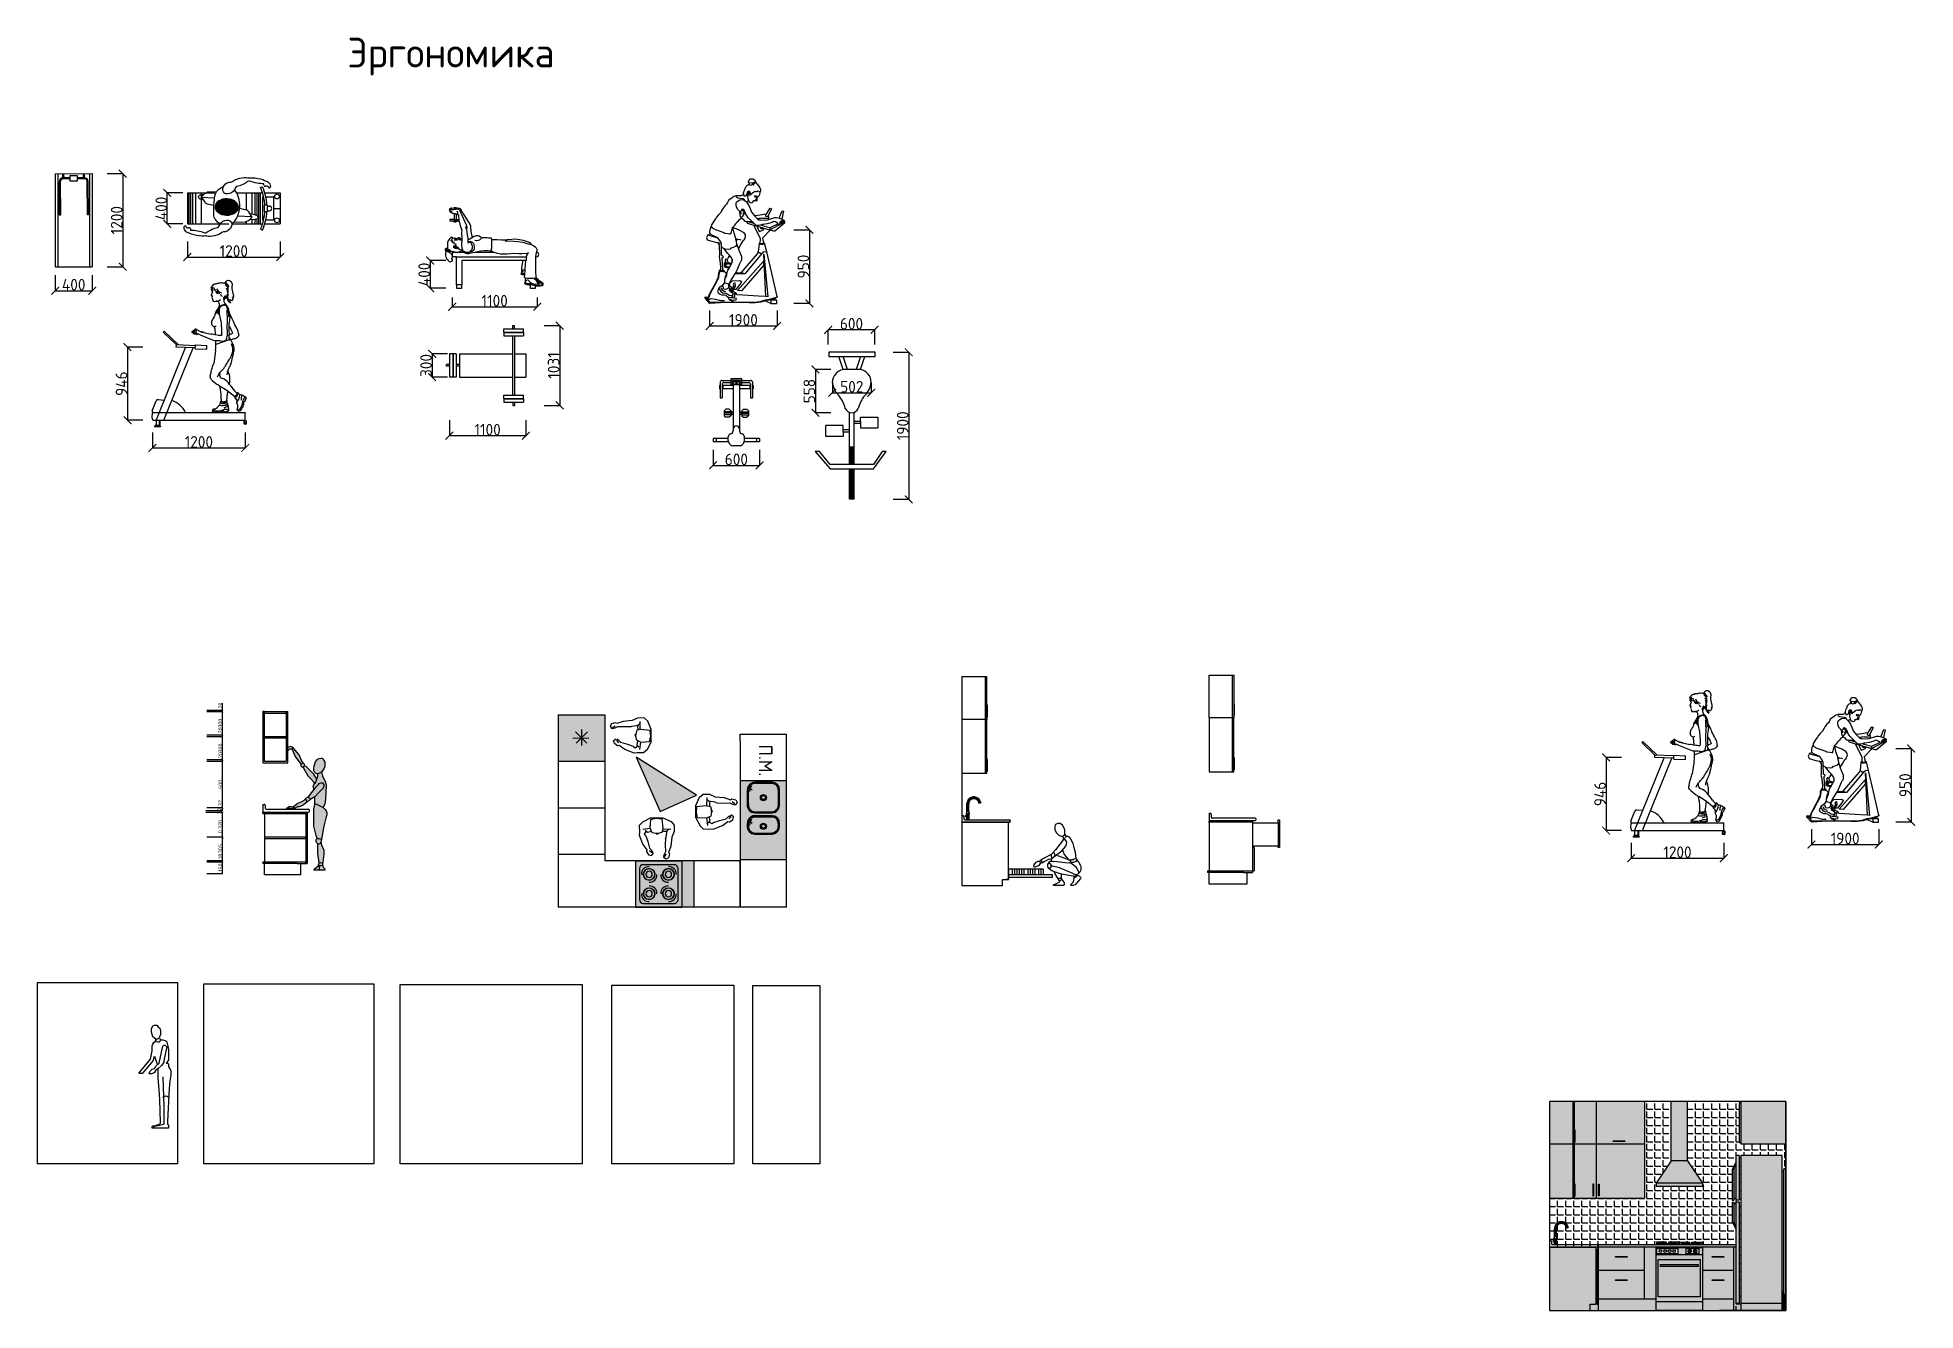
# Model space of a CAD drawing. Header units: millimetres. Extents: x -79936 to 190348, y -17907 to 78730.
# Drawn here: x 128760 to 153018, y -5146 to 11297 of the extents above; entities that cross this region are included whole.
import ezdxf

# ---------------------------------------------------------------- set-up
doc = ezdxf.new("R2010")
doc.units = ezdxf.units.MM
for name, color, linetype in [('Acessórios', 251, 'Continuous'), ('freecads.com', 7, 'Continuous'), ('FUR', 42, 'Continuous'), ('furn', 251, 'Continuous'), ('furn section', 47, 'Continuous'), ('KITSHEN', 44, 'Continuous'), ('Plan 1', 7, 'Continuous')]:
    doc.layers.add(name, color=color, linetype=linetype)
doc.styles.add('gost', font='GOST Common.ttf')
doc.dimstyles.new('Copy of GOST', dxfattribs={"dimtxt": 150, "dimasz": 100, "dimexe": 0.18, "dimexo": 0.06, "dimgap": 3, "dimtad": 1, "dimdec": 0, "dimzin": 0, "dimdsep": 46, "dimtxsty": 'gost', "dimblk": 'ARCHTICK', "dimcen": 0.09, "dimclrt": 256, "dimadec": 0, "dimazin": 0, "dimtfac": 1, "dimtdec": 0, "dimtofl": 0, "dimtmove": 0, "dimatfit": 3, "dimldrblk": 'ARCHTICK', "dimfxl": 200, "dimfxlon": 1, "dimtolj": 1, "dimtzin": 0, "dimarcsym": 0})
picture_1 = doc.add_image_def('image9.png', size_in_pixel=(211, 273))
picture_2 = doc.add_image_def('image10.png', size_in_pixel=(256, 271))
picture_3 = doc.add_image_def('image11.png', size_in_pixel=(248, 244))
picture_4 = doc.add_image_def('image12.png', size_in_pixel=(208, 304))
picture_5 = doc.add_image_def('image13.png', size_in_pixel=(80, 213))

msp = doc.modelspace()

# ---------------------------------------------------------------- texts
at = {"layer": 'Plan 1', "insert": (132761.946, 11295.636), "char_height": 384.87481, "attachment_point": 1, "style": 'gost'}
msp.add_mtext_dynamic_manual_height_columns('\\pt5388.24732;Эргономика', width=12549.72034, gutter_width=0.55, heights=[0], dxfattribs=at)
at = {"layer": 'Plan 1', "color": 18, "true_color": 0x000000, "insert": (138252.838, 2163.838), "char_height": 174.4749, "attachment_point": 1, "rotation": 270, "style": 'gost'}
msp.add_mtext_dynamic_manual_height_columns('П.М.', width=5689.15112, gutter_width=0.249, heights=[0], dxfattribs=at)

# ---------------------------------------------------------------- blocks, each defined once
blk = doc.blocks.new('Hex Nut ½ in. -side')
for p, q in [((0, -0.32), (0, 0.32)), ((0.03, 0.22), (0.42, 0.22)), ((0.45, 0.32), (0.45, -0.32)), ((0.03, -0.22), (0.42, -0.22))]:
    blk.add_line(p, q)
for points in [[(0.03, 0.43), (0.42, 0.43)], [(0.42, -0.43), (0.03, -0.43)]]:
    blk.add_lwpolyline(points)
for centre, radius, start, end in [((0.21, 0.32), 0.21, 149.0201, 210.9799), ((0.8, 0), 0.796, 164.2217, 195.7782), ((0.24, 0.32), 0.21, 329.0201, 30.9799), ((-0.35, 0), 0.796, 344.2218, 15.7782), ((0.21, -0.32), 0.21, 149.0201, 210.9799), ((0.24, -0.32), 0.21, 329.0201, 30.9799)]:
    blk.add_arc(centre, radius, start, end)
blk = doc.blocks.new('_ArchTick')
at = {"color": 0, "linetype": 'ByBlock', "const_width": 0.15}
blk.add_lwpolyline([(-0.5, -0.5), (0.5, 0.5)], dxfattribs=at)
blk = doc.blocks.new('*D149')
at = {"color": 0, "lineweight": -2, "transparency": 16777216}
for p, q in [((130948, 650), (131149, 650)), ((130948, 500), (131149, 500)), ((131148, 500), (131148, 650))]:
    blk.add_line(p, q, dxfattribs=at)
at = {"layer": 'Defpoints', "color": 0, "transparency": 16777216}
for p in [(130776, 650), (130776, 500), (131148, 650)]:
    blk.add_point(p, dxfattribs=at)
at = {"color": 0, "lineweight": -2, "transparency": 16777216, "xscale": 25, "yscale": 25, "zscale": 25}
for p, rotation in [((131148, 650), 90), ((131148, 500), 270)]:
    blk.add_blockref('_ArchTick', p, dxfattribs=dict(at, rotation=rotation))
at = {"transparency": 16777216, "insert": (131120, 575), "char_height": 50, "attachment_point": 5, "rotation": 90, "style": 'gost'}
blk.add_mtext('\\A1;150', dxfattribs=at)
blk = doc.blocks.new('*D150')
at = {"color": 0, "lineweight": -2, "transparency": 16777216}
for p, q in [((131148, 667), (131148, 748)), ((130948, 667), (131149, 667)), ((130948, 650), (131149, 650)), ((131148, 650), (131148, 667))]:
    blk.add_line(p, q, dxfattribs=at)
at = {"layer": 'Defpoints', "color": 0, "transparency": 16777216}
for p in [(130662, 667), (130776, 650), (131148, 667)]:
    blk.add_point(p, dxfattribs=at)
at = {"color": 0, "lineweight": -2, "transparency": 16777216, "xscale": 25, "yscale": 25, "zscale": 25}
for p, rotation in [((131148, 667), 90), ((131148, 650), 270)]:
    blk.add_blockref('_ArchTick', p, dxfattribs=dict(at, rotation=rotation))
at = {"transparency": 16777216, "insert": (131120, 720), "char_height": 50, "attachment_point": 5, "rotation": 90, "style": 'gost'}
blk.add_mtext('\\A1;18', dxfattribs=at)
blk = doc.blocks.new('*D153')
at = {"color": 0, "lineweight": -2, "transparency": 16777216}
for p, q in [((130948, 973), (131149, 973)), ((131148, 667), (131148, 973)), ((130948, 667), (131149, 667))]:
    blk.add_line(p, q, dxfattribs=at)
at = {"layer": 'Defpoints', "color": 0, "transparency": 16777216}
for p in [(130662, 973), (131148, 973), (130662, 667)]:
    blk.add_point(p, dxfattribs=at)
at = {"color": 0, "lineweight": -2, "transparency": 16777216, "xscale": 25, "yscale": 25, "zscale": 25}
for p, rotation in [((131148, 973), 90), ((131148, 667), 270)]:
    blk.add_blockref('_ArchTick', p, dxfattribs=dict(at, rotation=rotation))
at = {"transparency": 16777216, "insert": (131120, 820), "char_height": 50, "attachment_point": 5, "rotation": 90, "style": 'gost'}
blk.add_mtext('\\A1;305', dxfattribs=at)
blk = doc.blocks.new('*D154')
at = {"color": 0, "lineweight": -2, "transparency": 16777216}
for p, q in [((130948, 973), (131149, 973)), ((130948, 973), (131149, 973)), ((131148, 973), (131148, 1054)), ((131148, 973), (131148, 948))]:
    blk.add_line(p, q, dxfattribs=at)
at = {"layer": 'Defpoints', "color": 0, "transparency": 16777216}
for p in [(130662, 973), (130666, 973), (131148, 973)]:
    blk.add_point(p, dxfattribs=at)
at = {"color": 0, "lineweight": -2, "transparency": 16777216, "xscale": 25, "yscale": 25, "zscale": 25}
for rotation in [90, 270]:
    blk.add_blockref('_ArchTick', (131148, 973), dxfattribs=dict(at, rotation=rotation))
at = {"transparency": 16777216, "insert": (131120, 1038), "char_height": 50, "attachment_point": 5, "rotation": 90, "style": 'gost'}
blk.add_mtext('\\A1;0', dxfattribs=at)
blk = doc.blocks.new('*D155')
at = {"color": 0, "lineweight": -2, "transparency": 16777216}
for p, q in [((130948, 1293), (131149, 1293)), ((131148, 973), (131148, 1293)), ((130948, 973), (131149, 973))]:
    blk.add_line(p, q, dxfattribs=at)
at = {"layer": 'Defpoints', "color": 0, "transparency": 16777216}
for p in [(130662, 1293), (131148, 1293), (130666, 973)]:
    blk.add_point(p, dxfattribs=at)
at = {"color": 0, "lineweight": -2, "transparency": 16777216, "xscale": 25, "yscale": 25, "zscale": 25}
for p, rotation in [((131148, 1293), 90), ((131148, 973), 270)]:
    blk.add_blockref('_ArchTick', p, dxfattribs=dict(at, rotation=rotation))
at = {"transparency": 16777216, "insert": (131120, 1133), "char_height": 50, "attachment_point": 5, "rotation": 90, "style": 'gost'}
blk.add_mtext('\\A1;320', dxfattribs=at)
blk = doc.blocks.new('*D156')
at = {"color": 0, "lineweight": -2, "transparency": 16777216}
for p, q in [((130936, 1313), (131136, 1313)), ((130936, 1293), (131136, 1293)), ((131136, 1293), (131136, 1313))]:
    blk.add_line(p, q, dxfattribs=at)
at = {"layer": 'Defpoints', "color": 0, "transparency": 16777216}
for p in [(130662, 1313), (130662, 1293), (131136, 1313)]:
    blk.add_point(p, dxfattribs=at)
at = {"color": 0, "lineweight": -2, "transparency": 16777216, "xscale": 25, "yscale": 25, "zscale": 25}
for p, rotation in [((131136, 1313), 90), ((131136, 1293), 270)]:
    blk.add_blockref('_ArchTick', p, dxfattribs=dict(at, rotation=rotation))
at = {"transparency": 16777216, "insert": (131108, 1303), "char_height": 50, "attachment_point": 5, "rotation": 90, "style": 'gost'}
blk.add_mtext('\\A1;20', dxfattribs=at)
blk = doc.blocks.new('*D157')
at = {"color": 0, "lineweight": -2, "transparency": 16777216}
for p, q in [((130948, 1350), (131149, 1350)), ((130948, 1313), (131149, 1313)), ((131148, 1350), (131148, 1441)), ((131148, 1313), (131148, 1350))]:
    blk.add_line(p, q, dxfattribs=at)
at = {"layer": 'Defpoints', "color": 0, "transparency": 16777216}
for p in [(130662, 1350), (130662, 1313), (131148, 1350)]:
    blk.add_point(p, dxfattribs=at)
at = {"color": 0, "lineweight": -2, "transparency": 16777216, "xscale": 25, "yscale": 25, "zscale": 25}
for p, rotation in [((131148, 1350), 90), ((131148, 1313), 270)]:
    blk.add_blockref('_ArchTick', p, dxfattribs=dict(at, rotation=rotation))
at = {"transparency": 16777216, "insert": (131120, 1408), "char_height": 50, "attachment_point": 5, "rotation": 90, "style": 'gost'}
blk.add_mtext('\\A1;37', dxfattribs=at)
blk = doc.blocks.new('*D158')
at = {"color": 0, "lineweight": -2, "transparency": 16777216}
for p, q in [((130948, 1950), (131149, 1950)), ((131148, 1350), (131148, 1950)), ((130948, 1350), (131149, 1350))]:
    blk.add_line(p, q, dxfattribs=at)
at = {"layer": 'Defpoints', "color": 0, "transparency": 16777216}
for p in [(130432, 1950), (131148, 1950), (130662, 1350)]:
    blk.add_point(p, dxfattribs=at)
at = {"color": 0, "lineweight": -2, "transparency": 16777216, "xscale": 25, "yscale": 25, "zscale": 25}
for p, rotation in [((131148, 1950), 90), ((131148, 1350), 270)]:
    blk.add_blockref('_ArchTick', p, dxfattribs=dict(at, rotation=rotation))
at = {"transparency": 16777216, "insert": (131120, 1650), "char_height": 50, "attachment_point": 5, "rotation": 90, "style": 'gost'}
blk.add_mtext('\\A1;600', dxfattribs=at)
blk = doc.blocks.new('*D159')
at = {"color": 0, "lineweight": -2, "transparency": 16777216}
for p, q in [((130948, 1970), (131149, 1970)), ((130948, 1950), (131149, 1950)), ((131148, 1970), (131148, 2061)), ((131148, 1950), (131148, 1970))]:
    blk.add_line(p, q, dxfattribs=at)
at = {"layer": 'Defpoints', "color": 0, "transparency": 16777216}
for p in [(130412, 1970), (130432, 1950), (131148, 1970)]:
    blk.add_point(p, dxfattribs=at)
at = {"color": 0, "lineweight": -2, "transparency": 16777216, "xscale": 25, "yscale": 25, "zscale": 25}
for p, rotation in [((131148, 1970), 90), ((131148, 1950), 270)]:
    blk.add_blockref('_ArchTick', p, dxfattribs=dict(at, rotation=rotation))
at = {"transparency": 16777216, "insert": (131120, 2028), "char_height": 50, "attachment_point": 5, "rotation": 90, "style": 'gost'}
blk.add_mtext('\\A1;20', dxfattribs=at)
blk = doc.blocks.new('*D160')
at = {"color": 0, "lineweight": -2, "transparency": 16777216}
for p, q in [((130948, 2270), (131149, 2270)), ((131148, 1970), (131148, 2270)), ((130948, 1970), (131149, 1970))]:
    blk.add_line(p, q, dxfattribs=at)
at = {"layer": 'Defpoints', "color": 0, "transparency": 16777216}
for p in [(130406, 2270), (131148, 2270), (130412, 1970)]:
    blk.add_point(p, dxfattribs=at)
at = {"color": 0, "lineweight": -2, "transparency": 16777216, "xscale": 25, "yscale": 25, "zscale": 25}
for p, rotation in [((131148, 2270), 90), ((131148, 1970), 270)]:
    blk.add_blockref('_ArchTick', p, dxfattribs=dict(at, rotation=rotation))
at = {"transparency": 16777216, "insert": (131120, 2120), "char_height": 50, "attachment_point": 5, "rotation": 90, "style": 'gost'}
blk.add_mtext('\\A1;300', dxfattribs=at)
blk = doc.blocks.new('*D161')
at = {"color": 0, "lineweight": -2, "transparency": 16777216}
for p, q in [((130948, 2290), (131149, 2290)), ((130948, 2270), (131149, 2270)), ((131148, 2290), (131148, 2381)), ((131148, 2270), (131148, 2290))]:
    blk.add_line(p, q, dxfattribs=at)
at = {"layer": 'Defpoints', "color": 0, "transparency": 16777216}
for p in [(130406, 2290), (130406, 2270), (131148, 2290)]:
    blk.add_point(p, dxfattribs=at)
at = {"color": 0, "lineweight": -2, "transparency": 16777216, "xscale": 25, "yscale": 25, "zscale": 25}
for p, rotation in [((131148, 2290), 90), ((131148, 2270), 270)]:
    blk.add_blockref('_ArchTick', p, dxfattribs=dict(at, rotation=rotation))
at = {"transparency": 16777216, "insert": (131120, 2348), "char_height": 50, "attachment_point": 5, "rotation": 90, "style": 'gost'}
blk.add_mtext('\\A1;20', dxfattribs=at)
blk = doc.blocks.new('*D162')
at = {"color": 0, "lineweight": -2, "transparency": 16777216}
for p, q in [((130948, 2590), (131149, 2590)), ((131148, 2290), (131148, 2590)), ((130948, 2290), (131149, 2290))]:
    blk.add_line(p, q, dxfattribs=at)
at = {"layer": 'Defpoints', "color": 0, "transparency": 16777216}
for p in [(130406, 2590), (131148, 2590), (130406, 2290)]:
    blk.add_point(p, dxfattribs=at)
at = {"color": 0, "lineweight": -2, "transparency": 16777216, "xscale": 25, "yscale": 25, "zscale": 25}
for p, rotation in [((131148, 2590), 90), ((131148, 2290), 270)]:
    blk.add_blockref('_ArchTick', p, dxfattribs=dict(at, rotation=rotation))
at = {"transparency": 16777216, "insert": (131120, 2440), "char_height": 50, "attachment_point": 5, "rotation": 90, "style": 'gost'}
blk.add_mtext('\\A1;300', dxfattribs=at)
blk = doc.blocks.new('*D163')
at = {"color": 0, "lineweight": -2, "transparency": 16777216}
for p, q in [((131148, 2610), (131148, 2701)), ((130948, 2610), (131149, 2610)), ((130948, 2590), (131149, 2590)), ((131148, 2590), (131148, 2610))]:
    blk.add_line(p, q, dxfattribs=at)
at = {"layer": 'Defpoints', "color": 0, "transparency": 16777216}
for p in [(130406, 2590), (130412, 2610), (131148, 2610)]:
    blk.add_point(p, dxfattribs=at)
at = {"color": 0, "lineweight": -2, "transparency": 16777216, "xscale": 25, "yscale": 25, "zscale": 25}
for p, rotation in [((131148, 2610), 90), ((131148, 2590), 270)]:
    blk.add_blockref('_ArchTick', p, dxfattribs=dict(at, rotation=rotation))
at = {"transparency": 16777216, "insert": (131120, 2668), "char_height": 50, "attachment_point": 5, "rotation": 90, "style": 'gost'}
blk.add_mtext('\\A1;20', dxfattribs=at)
blk = doc.blocks.new('*D164')
at = {"color": 0, "lineweight": -2, "transparency": 16777216}
for p, q in [((134080, 6354), (134080, 6153)), ((135068, 6354), (135068, 6153)), ((135068, 6154), (134080, 6154))]:
    blk.add_line(p, q, dxfattribs=at)
at = {"layer": 'Defpoints', "color": 0, "transparency": 16777216}
for p in [(134080, 6911), (135068, 6911), (134080, 6154)]:
    blk.add_point(p, dxfattribs=at)
at = {"color": 0, "lineweight": -2, "transparency": 16777216, "xscale": 100, "yscale": 100, "zscale": 100, "rotation": 180}
blk.add_blockref('_ArchTick', (134080, 6154), dxfattribs=at)
at = {"color": 0, "lineweight": -2, "transparency": 16777216, "xscale": 100, "yscale": 100, "zscale": 100}
blk.add_blockref('_ArchTick', (135068, 6154), dxfattribs=at)
at = {"transparency": 16777216, "insert": (134574, 6232), "char_height": 150, "attachment_point": 5, "style": 'gost'}
blk.add_mtext('\\A1;1100', dxfattribs=at)
blk = doc.blocks.new('*D165')
at = {"color": 0, "lineweight": -2, "transparency": 16777216}
for p, q in [((134032, 8418), (133832, 8418)), ((133832, 8418), (133832, 8059)), ((134032, 8059), (133832, 8059))]:
    blk.add_line(p, q, dxfattribs=at)
at = {"layer": 'Defpoints', "color": 0, "transparency": 16777216}
for p in [(134239, 8418), (133832, 8059), (134172, 8059)]:
    blk.add_point(p, dxfattribs=at)
at = {"color": 0, "lineweight": -2, "transparency": 16777216, "xscale": 100, "yscale": 100, "zscale": 100}
for p, rotation in [((133832, 8418), 90), ((133832, 8059), 270)]:
    blk.add_blockref('_ArchTick', p, dxfattribs=dict(at, rotation=rotation))
at = {"transparency": 16777216, "insert": (133754, 8238), "char_height": 150, "attachment_point": 5, "rotation": 90, "style": 'gost'}
blk.add_mtext('\\A1;400', dxfattribs=at)
blk = doc.blocks.new('*D166')
at = {"color": 0, "lineweight": -2, "transparency": 16777216}
for p, q in [((130245, 6196), (130245, 5995)), ((131443, 6196), (131443, 5995)), ((130245, 5996), (131443, 5996))]:
    blk.add_line(p, q, dxfattribs=at)
at = {"layer": 'Defpoints', "color": 0, "transparency": 16777216}
for p in [(130245, 6453), (131443, 6453), (131443, 5996)]:
    blk.add_point(p, dxfattribs=at)
at = {"color": 0, "lineweight": -2, "transparency": 16777216, "xscale": 100, "yscale": 100, "zscale": 100, "rotation": 180}
blk.add_blockref('_ArchTick', (130245, 5996), dxfattribs=at)
at = {"color": 0, "lineweight": -2, "transparency": 16777216, "xscale": 100, "yscale": 100, "zscale": 100}
blk.add_blockref('_ArchTick', (131443, 5996), dxfattribs=at)
at = {"transparency": 16777216, "insert": (130844, 6074), "char_height": 150, "attachment_point": 5, "style": 'gost'}
blk.add_mtext('\\A1;1200', dxfattribs=at)
blk = doc.blocks.new('*D167')
at = {"color": 0, "lineweight": -2, "transparency": 16777216}
for p, q in [((130636, 9290), (130436, 9290)), ((130436, 8890), (130436, 9290)), ((130636, 8890), (130436, 8890))]:
    blk.add_line(p, q, dxfattribs=at)
at = {"layer": 'Defpoints', "color": 0, "transparency": 16777216}
for p in [(130436, 9290), (130695, 9290), (130695, 8890)]:
    blk.add_point(p, dxfattribs=at)
at = {"color": 0, "lineweight": -2, "transparency": 16777216, "xscale": 100, "yscale": 100, "zscale": 100}
for p, rotation in [((130436, 9290), 90), ((130436, 8890), 270)]:
    blk.add_blockref('_ArchTick', p, dxfattribs=dict(at, rotation=rotation))
at = {"transparency": 16777216, "insert": (130358, 9090), "char_height": 150, "attachment_point": 5, "rotation": 90, "style": 'gost'}
blk.add_mtext('\\A1;400', dxfattribs=at)
blk = doc.blocks.new('*D168')
at = {"color": 0, "lineweight": -2, "transparency": 16777216}
for p, q in [((130695, 8662), (130695, 8462)), ((131895, 8662), (131895, 8462)), ((130695, 8462), (131895, 8462))]:
    blk.add_line(p, q, dxfattribs=at)
at = {"layer": 'Defpoints', "color": 0, "transparency": 16777216}
for p in [(130695, 8890), (131895, 8890), (131895, 8462)]:
    blk.add_point(p, dxfattribs=at)
at = {"color": 0, "lineweight": -2, "transparency": 16777216, "xscale": 100, "yscale": 100, "zscale": 100, "rotation": 180}
blk.add_blockref('_ArchTick', (130695, 8462), dxfattribs=at)
at = {"color": 0, "lineweight": -2, "transparency": 16777216, "xscale": 100, "yscale": 100, "zscale": 100}
blk.add_blockref('_ArchTick', (131895, 8462), dxfattribs=at)
at = {"transparency": 16777216, "insert": (131295, 8540), "char_height": 150, "attachment_point": 5, "style": 'gost'}
blk.add_mtext('\\A1;1200', dxfattribs=at)
blk = doc.blocks.new('*D169')
at = {"color": 0, "lineweight": -2, "transparency": 16777216}
for p, q in [((129660, 9540), (129860, 9540)), ((129860, 9540), (129860, 8336)), ((129660, 8336), (129860, 8336))]:
    blk.add_line(p, q, dxfattribs=at)
at = {"layer": 'Defpoints', "color": 0, "transparency": 16777216}
for p in [(129466, 9540), (129466, 8336), (129860, 8336)]:
    blk.add_point(p, dxfattribs=at)
at = {"color": 0, "lineweight": -2, "transparency": 16777216, "xscale": 100, "yscale": 100, "zscale": 100}
for p, rotation in [((129860, 9540), 90), ((129860, 8336), 270)]:
    blk.add_blockref('_ArchTick', p, dxfattribs=dict(at, rotation=rotation))
at = {"transparency": 16777216, "insert": (129782, 8938), "char_height": 150, "attachment_point": 5, "rotation": 90, "style": 'gost'}
blk.add_mtext('\\A1;1200', dxfattribs=at)
blk = doc.blocks.new('*D170')
at = {"color": 0, "lineweight": -2, "transparency": 16777216}
for p, q in [((128988, 8227), (128988, 8027)), ((128988, 8027), (129466, 8027)), ((129466, 8227), (129466, 8027))]:
    blk.add_line(p, q, dxfattribs=at)
at = {"layer": 'Defpoints', "color": 0, "transparency": 16777216}
for p in [(128988, 8336), (129466, 8336), (129466, 8027)]:
    blk.add_point(p, dxfattribs=at)
at = {"color": 0, "lineweight": -2, "transparency": 16777216, "xscale": 100, "yscale": 100, "zscale": 100, "rotation": 180}
blk.add_blockref('_ArchTick', (128988, 8027), dxfattribs=at)
at = {"color": 0, "lineweight": -2, "transparency": 16777216, "xscale": 100, "yscale": 100, "zscale": 100}
blk.add_blockref('_ArchTick', (129466, 8027), dxfattribs=at)
at = {"transparency": 16777216, "insert": (129227, 8105), "char_height": 150, "attachment_point": 5, "style": 'gost'}
blk.add_mtext('\\A1;400', dxfattribs=at)
blk = doc.blocks.new('*D171')
at = {"color": 0, "lineweight": -2, "transparency": 16777216}
for p, q in [((130122, 7299), (129922, 7299)), ((129922, 7299), (129922, 6353)), ((130122, 6353), (129922, 6353))]:
    blk.add_line(p, q, dxfattribs=at)
at = {"layer": 'Defpoints', "color": 0, "transparency": 16777216}
for p in [(130552, 7299), (129922, 6353), (130552, 6353)]:
    blk.add_point(p, dxfattribs=at)
at = {"color": 0, "lineweight": -2, "transparency": 16777216, "xscale": 100, "yscale": 100, "zscale": 100}
for p, rotation in [((129922, 7299), 90), ((129922, 6353), 270)]:
    blk.add_blockref('_ArchTick', p, dxfattribs=dict(at, rotation=rotation))
at = {"transparency": 16777216, "insert": (129844, 6826), "char_height": 150, "attachment_point": 5, "rotation": 90, "style": 'gost'}
blk.add_mtext('\\A1;946', dxfattribs=at)
blk = doc.blocks.new('*D172')
at = {"color": 0, "lineweight": -2, "transparency": 16777216}
for p, q in [((137487, 5971), (137487, 5771)), ((138087, 5971), (138087, 5771)), ((137487, 5771), (138087, 5771))]:
    blk.add_line(p, q, dxfattribs=at)
at = {"layer": 'Defpoints', "color": 0, "transparency": 16777216}
for p in [(137487, 6076), (138087, 6076), (138087, 5771)]:
    blk.add_point(p, dxfattribs=at)
at = {"color": 0, "lineweight": -2, "transparency": 16777216, "xscale": 100, "yscale": 100, "zscale": 100, "rotation": 180}
blk.add_blockref('_ArchTick', (137487, 5771), dxfattribs=at)
at = {"color": 0, "lineweight": -2, "transparency": 16777216, "xscale": 100, "yscale": 100, "zscale": 100}
blk.add_blockref('_ArchTick', (138087, 5771), dxfattribs=at)
at = {"transparency": 16777216, "insert": (137787, 5849), "char_height": 150, "attachment_point": 5, "style": 'gost'}
blk.add_mtext('\\A1;600', dxfattribs=at)
blk = doc.blocks.new('*D173')
at = {"color": 0, "lineweight": -2, "transparency": 16777216}
for p, q in [((139814, 7232), (140014, 7232)), ((140014, 7232), (140014, 5332)), ((139814, 5332), (140014, 5332))]:
    blk.add_line(p, q, dxfattribs=at)
at = {"layer": 'Defpoints', "color": 0, "transparency": 16777216}
for p in [(139281, 7232), (139280, 5332), (140014, 5332)]:
    blk.add_point(p, dxfattribs=at)
at = {"color": 0, "lineweight": -2, "transparency": 16777216, "xscale": 100, "yscale": 100, "zscale": 100}
for p, rotation in [((140014, 7232), 90), ((140014, 5332), 270)]:
    blk.add_blockref('_ArchTick', p, dxfattribs=dict(at, rotation=rotation))
at = {"transparency": 16777216, "insert": (139936, 6282), "char_height": 150, "attachment_point": 5, "rotation": 90, "style": 'gost'}
blk.add_mtext('\\A1;1900', dxfattribs=at)
blk = doc.blocks.new('*D174')
at = {"color": 0, "lineweight": -2, "transparency": 16777216}
for p, q in [((138531, 8814), (138731, 8814)), ((138731, 8814), (138731, 7864)), ((138531, 7864), (138731, 7864))]:
    blk.add_line(p, q, dxfattribs=at)
at = {"layer": 'Defpoints', "color": 0, "transparency": 16777216}
for p in [(138217, 8814), (138195, 7864), (138731, 7864)]:
    blk.add_point(p, dxfattribs=at)
at = {"color": 0, "lineweight": -2, "transparency": 16777216, "xscale": 100, "yscale": 100, "zscale": 100}
for p, rotation in [((138731, 8814), 90), ((138731, 7864), 270)]:
    blk.add_blockref('_ArchTick', p, dxfattribs=dict(at, rotation=rotation))
at = {"transparency": 16777216, "insert": (138653, 8339), "char_height": 150, "attachment_point": 5, "rotation": 90, "style": 'gost'}
blk.add_mtext('\\A1;950', dxfattribs=at)
blk = doc.blocks.new('*D175')
at = {"color": 0, "lineweight": -2, "transparency": 16777216}
for p, q in [((137442, 7772), (137442, 7572)), ((138314, 7772), (138314, 7572)), ((137442, 7572), (138314, 7572))]:
    blk.add_line(p, q, dxfattribs=at)
at = {"layer": 'Defpoints', "color": 0, "transparency": 16777216}
for p in [(137442, 7864), (138314, 7941), (138314, 7572)]:
    blk.add_point(p, dxfattribs=at)
at = {"color": 0, "lineweight": -2, "transparency": 16777216, "xscale": 100, "yscale": 100, "zscale": 100, "rotation": 180}
blk.add_blockref('_ArchTick', (137442, 7572), dxfattribs=at)
at = {"color": 0, "lineweight": -2, "transparency": 16777216, "xscale": 100, "yscale": 100, "zscale": 100}
blk.add_blockref('_ArchTick', (138314, 7572), dxfattribs=at)
at = {"transparency": 16777216, "insert": (137878, 7650), "char_height": 150, "attachment_point": 5, "style": 'gost'}
blk.add_mtext('\\A1;1900', dxfattribs=at)
blk = doc.blocks.new('*D151')
at = {"color": 0, "lineweight": -2, "transparency": 16777216}
for p, q in [((138973, 7333), (138973, 7522)), ((139574, 7522), (138973, 7522)), ((139574, 7333), (139574, 7522))]:
    blk.add_line(p, q, dxfattribs=at)
at = {"layer": 'Defpoints', "color": 0, "transparency": 16777216}
for p in [(138973, 7522), (138973, 7333), (139574, 7333)]:
    blk.add_point(p, dxfattribs=at)
at = {"color": 0, "lineweight": -2, "transparency": 16777216, "xscale": 100, "yscale": 100, "zscale": 100, "rotation": 180}
blk.add_blockref('_ArchTick', (138973, 7522), dxfattribs=at)
at = {"color": 0, "lineweight": -2, "transparency": 16777216, "xscale": 100, "yscale": 100, "zscale": 100}
blk.add_blockref('_ArchTick', (139574, 7522), dxfattribs=at)
at = {"transparency": 16777216, "insert": (139274, 7600), "char_height": 150, "attachment_point": 5, "style": 'gost'}
blk.add_mtext('\\A1;600', dxfattribs=at)
blk = doc.blocks.new('*D176')
at = {"color": 0, "lineweight": -2, "transparency": 16777216}
for p, q in [((139008, 7009), (138808, 7009)), ((138808, 7009), (138808, 6451)), ((139008, 6451), (138808, 6451))]:
    blk.add_line(p, q, dxfattribs=at)
at = {"layer": 'Defpoints', "color": 0, "transparency": 16777216}
for p in [(139278, 7009), (138808, 6451), (139278, 6451)]:
    blk.add_point(p, dxfattribs=at)
at = {"color": 0, "lineweight": -2, "transparency": 16777216, "xscale": 100, "yscale": 100, "zscale": 100}
for p, rotation in [((138808, 7009), 90), ((138808, 6451), 270)]:
    blk.add_blockref('_ArchTick', p, dxfattribs=dict(at, rotation=rotation))
at = {"transparency": 16777216, "insert": (138730, 6730), "char_height": 150, "attachment_point": 5, "rotation": 90, "style": 'gost'}
blk.add_mtext('\\A1;558', dxfattribs=at)
blk = doc.blocks.new('*D177')
at = {"color": 0, "lineweight": -2, "transparency": 16777216}
for p, q in [((139027, 6842), (139027, 6708)), ((139529, 6842), (139529, 6708)), ((139027, 6708), (139529, 6708))]:
    blk.add_line(p, q, dxfattribs=at)
at = {"layer": 'Defpoints', "color": 0, "transparency": 16777216}
for p in [(139027, 6842), (139529, 6842), (139529, 6708)]:
    blk.add_point(p, dxfattribs=at)
at = {"color": 0, "lineweight": -2, "transparency": 16777216, "xscale": 100, "yscale": 100, "zscale": 100, "rotation": 180}
blk.add_blockref('_ArchTick', (139027, 6708), dxfattribs=at)
at = {"color": 0, "lineweight": -2, "transparency": 16777216, "xscale": 100, "yscale": 100, "zscale": 100}
blk.add_blockref('_ArchTick', (139529, 6708), dxfattribs=at)
at = {"transparency": 16777216, "insert": (139278, 6786), "char_height": 150, "attachment_point": 5, "style": 'gost'}
blk.add_mtext('\\A1;502', dxfattribs=at)
blk = doc.blocks.new('*D178')
at = {"color": 0, "lineweight": -2, "transparency": 16777216}
for p, q in [((135305, 7576), (135505, 7576)), ((135505, 7576), (135505, 6546)), ((135305, 6546), (135505, 6546))]:
    blk.add_line(p, q, dxfattribs=at)
at = {"layer": 'Defpoints', "color": 0, "transparency": 16777216}
for p in [(134900, 7576), (134900, 6546), (135505, 6546)]:
    blk.add_point(p, dxfattribs=at)
at = {"color": 0, "lineweight": -2, "transparency": 16777216, "xscale": 100, "yscale": 100, "zscale": 100}
for p, rotation in [((135505, 7576), 90), ((135505, 6546), 270)]:
    blk.add_blockref('_ArchTick', p, dxfattribs=dict(at, rotation=rotation))
at = {"transparency": 16777216, "insert": (135427, 7061), "char_height": 150, "attachment_point": 5, "rotation": 90, "style": 'gost'}
blk.add_mtext('\\A1;1031', dxfattribs=at)
blk = doc.blocks.new('*D179')
at = {"color": 0, "lineweight": -2, "transparency": 16777216}
for p, q in [((134057, 7211), (133857, 7211)), ((133857, 7211), (133857, 6911)), ((134057, 6911), (133857, 6911))]:
    blk.add_line(p, q, dxfattribs=at)
at = {"layer": 'Defpoints', "color": 0, "transparency": 16777216}
for p in [(134080, 7211), (133857, 6911), (134080, 6911)]:
    blk.add_point(p, dxfattribs=at)
at = {"color": 0, "lineweight": -2, "transparency": 16777216, "xscale": 100, "yscale": 100, "zscale": 100}
for p, rotation in [((133857, 7211), 90), ((133857, 6911), 270)]:
    blk.add_blockref('_ArchTick', p, dxfattribs=dict(at, rotation=rotation))
at = {"transparency": 16777216, "insert": (133779, 7061), "char_height": 150, "attachment_point": 5, "rotation": 90, "style": 'gost'}
blk.add_mtext('\\A1;300', dxfattribs=at)
blk = doc.blocks.new('*D152')
at = {"color": 0, "lineweight": -2, "transparency": 16777216}
for p, q in [((134115, 7939), (134115, 7818)), ((134115, 7819), (135215, 7819)), ((135215, 7939), (135215, 7818))]:
    blk.add_line(p, q, dxfattribs=at)
at = {"layer": 'Defpoints', "color": 0, "transparency": 16777216}
for p in [(134115, 7939), (135215, 7939), (135215, 7819)]:
    blk.add_point(p, dxfattribs=at)
at = {"color": 0, "lineweight": -2, "transparency": 16777216, "xscale": 100, "yscale": 100, "zscale": 100, "rotation": 180}
blk.add_blockref('_ArchTick', (134115, 7819), dxfattribs=at)
at = {"color": 0, "lineweight": -2, "transparency": 16777216, "xscale": 100, "yscale": 100, "zscale": 100}
blk.add_blockref('_ArchTick', (135215, 7819), dxfattribs=at)
at = {"transparency": 16777216, "insert": (134665, 7897), "char_height": 150, "attachment_point": 5, "style": 'gost'}
blk.add_mtext('\\A1;1100', dxfattribs=at)
blk = doc.blocks.new('PLANMAN_002')
at = {"color": 0, "linetype": 'ByBlock'}
for p, q in [((0, 190), (55, 322)), ((55, 322), (113, 371)), ((113, 371), (214, 369)), ((173, 188), (174, 318)), ((214, 369), (300, 330)), ((300, 330), (443, 318)), ((443, 318), (542, 282)), ((542, 282), (566, 296)), ((566, 296), (625, 280)), ((0, 0), (0, 190)), ((0, 0), (64, -129)), ((6, 82), (15, 173)), ((26, 0), (6, 82)), ((15, 173), (162, 190)), ((162, 190), (229, 177)), ((232, 26), (163, -10)), ((182, 278), (215, 247)), ((303, 244), (201, 260)), ((223, -52), (210, 15)), ((215, 247), (211, 181)), ((229, 177), (243, 117)), ((245, 87), (232, 26)), ((243, 117), (245, 87)), ((243, 86), (245, 116)), ((245, 116), (260, 101)), ((260, 101), (246, 88)), ((327, 233), (303, 244)), ((327, 233), (419, 230)), ((419, 230), (530, 234)), ((476, -16), (510, 16)), ((510, 16), (542, 36)), ((541, 14), (516, -20)), ((530, 234), (572, 213)), ((542, 36), (541, 14)), ((591, 12), (554, 43)), ((602, 224), (568, 250)), ((572, 213), (608, 203)), ((580, -32), (591, 12)), ((608, 203), (602, 224)), ((648, 241), (617, 198)), ((625, 280), (648, 241)), ((163, -10), (26, 0)), ((64, -129), (121, -179)), ((121, -179), (223, -176)), ((168, -7), (183, -125)), ((193, -85), (223, -52)), ((255, -97), (209, -68)), ((223, -176), (271, -182)), ((281, -75), (255, -97)), ((271, -182), (417, -122)), ((281, -75), (368, -46)), ((368, -46), (476, -16)), ((417, -122), (502, -59)), ((502, -59), (528, -65)), ((528, -65), (580, -32))]:
    blk.add_line(p, q, dxfattribs=at)
blk = doc.blocks.new('xolodilnik')
at = {"true_color": 0xe3e1de, "transparency": 33554687}
h = blk.add_hatch(color=254, dxfattribs=at)
h.dxf.hatch_style = 1
h.paths.add_polyline_path([(22599, -11633), (22576, -11633), (22576, -11888), (22622, -11980), (22599, -11888)])
h.paths.add_polyline_path([(22599, -11217), (22622, -11124), (22576, -11217), (22576, -11610), (22599, -11610)])
at = {"transparency": 33554687}
h = blk.add_hatch(color=256, dxfattribs=at)
h.dxf.hatch_style = 1
h.set_gradient(color1=(173, 173, 173), color2=(51, 51, 51), tint=1, name='INVSPHERICAL')
h.paths.add_polyline_path([(23222, -12941), (23222, -11033), (22688, -11033), (22688, -12941)])
h.paths.add_polyline_path([(22665, -11033), (22622, -11033), (22622, -11610), (22665, -11610)])
h.paths.add_polyline_path([(22665, -11633), (22622, -11633), (22622, -12941), (22665, -12941)])
at = {"true_color": 0xe3e1de, "transparency": 33554687}
h = blk.add_hatch(color=254, dxfattribs=at)
h.dxf.hatch_style = 1
h.paths.add_polyline_path([(23245, -11240), (23222, -11240), (23222, -12779), (23245, -12779)])
h.paths.add_polyline_path([(23268, -11205), (23245, -11205), (23245, -12825), (23268, -12825)])
at = {"transparency": 33554687}
h = blk.add_hatch(color=256, dxfattribs=at)
h.dxf.hatch_style = 1
h.set_gradient(color1=(173, 173, 173), color2=(51, 51, 51), tint=1, name='INVSPHERICAL')
h.paths.add_polyline_path([(23222, -13033), (23222, -12941), (22688, -12941), (22688, -13033)])
for p, q in [((22576, -11217), (22622, -11124)), ((22599, -11217), (22622, -11124)), ((22622, -11033), (22622, -11610)), ((22665, -11033), (22622, -11033)), ((22665, -11033), (22665, -11610)), ((23222, -11033), (22688, -11033)), ((22688, -11033), (22688, -13033)), ((23222, -13033), (23222, -11033)), ((22576, -11217), (22576, -11610)), ((22599, -11217), (22599, -11610)), ((23222, -11240), (23245, -11240)), ((23245, -12825), (23245, -11205)), ((23245, -11205), (23268, -11205)), ((23268, -12825), (23268, -11205)), ((22576, -11610), (22599, -11610)), ((22576, -11633), (22576, -11888)), ((22576, -11633), (22599, -11633)), ((22599, -11585), (22622, -11585)), ((22599, -11633), (22599, -11888)), ((22665, -11610), (22622, -11610)), ((22665, -11633), (22622, -11633)), ((22622, -11633), (22622, -12941)), ((22665, -11633), (22665, -12941)), ((22599, -11653), (22622, -11653)), ((22576, -11888), (22622, -11980)), ((22599, -11888), (22622, -11980)), ((23222, -12779), (23245, -12779)), ((23245, -12825), (23268, -12825)), ((22622, -12941), (22665, -12941)), ((22688, -12941), (23222, -12941)), ((22688, -13033), (23222, -13033))]:
    blk.add_line(p, q)
blk = doc.blocks.new('kux 2')
at = {"transparency": 33554687}
h = blk.add_hatch(dxfattribs=at)
h.set_pattern_fill('ANGLE', color=253, scale=15)
h.set_pattern_definition([(0, (-20186.83, 6778.18), (0, 104.775), [76.2, -28.575]), (90, (-20186.83, 6778.18), (-104.775, 6e-15), [76.2, -28.575])])
h.paths.add_polyline_path([(2722, -1629), (2745, -1629), (2745, -1649), (2768, -1649), (2768, -1629), (2811, -1629), (2811, -2937), (2768, -2937), (2768, -2209), (2740, -2209), (2740, -3029), (2835, -3029), (2835, -1029), (3368, -1029), (3368, -1236), (3392, -1236), (3392, -1201), (3415, -1201), (3415, -879), (2833, -879), (2833, -861), (2815, -861), (2815, -347), (2833, -347), (2833, -329), (2146, -329), (2146, -1097), (2339, -1387), (2339, -1429), (1739, -1429), (1739, -1387), (1933, -1097), (1933, -329), (1591, -329), (1591, -1579), (465, -1579), (365, -1579), (365, -2212), (965, -2212), (978, -2212, 0.41422), (989, -2201), (989, -2190), (991, -2179), (1739, -2179), (1739, -2176), (1746, -2176), (1746, -2148), (1876, -2148), (1876, -2159), (1825, -2162), (1791, -2162), (1784, -2169), (1996, -2169), (1989, -2162), (1955, -2162), (1904, -2159), (1904, -2148), (2035, -2148), (2035, -2176), (2043, -2176), (2043, -2148), (2174, -2148), (2174, -2159), (2123, -2162), (2089, -2162), (2082, -2169), (2294, -2169), (2287, -2162), (2253, -2162), (2202, -2159), (2202, -2148), (2332, -2148), (2332, -2176), (2340, -2176), (2768, -2179), (2768, -1976), (2722, -1884)])
h.paths.add_polyline_path([(2722, -1606), (2722, -1213), (2768, -1120), (2768, -1029), (2811, -1029), (2811, -1606), (2768, -1606), (2768, -1581), (2745, -1581), (2745, -1606)], flags=16)
h.paths.add_polyline_path([(589, -1966), (591, -1965), (594, -1964), (597, -1962), (600, -1961), (602, -1960), (605, -1959), (608, -1958), (605, -1949), (604, -1950), (601, -1951), (599, -1952), (596, -1953), (593, -1954), (591, -1955), (588, -1956), (586, -1957), (583, -1958), (582, -1958), (586, -1967), (586, -1967)], flags=16)
h.paths.add_polyline_path([(604, -1949), (604, -1949), (603, -1950), (604, -1950)], flags=0)
h.paths.add_polyline_path([(586, -1957), (585, -1957), (583, -1958), (582, -1958), (582, -1958)], flags=16)
h.paths.add_polyline_path([(588, -1956), (590, -1954), (588, -1955), (586, -1957)], flags=16)
h.paths.add_polyline_path([(586, -1957), (588, -1955), (585, -1956), (584, -1957)], flags=16)
h.paths.add_polyline_path([(436, -2073), (436, -2073), (435, -2073)], flags=16)
h.paths.add_polyline_path([(446, -2073), (446, -2073), (446, -2073)], flags=16)
h.paths.add_polyline_path([(458, -2175), (459, -2175), (459, -2174), (458, -2074)], flags=16)
h.paths.add_polyline_path([(423, -2097), (423, -2099), (423, -2099)], flags=0)
h.paths.add_polyline_path([(406, -2132), (407, -2132), (407, -2130)], flags=16)
h.paths.add_polyline_path([(422, -2176), (422, -2149), (416, -2134), (415, -2132), (413, -2131), (416, -2133), (422, -2149), (422, -2176), (451, -2176), (452, -2175), (451, -2175), (420, -2176)], flags=16)
h.paths.add_polyline_path([(605, -1960), (600, -1962), (597, -1963), (594, -1964), (592, -1965), (586, -1967), (586, -1967), (587, -1967), (589, -1966), (594, -1964), (597, -1963), (600, -1962), (602, -1961), (608, -1958), (608, -1958)], flags=16)
h.paths.add_polyline_path([(608, -1958), (607, -1959), (606, -1959), (607, -1959)], flags=16)
h.paths.add_polyline_path([(601, -1950), (596, -1952), (593, -1954), (590, -1955), (590, -1954), (593, -1953), (596, -1952), (599, -1951), (601, -1950), (604, -1949), (604, -1949), (601, -1939), (596, -1928), (589, -1919), (581, -1910), (572, -1902), (563, -1895), (552, -1890), (541, -1886), (529, -1884), (518, -1883), (506, -1884), (494, -1886), (483, -1890), (473, -1895), (463, -1902), (454, -1910), (446, -1919), (440, -1928), (434, -1939), (431, -1950), (428, -1962), (428, -1973), (428, -2073), (433, -2073), (435, -2073), (432, -2074), (428, -2077), (425, -2081), (424, -2084), (423, -2089), (424, -2093), (425, -2096), (428, -2100), (431, -2102), (435, -2104), (440, -2105), (444, -2104), (448, -2102), (451, -2100), (454, -2096), (456, -2093), (456, -2089), (456, -2084), (454, -2081), (451, -2077), (447, -2074), (452, -2074), (452, -2073), (454, -2073), (456, -2073), (457, -2073), (458, -2074), (455, -2074), (452, -2074), (447, -2074), (453, -2079), (456, -2085), (457, -2089), (457, -2096), (457, -2100), (454, -2105), (452, -2108), (446, -2112), (437, -2113), (431, -2111), (428, -2108), (425, -2105), (422, -2099), (423, -2097), (423, -2089), (422, -2074), (422, -2137), (420, -2133), (419, -2130), (417, -2129), (414, -2127), (412, -2127), (411, -2127), (405, -2128), (405, -2130), (405, -2128), (413, -2127), (418, -2129), (420, -2133), (422, -2137), (422, -2073), (425, -2073), (428, -2073), (428, -1973), (428, -1962), (431, -1950), (434, -1939), (440, -1928), (446, -1919), (454, -1910), (463, -1902), (473, -1895), (483, -1890), (494, -1886), (506, -1884), (518, -1883), (529, -1884), (541, -1886), (552, -1890), (563, -1895), (572, -1902), (581, -1910), (589, -1919), (596, -1928), (601, -1939), (605, -1949), (604, -1949)], flags=16)
h.paths.add_polyline_path([(592, -1965), (589, -1966), (587, -1967), (586, -1967), (587, -1966)], flags=16)
h.paths.add_polyline_path([(456, -2102), (454, -2104), (453, -2106), (448, -2110), (444, -2112), (440, -2112), (435, -2112), (430, -2109), (425, -2104), (425, -2104), (428, -2106), (431, -2109), (435, -2110), (440, -2111), (444, -2110), (448, -2109), (452, -2106), (454, -2103), (456, -2100), (457, -2096), (457, -2098), (456, -2099)], flags=16)
h.paths.add_polyline_path([(444, -2012), (443, -2012), (443, -2012), (441, -2012), (436, -2012), (436, -2012), (436, -2012), (436, -2012), (436, -2012), (436, -2012), (437, -2012), (438, -2012), (439, -2012), (441, -2012), (443, -2012), (443, -2012)], flags=16)
h.paths.add_polyline_path([(441, -2012), (440, -2012), (441, -2012), (441, -2012)], flags=0)
h.paths.add_polyline_path([(434, -2074), (434, -2073), (433, -2073), (433, -2074)], flags=0)
h.paths.add_polyline_path([(427, -2074), (424, -2074), (422, -2074), (422, -2074), (422, -2073), (422, -2073), (423, -2073)], flags=0)
h = blk.add_hatch(color=252, dxfattribs=at)
h.dxf.hatch_style = 1
h.paths.add_polyline_path([(1591, -329), (965, -329), (965, -879), (1591, -879)])
h.paths.add_polyline_path([(1335, -839), (1335, -849), (1185, -849), (1185, -839)], flags=16)
h.paths.add_polyline_path([(1591, -879), (965, -879), (965, -1579), (1591, -1579)])
h.paths.add_polyline_path([(1006, -1400), (1006, -1550), (996, -1550), (996, -1400)], flags=16)
h.paths.add_polyline_path([(965, -329), (685, -329), (685, -700), (695, -700), (695, -850), (685, -850), (685, -879), (965, -879)])
h.paths.add_polyline_path([(965, -879), (685, -879), (685, -1400), (695, -1400), (695, -1550), (685, -1550), (685, -1579), (965, -1579)])
h.paths.add_polyline_path([(925, -1400), (935, -1400), (935, -1550), (925, -1550)], flags=16)
h.paths.add_polyline_path([(664, -879), (365, -879), (365, -1579), (664, -1579)])
h.paths.add_polyline_path([(664, -329), (365, -329), (365, -879), (664, -879)])
h.paths.add_polyline_path([(3415, -329), (2833, -329), (2833, -347), (2833, -861), (2833, -879), (3415, -879)])
h.paths.add_polyline_path([(2740, -2509), (2340, -2509), (2340, -2879), (2740, -2879)])
h.paths.add_polyline_path([(2464, -2643), (2464, -2633), (2614, -2633), (2614, -2643)], flags=16)
h.paths.add_polyline_path([(2740, -2209), (2340, -2209), (2340, -2509), (2740, -2509)])
h.paths.add_polyline_path([(2464, -2341), (2464, -2331), (2614, -2331), (2614, -2341)], flags=16)
h.paths.add_polyline_path([(1591, -2209), (991, -2209), (991, -2509), (1591, -2509)])
h.paths.add_polyline_path([(1215, -2341), (1215, -2331), (1365, -2331), (1365, -2341)], flags=16)
h.paths.add_polyline_path([(1591, -2509), (991, -2509), (991, -2879), (1591, -2879)])
h.paths.add_polyline_path([(1215, -2643), (1215, -2633), (1365, -2633), (1365, -2643)], flags=16)
h.paths.add_polyline_path([(1739, -2209), (1591, -2209), (1591, -2509), (1591, -2879), (1739, -2879)])
h = blk.add_hatch(color=252, dxfattribs=at)
h.dxf.hatch_style = 1
h.paths.add_polyline_path([(685, -329), (664, -329), (664, -879), (685, -879)])
h.paths.add_polyline_path([(685, -879), (664, -879), (664, -1579), (685, -1579)])
h.paths.add_polyline_path([(2833, -347), (2815, -347), (2815, -861), (2833, -861)])
h = blk.add_hatch(color=250, dxfattribs=at)
h.dxf.hatch_style = 1
h.set_gradient(color1=(51, 51, 51), color2=(222, 222, 222), tint=1, name='HEMISPHERICAL')
h.paths.add_polyline_path([(2146, -329), (1933, -329), (1933, -1097), (2146, -1097)])
h.paths.add_polyline_path([(2146, -1097), (1933, -1097), (1739, -1387), (2339, -1387)])
at = {"true_color": 0x37371b, "transparency": 33554687}
h = blk.add_hatch(color=39, dxfattribs=at)
h.dxf.hatch_style = 1
h.paths.add_polyline_path([(1335, -839), (1185, -839), (1185, -849), (1335, -849)])
h.paths.add_polyline_path([(695, -850), (695, -700), (685, -700), (685, -850)])
h.paths.add_polyline_path([(925, -1550), (935, -1550), (935, -1400), (925, -1400)])
h.paths.add_polyline_path([(1006, -1400), (996, -1400), (996, -1550), (1006, -1550)])
h.paths.add_polyline_path([(685, -1550), (695, -1550), (695, -1400), (685, -1400)])
h.paths.add_polyline_path([(1365, -2633), (1215, -2633), (1215, -2643), (1365, -2643)])
h.paths.add_polyline_path([(1365, -2331), (1215, -2331), (1215, -2341), (1365, -2341)])
h.paths.add_polyline_path([(2614, -2341), (2614, -2331), (2464, -2331), (2464, -2341)])
h.paths.add_polyline_path([(2614, -2633), (2464, -2633), (2464, -2643), (2614, -2643)])
at = {"true_color": 0x636466, "transparency": 33554687}
h = blk.add_hatch(color=251, dxfattribs=at)
h.dxf.hatch_style = 1
h.paths.add_polyline_path([(3415, -1201), (3392, -1201), (3392, -1236), (3368, -1236), (3368, -1029), (2768, -1029), (2768, -1120), (2722, -1213), (2722, -1606), (2835, -1606), (2835, -1633), (2722, -1629), (2722, -1884), (2768, -1976), (2768, -2179), (2768, -2179), (991, -2179), (991, -2209), (2740, -2209), (2740, -3029), (3415, -3029)])
at = {"transparency": 33554687}
h = blk.add_hatch(color=7, dxfattribs=at)
h.dxf.hatch_style = 1
h.paths.add_polyline_path([(2339, -1387), (1739, -1387), (1739, -1408), (1739, -1429), (2339, -1429)])
at = {"true_color": 0xffffff, "transparency": 33554687}
h = blk.add_hatch(color=7, dxfattribs=at)
h.dxf.hatch_style = 1
h.paths.add_polyline_path([(454, -1956), (457, -1948), (460, -1940), (465, -1933), (471, -1927), (477, -1921), (485, -1916), (492, -1912), (500, -1910), (509, -1908), (518, -1907), (526, -1908), (535, -1910), (543, -1912), (551, -1916), (558, -1921), (564, -1927), (570, -1933), (575, -1940), (579, -1948), (582, -1958), (582, -1957), (583, -1957), (585, -1956), (588, -1955), (590, -1954), (593, -1953), (596, -1952), (599, -1951), (601, -1950), (603, -1949), (604, -1949), (604, -1949), (601, -1939), (596, -1928), (592, -1923), (589, -1919), (582, -1910), (572, -1902), (563, -1895), (552, -1890), (541, -1886), (529, -1884), (518, -1883), (506, -1884), (494, -1886), (484, -1890), (473, -1895), (454, -1910), (446, -1919), (440, -1928), (434, -1939), (431, -1950), (428, -1962), (428, -1973), (428, -2073), (431, -2073), (434, -2073), (436, -2073), (436, -2012), (436, -2012), (437, -2012), (438, -2012), (439, -2012), (441, -2012), (441, -2012), (442, -2012), (443, -2012), (444, -2012), (444, -2073), (444, -2073), (444, -2073), (445, -2073), (452, -2073), (452, -1973), (452, -1965)], flags=16)
h.paths.add_polyline_path([(458, -2074), (457, -2073), (457, -2073), (452, -2073), (452, -1973), (452, -1965), (454, -1956), (457, -1948), (461, -1939), (465, -1933), (474, -1924), (481, -1919), (488, -1914), (492, -1912), (500, -1910), (509, -1908), (518, -1907), (526, -1908), (535, -1910), (543, -1912), (551, -1916), (558, -1921), (567, -1930), (572, -1937), (577, -1944), (579, -1950), (582, -1958), (582, -1958), (582, -1958), (586, -1967), (586, -1967), (608, -1958), (608, -1958), (605, -1949), (604, -1949), (604, -1949), (601, -1939), (596, -1928), (592, -1923), (589, -1919), (582, -1910), (572, -1902), (563, -1895), (552, -1890), (541, -1886), (529, -1884), (518, -1883), (506, -1884), (494, -1886), (484, -1890), (473, -1895), (454, -1910), (446, -1919), (440, -1928), (434, -1939), (431, -1950), (428, -1962), (428, -1973), (428, -2073), (422, -2073), (422, -2073), (422, -2074), (422, -2137), (420, -2133), (419, -2130), (417, -2129), (414, -2127), (412, -2127), (411, -2127), (406, -2128), (406, -2129), (407, -2130), (406, -2132), (412, -2131), (413, -2131), (414, -2132), (415, -2133), (416, -2134), (422, -2149), (422, -2175), (458, -2175)], flags=17)
h.paths.add_polyline_path([(434, -2073), (431, -2073), (431, -2074), (434, -2074)], flags=0)
h.paths.add_polyline_path([(436, -2073), (436, -2073), (435, -2073)], flags=16)
h.paths.add_polyline_path([(435, -2112), (431, -2111), (428, -2108), (425, -2105), (423, -2101), (423, -2097), (423, -2096), (423, -2096), (423, -2089), (423, -2085), (425, -2081), (428, -2077), (431, -2075), (432, -2074), (428, -2077), (425, -2081), (424, -2084), (423, -2089), (424, -2093), (425, -2096), (428, -2100), (431, -2102), (435, -2104), (440, -2105), (444, -2104), (448, -2102), (451, -2100), (454, -2096), (456, -2093), (456, -2089), (456, -2084), (454, -2081), (451, -2077), (448, -2075), (444, -2073), (444, -2073), (444, -2013), (444, -2012), (443, -2012), (443, -2012), (441, -2012), (440, -2012), (439, -2012), (436, -2012), (436, -2012), (436, -2012), (436, -2012), (436, -2012), (436, -2012), (437, -2012), (438, -2012), (439, -2012), (441, -2012), (441, -2012), (442, -2012), (443, -2012), (444, -2012), (444, -2073), (444, -2073), (444, -2073), (448, -2075), (452, -2077), (454, -2081), (456, -2085), (457, -2089), (457, -2096), (457, -2096), (457, -2097), (456, -2101), (454, -2105), (452, -2108), (448, -2111), (444, -2112), (440, -2113)], flags=16)
h.paths.add_polyline_path([(440, -2112), (435, -2112), (431, -2110), (428, -2108), (425, -2104), (425, -2104), (428, -2106), (431, -2109), (435, -2110), (440, -2111), (444, -2110), (448, -2109), (452, -2106), (454, -2104), (454, -2104), (451, -2108), (448, -2110), (444, -2112)], flags=16)
h.paths.add_polyline_path([(451, -2077), (448, -2075), (444, -2073), (444, -2073), (444, -2013), (444, -2012), (443, -2012), (441, -2012), (440, -2012), (439, -2012), (436, -2012), (436, -2012), (436, -2013), (436, -2073), (436, -2073), (435, -2073), (431, -2075), (428, -2077), (425, -2081), (424, -2084), (423, -2089), (424, -2093), (425, -2096), (428, -2100), (431, -2102), (435, -2104), (440, -2105), (444, -2104), (448, -2102), (451, -2100), (454, -2096), (456, -2093), (456, -2089), (456, -2084), (454, -2081)], flags=0)
h.paths.add_polyline_path([(454, -2104), (454, -2103), (456, -2100), (457, -2096), (457, -2089), (456, -2085), (454, -2081), (452, -2077), (451, -2077), (454, -2081), (456, -2084), (456, -2089), (456, -2093), (454, -2096), (451, -2100), (448, -2102), (444, -2104), (440, -2105), (435, -2104), (431, -2102), (428, -2100), (425, -2096), (424, -2093), (423, -2089), (424, -2084), (425, -2081), (428, -2077), (428, -2077), (425, -2081), (423, -2085), (423, -2089), (423, -2096), (423, -2096), (423, -2100), (425, -2103), (428, -2106), (431, -2109), (435, -2110), (440, -2111), (444, -2110), (448, -2109), (452, -2106)], flags=16)
h.paths.add_polyline_path([(428, -2077), (428, -2077), (431, -2075), (432, -2074), (434, -2074), (431, -2074), (427, -2074), (424, -2074), (422, -2074), (422, -2074), (422, -2137), (420, -2133), (419, -2130), (417, -2129), (414, -2127), (412, -2127), (411, -2127), (406, -2128), (406, -2129), (407, -2130), (406, -2132), (412, -2131), (413, -2131), (414, -2132), (415, -2133), (416, -2134), (422, -2149), (422, -2175), (458, -2175), (458, -2074), (457, -2074), (455, -2074), (452, -2074), (449, -2074), (445, -2074), (448, -2075), (452, -2077), (454, -2081), (456, -2085), (457, -2089), (457, -2096), (457, -2096), (457, -2097), (456, -2101), (454, -2105), (452, -2108), (448, -2111), (444, -2112), (440, -2113), (435, -2112), (431, -2111), (428, -2108), (425, -2105), (423, -2101), (423, -2097), (423, -2096), (423, -2096), (423, -2089), (423, -2085), (425, -2081)], flags=16)
h.paths.add_polyline_path([(459, -2176), (456, -2176), (451, -2176), (420, -2176), (417, -2176), (417, -2176), (417, -2179), (417, -2179), (420, -2179), (456, -2179), (459, -2179)], flags=16)
h.paths.add_polyline_path([(463, -2176), (462, -2176), (459, -2176), (459, -2179), (459, -2179), (462, -2179), (463, -2179)], flags=17)
h.paths.add_polyline_path([(462, -2175), (459, -2175), (459, -2176), (462, -2176), (463, -2176), (462, -2175)], flags=17)
h.paths.add_polyline_path([(462, -2175), (458, -2175), (422, -2175), (418, -2175), (417, -2175), (417, -2176), (417, -2179), (417, -2179), (420, -2179), (456, -2179), (463, -2179), (463, -2176), (462, -2175)])
h.paths.add_polyline_path([(417, -2129), (414, -2127), (412, -2127), (411, -2127), (405, -2128), (405, -2129), (405, -2130), (405, -2131), (406, -2132), (406, -2132), (412, -2131), (413, -2131), (414, -2132), (415, -2133), (416, -2134), (422, -2149), (422, -2175), (458, -2175), (458, -2074), (457, -2073), (457, -2073), (452, -2073), (452, -1973), (452, -1965), (454, -1956), (457, -1948), (461, -1939), (465, -1933), (474, -1924), (481, -1919), (488, -1914), (492, -1912), (500, -1910), (509, -1908), (518, -1907), (526, -1908), (535, -1910), (543, -1912), (551, -1916), (558, -1921), (567, -1930), (572, -1937), (577, -1944), (579, -1950), (582, -1958), (582, -1958), (582, -1958), (586, -1967), (586, -1967), (608, -1958), (608, -1958), (605, -1949), (604, -1949), (604, -1949), (601, -1939), (596, -1928), (592, -1923), (589, -1919), (582, -1910), (572, -1902), (563, -1895), (552, -1890), (541, -1886), (529, -1884), (518, -1883), (506, -1884), (494, -1886), (484, -1890), (473, -1895), (454, -1910), (446, -1919), (440, -1928), (434, -1939), (431, -1950), (428, -1962), (428, -1973), (428, -2073), (422, -2073), (422, -2073), (422, -2074), (422, -2137), (420, -2133), (419, -2130)])
h.paths.add_polyline_path([(423, -2097), (423, -2096), (423, -2096), (423, -2089), (423, -2085), (425, -2081), (428, -2077), (431, -2075), (435, -2073), (436, -2073), (436, -2013), (436, -2012), (436, -2012), (436, -2012), (436, -2012), (437, -2012), (438, -2012), (439, -2012), (441, -2012), (441, -2012), (442, -2012), (443, -2012), (443, -2012), (443, -2012), (444, -2012), (444, -2013), (444, -2073), (444, -2073), (448, -2075), (452, -2077), (454, -2081), (456, -2085), (457, -2089), (457, -2096), (457, -2096), (457, -2097), (456, -2101), (454, -2105), (452, -2108), (448, -2111), (444, -2112), (440, -2113), (435, -2112), (431, -2111), (428, -2108), (425, -2105), (423, -2101)], flags=0)
at = {"transparency": 33554687}
h = blk.add_hatch(color=251, dxfattribs=at)
h.dxf.hatch_style = 1
h.paths.add_polyline_path([(1825, -2148), (1746, -2148), (1746, -2176), (1759, -2176), (1773, -2162), (1825, -2162)], flags=0)
h.paths.add_polyline_path([(1876, -2159), (1876, -2148), (1825, -2148), (1825, -2162)], flags=17)
h.paths.add_polyline_path([(1791, -2162), (1773, -2162), (1759, -2176), (1777, -2176)], flags=0)
h.paths.add_polyline_path([(2340, -2176), (2332, -2176), (1739, -2176), (1739, -2179), (2340, -2179)])
h.paths.add_polyline_path([(2035, -2148), (1904, -2148), (1904, -2159), (1955, -2162), (1989, -2162), (1996, -2169), (1784, -2169), (1777, -2176), (2035, -2176)])
h.paths.add_polyline_path([(2007, -2162), (1989, -2162), (1996, -2169), (2003, -2176), (2021, -2176)], flags=16)
h.paths.add_polyline_path([(1996, -2169), (1784, -2169), (1791, -2162), (1825, -2162), (1876, -2159), (1876, -2148), (1825, -2148), (1746, -2148), (1746, -2176), (2003, -2176)], flags=16)
h.paths.add_polyline_path([(2332, -2148), (2202, -2148), (2201, -2159), (2253, -2162), (2287, -2162), (2294, -2169), (2082, -2169), (2075, -2176), (2332, -2176)])
h.paths.add_polyline_path([(2305, -2162), (2287, -2162), (2294, -2169), (2301, -2176), (2319, -2176)], flags=16)
h.paths.add_polyline_path([(2332, -2148), (2253, -2148), (2253, -2162), (2287, -2162), (2305, -2162), (2319, -2176), (2332, -2176)], flags=17)
h.paths.add_polyline_path([(2089, -2162), (2123, -2162), (2174, -2159), (2174, -2148), (2043, -2148), (2043, -2176), (2301, -2176), (2294, -2169), (2082, -2169)])
h.paths.add_polyline_path([(2174, -2148), (2123, -2148), (2123, -2162), (2174, -2159)], flags=17)
h.paths.add_polyline_path([(2089, -2162), (2071, -2162), (2057, -2176), (2075, -2176), (2082, -2169)], flags=17)
h.paths.add_polyline_path([(1996, -2169), (1784, -2169), (1791, -2162), (1825, -2162), (1876, -2159), (1876, -2148), (1746, -2148), (1746, -2176), (2003, -2176)])
h = blk.add_hatch(color=251, dxfattribs=at)
h.dxf.hatch_style = 1
h.paths.add_polyline_path([(1825, -2148), (1746, -2148), (1746, -2176), (1759, -2176), (1773, -2162), (1825, -2162)])
h.paths.add_polyline_path([(1791, -2162), (1773, -2162), (1759, -2176), (1777, -2176)], flags=17)
h.paths.add_polyline_path([(2007, -2162), (1989, -2162), (2003, -2176), (2021, -2176)])
h.paths.add_polyline_path([(2089, -2162), (2071, -2162), (2057, -2176), (2075, -2176)])
h.paths.add_polyline_path([(2174, -2148), (2123, -2148), (2123, -2162), (2174, -2159)])
h.paths.add_polyline_path([(2332, -2148), (2253, -2148), (2253, -2162), (2287, -2162), (2305, -2162), (2319, -2176), (2332, -2176)])
h.paths.add_polyline_path([(2305, -2162), (2287, -2162), (2294, -2169), (2301, -2176), (2319, -2176)], flags=17)
h.paths.add_polyline_path([(2294, -2169), (2082, -2169), (2075, -2176), (2301, -2176)])
h = blk.add_hatch(color=256, dxfattribs=at)
h.dxf.hatch_style = 1
h.set_gradient(color1=(204, 204, 204), tint=1, name='CURVED')
h.paths.add_polyline_path([(965, -2212), (365, -2212), (365, -3029), (887, -3029), (887, -2949), (965, -2949)])
h.paths.add_polyline_path([(991, -2238), (978, -2238), (978, -2343), (991, -2343)])
h.paths.add_polyline_path([(991, -2343), (978, -2343), (978, -2949), (991, -2949)])
h = blk.add_hatch(color=252, dxfattribs=at)
h.dxf.hatch_style = 1
h.paths.add_polyline_path([(991, -2949), (978, -2949), (978, -2238), (991, -2238), (989, -2201, -0.414214), (978, -2212), (965, -2212), (965, -2949), (887, -2949), (887, -3029), (991, -3029)])
h = blk.add_hatch(color=256, dxfattribs=at)
h.dxf.hatch_style = 1
h.set_gradient(color1=(51, 51, 51), color2=(214, 214, 214), tint=1, name='INVHEMISPHERICAL')
h.paths.add_polyline_path([(1739, -2311), (1739, -2912), (2340, -2912), (2340, -2311)])
h.paths.add_polyline_path([(2310, -2372), (2310, -2854), (1768, -2854), (1768, -2372)], flags=16)
h.paths.add_polyline_path([(2282, -2434), (2282, -2462), (1796, -2462), (1796, -2434)], flags=0)
h.paths.add_polyline_path([(1739, -2217), (1739, -2311), (2340, -2311), (2340, -2217)])
h.paths.add_polyline_path([(2021, -2299), (1751, -2299), (1751, -2229), (2021, -2229)], flags=16)
h.paths.add_polyline_path([(2127, -2229), (2292, -2229), (2292, -2299), (2127, -2299)], flags=16)
h.paths.add_polyline_path([(1957, -2264, -1), (1992, -2264, -1)], flags=0)
h.paths.add_polyline_path([(2198, -2264, -1), (2151, -2264, -1)], flags=0)
h.paths.add_polyline_path([(1898, -2264, -1), (1933, -2264, -1)], flags=0)
h.paths.add_polyline_path([(2269, -2264, -1), (2221, -2264, -1)], flags=0)
h.paths.add_polyline_path([(1839, -2264, -1), (1874, -2264, -1)], flags=0)
h.paths.add_polyline_path([(1780, -2264, -1), (1815, -2264, -1)], flags=0)
at = {"true_color": 0xe8e8e8, "transparency": 33554687}
h = blk.add_hatch(color=254, dxfattribs=at)
h.dxf.hatch_style = 1
h.paths.add_polyline_path([(2310, -2854), (2310, -2372), (1768, -2372), (1768, -2854)])
h.paths.add_polyline_path([(1796, -2462), (1796, -2434), (2282, -2434), (2282, -2462)], flags=16)
at = {"transparency": 33554687}
h = blk.add_hatch(color=7, dxfattribs=at)
h.dxf.hatch_style = 1
h.paths.add_polyline_path([(1796, -2434), (1796, -2462), (2282, -2462), (2282, -2434)])
h.paths.add_polyline_path([(1780, -2264, 1), (1815, -2264, 1)])
h.paths.add_polyline_path([(1874, -2264, 1), (1839, -2264, 1)])
h.paths.add_polyline_path([(1898, -2264, 1), (1933, -2264, 1)])
h.paths.add_polyline_path([(1957, -2264, 1), (1992, -2264, 1)])
h.paths.add_polyline_path([(2198, -2264, 1), (2151, -2264, 1)])
h.paths.add_polyline_path([(2269, -2264, 1), (2221, -2264, 1)])
h = blk.add_hatch(color=252, dxfattribs=at)
h.dxf.hatch_style = 1
h.paths.add_polyline_path([(991, -2879), (991, -3029), (1739, -3029), (1739, -2879)])
h.paths.add_polyline_path([(2740, -3029), (2740, -2879), (2340, -2879), (2340, -3029)])
h = blk.add_hatch(color=252, dxfattribs=at)
h.dxf.hatch_style = 1
h.paths.add_polyline_path([(3415, -2821), (3392, -2821), (3392, -2775), (3368, -2775), (3368, -3029), (3415, -3029)])
h = blk.add_hatch(color=256, dxfattribs=at)
h.dxf.hatch_style = 1
h.set_gradient(color1=(51, 51, 51), color2=(214, 214, 214), tint=1, name='INVHEMISPHERICAL')
h.paths.add_polyline_path([(2340, -3029), (2340, -2912), (1739, -2912), (1739, -3029)])
at = {"color": 250}
for p, q in [((1933, -1097), (1933, -329)), ((2146, -1097), (2146, -329)), ((1933, -1097), (1739, -1387)), ((2146, -1097), (1933, -1097)), ((2146, -1097), (2339, -1387)), ((2339, -1387), (1739, -1387)), ((2339, -1429), (1739, -1429)), ((2339, -1387), (2339, -1429)), ((1746, -2148), (1746, -2176)), ((1876, -2148), (1746, -2148)), ((1759, -2176), (1773, -2162)), ((1773, -2162), (1825, -2162)), ((1777, -2176), (1791, -2162)), ((1996, -2169), (1784, -2169)), ((1825, -2148), (1825, -2162)), ((1825, -2162), (1876, -2159)), ((1876, -2159), (1876, -2148)), ((2035, -2148), (1904, -2148)), ((1904, -2159), (1904, -2148)), ((1955, -2162), (1904, -2159)), ((1955, -2148), (1955, -2162)), ((2007, -2162), (1955, -2162)), ((2003, -2176), (1989, -2162)), ((2021, -2176), (2007, -2162)), ((2035, -2176), (2035, -2148)), ((2043, -2176), (2043, -2148)), ((2043, -2148), (2174, -2148)), ((2057, -2176), (2071, -2162)), ((2071, -2162), (2123, -2162)), ((2075, -2176), (2089, -2162)), ((2082, -2169), (2294, -2169)), ((2123, -2148), (2123, -2162)), ((2123, -2162), (2174, -2159)), ((2174, -2159), (2174, -2148)), ((2202, -2159), (2202, -2148)), ((2202, -2148), (2332, -2148)), ((2253, -2162), (2202, -2159)), ((2253, -2148), (2253, -2162)), ((2305, -2162), (2253, -2162)), ((2301, -2176), (2287, -2162)), ((2319, -2176), (2305, -2162)), ((2332, -2148), (2332, -2176))]:
    blk.add_line(p, q, dxfattribs=at)
for points in [[(365, -329), (365, -3029), (3415, -3029), (3415, -329), (365, -329)], [(365, -329), (365, -3029)], [(965, -329), (965, -1579)], [(1591, -329), (1591, -1579)], [(2833, -329), (2833, -347), (2815, -347), (2815, -861), (2833, -861)], [(2815, -347), (2815, -861)], [(2833, -347), (2833, -861), (2833, -879)], [(3415, -329), (3415, -3029)], [(695, -850), (695, -700), (685, -700)], [(365, -879), (1591, -879)], [(664, -879), (685, -879)], [(2833, -879), (3415, -879)], [(695, -1550), (695, -1400), (685, -1400)], [(935, -1550), (935, -1400), (925, -1400)], [(1739, -1387), (1739, -1429)], [(465, -1579), (1591, -1579)], [(664, -1579), (685, -1579)], [(365, -2125), (365, -2212)], [(991, -2179), (2768, -2179)], [(1739, -2179), (1739, -2176), (2340, -2176), (2340, -2179)], [(978, -2212), (965, -2212)], [(978, -2343), (991, -2343)], [(991, -2209), (2768, -2209)], [(1591, -2879), (1591, -2209)], [(2740, -2209), (2740, -3029)], [(991, -2509), (1589, -2509)], [(2340, -2509), (2740, -2509)], [(991, -2879), (1739, -2879)], [(2340, -2879), (2740, -2879)], [(465, -3029), (1813, -3029)], [(3415, -3029), (2561, -3029)]]:
    blk.add_lwpolyline(points, dxfattribs=at)
at = {"color": 253}
blk.add_lwpolyline([(978, -2179), (983, -2181), (987, -2184), (989, -2190)], dxfattribs=at)
blk.add_lwpolyline([(991, -2179), (991, -3029)])
at = {"color": 250}
for points in [[(965, -2949), (965, -2212), (365, -2212), (365, -3029), (887, -3029), (887, -2949)], [(991, -2238), (978, -2238), (978, -2949), (991, -2949)]]:
    blk.add_lwpolyline(points, close=True, dxfattribs=at)
at = {"layer": 'freecads.com', "color": 250}
for p, q in [((685, -700), (685, -850)), ((685, -850), (695, -850)), ((1185, -849), (1185, -839)), ((1185, -839), (1335, -839)), ((1335, -849), (1185, -849)), ((1335, -839), (1335, -849)), ((685, -1400), (685, -1550)), ((925, -1400), (925, -1550)), ((996, -1400), (1006, -1400)), ((996, -1550), (996, -1400)), ((1006, -1400), (1006, -1550)), ((685, -1550), (695, -1550)), ((925, -1550), (935, -1550)), ((1006, -1550), (996, -1550)), ((1215, -2341), (1215, -2331)), ((1215, -2331), (1365, -2331)), ((1365, -2341), (1215, -2341)), ((1365, -2331), (1365, -2341)), ((2464, -2341), (2464, -2331)), ((2464, -2331), (2614, -2331)), ((2614, -2341), (2464, -2341)), ((2614, -2331), (2614, -2341)), ((1215, -2643), (1215, -2633)), ((1215, -2633), (1365, -2633)), ((1365, -2643), (1215, -2643)), ((1365, -2633), (1365, -2643)), ((2464, -2643), (2464, -2633)), ((2464, -2633), (2614, -2633)), ((2614, -2643), (2464, -2643)), ((2614, -2633), (2614, -2643))]:
    blk.add_line(p, q, dxfattribs=at)
at = {"layer": 'freecads.com', "color": 250, "ltscale": 10}
for p, q in [((434, -1939), (431, -1950)), ((440, -1928), (434, -1939)), ((446, -1919), (440, -1928)), ((454, -1910), (446, -1919)), ((463, -1902), (454, -1910)), ((460, -1940), (457, -1948)), ((465, -1933), (460, -1940)), ((473, -1895), (463, -1902)), ((471, -1927), (465, -1933)), ((477, -1921), (471, -1927)), ((483, -1890), (473, -1895)), ((485, -1916), (477, -1921)), ((494, -1886), (483, -1890)), ((492, -1912), (485, -1916)), ((500, -1910), (492, -1912)), ((506, -1884), (494, -1886)), ((509, -1908), (500, -1910)), ((518, -1883), (506, -1884)), ((518, -1907), (509, -1908)), ((529, -1884), (518, -1883)), ((526, -1908), (518, -1907)), ((535, -1910), (526, -1908)), ((541, -1886), (529, -1884)), ((543, -1912), (535, -1910)), ((552, -1890), (541, -1886)), ((551, -1916), (543, -1912)), ((558, -1921), (551, -1916)), ((563, -1895), (552, -1890)), ((564, -1927), (558, -1921)), ((572, -1902), (563, -1895)), ((570, -1933), (564, -1927)), ((575, -1940), (570, -1933)), ((581, -1910), (572, -1902)), ((579, -1948), (575, -1940)), ((589, -1919), (581, -1910)), ((596, -1928), (589, -1919)), ((601, -1939), (596, -1928)), ((604, -1949), (601, -1939)), ((411, -2127), (405, -2128)), ((406, -2128), (405, -2128)), ((405, -2128), (405, -2129)), ((405, -2129), (405, -2130)), ((405, -2131), (405, -2130)), ((406, -2132), (405, -2131)), ((406, -2129), (406, -2128)), ((407, -2130), (406, -2129)), ((407, -2130), (406, -2131)), ((412, -2131), (406, -2132)), ((406, -2131), (406, -2132)), ((406, -2132), (406, -2132)), ((412, -2127), (411, -2127)), ((414, -2127), (412, -2127)), ((413, -2131), (412, -2131)), ((414, -2132), (413, -2131)), ((417, -2129), (414, -2127)), ((415, -2133), (414, -2132)), ((416, -2134), (415, -2133)), ((422, -2151), (416, -2134)), ((419, -2130), (417, -2129)), ((418, -2175), (417, -2175)), ((417, -2175), (417, -2176)), ((420, -2176), (417, -2176)), ((417, -2176), (417, -2176)), ((417, -2176), (417, -2179)), ((420, -2179), (417, -2179)), ((417, -2179), (417, -2179)), ((462, -2175), (418, -2175)), ((420, -2133), (419, -2130)), ((422, -2138), (420, -2133)), ((451, -2176), (420, -2176)), ((456, -2179), (420, -2179)), ((422, -2073), (422, -2073)), ((423, -2073), (422, -2073)), ((422, -2073), (422, -2074)), ((422, -2074), (422, -2137)), ((424, -2074), (422, -2074)), ((422, -2074), (422, -2074)), ((422, -2149), (422, -2175)), ((425, -2073), (423, -2073)), ((425, -2081), (423, -2085)), ((424, -2084), (423, -2089)), ((423, -2085), (423, -2089)), ((424, -2093), (423, -2089)), ((423, -2089), (423, -2096)), ((423, -2100), (423, -2096)), ((423, -2096), (423, -2097)), ((423, -2101), (423, -2097)), ((423, -2097), (423, -2108)), ((425, -2103), (423, -2100)), ((425, -2105), (423, -2101)), ((427, -2074), (424, -2074)), ((425, -2081), (424, -2084)), ((425, -2096), (424, -2093)), ((427, -2073), (425, -2073)), ((428, -2077), (425, -2081)), ((428, -2077), (425, -2081)), ((428, -2100), (425, -2096)), ((428, -2106), (425, -2103)), ((428, -2108), (425, -2104)), ((425, -2104), (425, -2104)), ((428, -2108), (425, -2105)), ((431, -2073), (427, -2073)), ((431, -2074), (427, -2074)), ((431, -1950), (428, -1962)), ((428, -1962), (428, -1973)), ((428, -2073), (428, -1973)), ((431, -2075), (428, -2077)), ((431, -2075), (428, -2077)), ((431, -2102), (428, -2100)), ((431, -2109), (428, -2106)), ((431, -2110), (428, -2108)), ((431, -2111), (428, -2108)), ((435, -2073), (431, -2075)), ((435, -2073), (431, -2075)), ((434, -2073), (431, -2073)), ((434, -2074), (431, -2074)), ((435, -2104), (431, -2102)), ((435, -2110), (431, -2109)), ((435, -2112), (431, -2110)), ((435, -2112), (431, -2111)), ((435, -2175), (434, -2175)), ((436, -2073), (435, -2073)), ((436, -2073), (435, -2073)), ((440, -2105), (435, -2104)), ((440, -2111), (435, -2110)), ((440, -2113), (435, -2112)), ((440, -2112), (435, -2112)), ((436, -2012), (436, -2012)), ((436, -2012), (436, -2012)), ((436, -2012), (436, -2013)), ((437, -2012), (436, -2012)), ((436, -2012), (436, -2012)), ((436, -2012), (436, -2012)), ((436, -2012), (436, -2012)), ((439, -2012), (436, -2012)), ((436, -2073), (436, -2013)), ((438, -2012), (437, -2012)), ((439, -2012), (438, -2012)), ((441, -2012), (439, -2012)), ((440, -2012), (439, -2012)), ((441, -2012), (440, -2012)), ((444, -2104), (440, -2105)), ((444, -2110), (440, -2111)), ((444, -2112), (440, -2113)), ((444, -2112), (440, -2112)), ((443, -2012), (441, -2012)), ((442, -2012), (441, -2012)), ((441, -2012), (441, -2012)), ((443, -2012), (442, -2012)), ((443, -2012), (443, -2012)), ((443, -2012), (443, -2012)), ((443, -2012), (443, -2012)), ((444, -2012), (443, -2012)), ((444, -2012), (443, -2012)), ((444, -2073), (443, -2073)), ((444, -2073), (443, -2073)), ((444, -2013), (444, -2012)), ((444, -2013), (444, -2073)), ((448, -2075), (444, -2073)), ((448, -2075), (444, -2073)), ((448, -2102), (444, -2104)), ((448, -2109), (444, -2110)), ((448, -2110), (444, -2112)), ((448, -2111), (444, -2112)), ((452, -2073), (445, -2073)), ((449, -2074), (445, -2074)), ((452, -2077), (448, -2075)), ((451, -2077), (448, -2075)), ((451, -2100), (448, -2102)), ((452, -2106), (448, -2109)), ((452, -2108), (448, -2111)), ((451, -2108), (448, -2110)), ((452, -2074), (449, -2074)), ((454, -2081), (451, -2077)), ((454, -2096), (451, -2100)), ((454, -2104), (451, -2108)), ((452, -2175), (451, -2175)), ((456, -2176), (451, -2176)), ((454, -1956), (452, -1965)), ((452, -1965), (452, -1973)), ((452, -2073), (452, -1973)), ((454, -2073), (452, -2073)), ((455, -2074), (452, -2074)), ((454, -2081), (452, -2077)), ((454, -2103), (452, -2106)), ((454, -2105), (452, -2108)), ((457, -1948), (454, -1956)), ((456, -2073), (454, -2073)), ((456, -2085), (454, -2081)), ((456, -2084), (454, -2081)), ((456, -2093), (454, -2096)), ((456, -2100), (454, -2103)), ((456, -2101), (454, -2105)), ((454, -2104), (454, -2104)), ((457, -2074), (455, -2074)), ((457, -2073), (456, -2073)), ((456, -2089), (456, -2084)), ((457, -2089), (456, -2085)), ((456, -2089), (456, -2093)), ((457, -2096), (456, -2100)), ((457, -2097), (456, -2101)), ((462, -2176), (456, -2176)), ((459, -2179), (456, -2179)), ((457, -2073), (457, -2073)), ((458, -2074), (457, -2073)), ((458, -2074), (457, -2074)), ((457, -2089), (457, -2096)), ((457, -2097), (457, -2096)), ((457, -2097), (457, -2108)), ((458, -2175), (458, -2074)), ((459, -2179), (459, -2174)), ((462, -2179), (459, -2179)), ((462, -2175), (462, -2175)), ((463, -2176), (462, -2175)), ((463, -2176), (462, -2176)), ((463, -2179), (462, -2179)), ((463, -2176), (463, -2179)), ((582, -1958), (579, -1948)), ((583, -1957), (582, -1957)), ((582, -1957), (582, -1958)), ((586, -1967), (582, -1958)), ((583, -1958), (582, -1958)), ((583, -1958), (582, -1958)), ((582, -1958), (582, -1958)), ((582, -1958), (582, -1958)), ((585, -1956), (583, -1957)), ((584, -1957), (583, -1958)), ((584, -1958), (583, -1958)), ((586, -1957), (584, -1958)), ((586, -1957), (584, -1957)), ((588, -1955), (585, -1956)), ((588, -1956), (586, -1957)), ((588, -1956), (586, -1957)), ((587, -1966), (586, -1967)), ((586, -1967), (586, -1967)), ((587, -1967), (586, -1967)), ((586, -1967), (586, -1967)), ((589, -1966), (587, -1966)), ((588, -1967), (587, -1967)), ((590, -1954), (588, -1955)), ((591, -1955), (588, -1956)), ((590, -1955), (588, -1956)), ((589, -1966), (588, -1967)), ((592, -1965), (589, -1966)), ((591, -1965), (589, -1966)), ((593, -1953), (590, -1954)), ((593, -1954), (590, -1955)), ((593, -1954), (591, -1955)), ((594, -1964), (591, -1965)), ((594, -1964), (592, -1965)), ((596, -1952), (593, -1954)), ((596, -1952), (593, -1953)), ((596, -1953), (593, -1954)), ((597, -1962), (594, -1964)), ((597, -1963), (594, -1964)), ((599, -1951), (596, -1952)), ((599, -1951), (596, -1952)), ((599, -1952), (596, -1953)), ((600, -1961), (597, -1962)), ((600, -1962), (597, -1963)), ((601, -1950), (599, -1951)), ((601, -1950), (599, -1951)), ((601, -1951), (599, -1952)), ((602, -1960), (600, -1961)), ((602, -1961), (600, -1962)), ((603, -1949), (601, -1950)), ((603, -1950), (601, -1951)), ((603, -1950), (601, -1950)), ((605, -1959), (602, -1960)), ((605, -1960), (602, -1961)), ((604, -1949), (603, -1950)), ((604, -1949), (603, -1949)), ((604, -1950), (603, -1950)), ((604, -1949), (604, -1949)), ((605, -1949), (604, -1949)), ((605, -1949), (604, -1950)), ((604, -1949), (604, -1949)), ((604, -1949), (604, -1949)), ((608, -1958), (605, -1949)), ((607, -1959), (605, -1959)), ((606, -1959), (605, -1960)), ((607, -1959), (606, -1959)), ((608, -1958), (607, -1959)), ((608, -1958), (607, -1959)), ((608, -1958), (608, -1958)), ((608, -1958), (608, -1958))]:
    blk.add_line(p, q, dxfattribs=at)
at = {"layer": 'furn', "color": 250, "ltscale": 0.8}
blk.add_line((400, -2179), (978, -2179), dxfattribs=at)
at = {"layer": 'furn section', "color": 250}
for p, q in [((664, -329), (664, -879)), ((685, -879), (685, -329)), ((664, -879), (664, -1579)), ((685, -1579), (685, -880)), ((365, -1579), (664, -1579)), ((365, -2125), (378, -2125)), ((389, -2136), (389, -2168)), ((365, -2212), (812, -2212)), ((365, -2212), (965, -2212)), ((816, -2212), (832, -2212)), ((989, -2201), (989, -2190))]:
    blk.add_line(p, q, dxfattribs=at)
for centre, start, end in [((378, -2136), 0, 90), ((400, -2168), 180, 270), ((978, -2190), 0, 90), ((978, -2201), 270, 0)]:
    blk.add_arc(centre, 11, start, end, dxfattribs=at)
at = {"layer": 'KITSHEN', "color": 250}
for p, q in [((1739, -3029), (1739, -2209)), ((1739, -2217), (2340, -2217)), ((2339, -2311), (1739, -2311)), ((1751, -2299), (1751, -2229)), ((1751, -2229), (2021, -2229)), ((2021, -2299), (1751, -2299)), ((2021, -2229), (2021, -2299)), ((2127, -2299), (2127, -2229)), ((2127, -2229), (2292, -2229)), ((2292, -2299), (2127, -2299)), ((2151, -2264), (2168, -2264)), ((2158, -2248), (2163, -2252)), ((2163, -2276), (2158, -2281)), ((2174, -2258), (2174, -2241)), ((2174, -2270), (2174, -2288)), ((2198, -2264), (2180, -2264)), ((2186, -2252), (2191, -2248)), ((2191, -2281), (2186, -2276)), ((2221, -2264), (2239, -2264)), ((2233, -2276), (2228, -2281)), ((2229, -2248), (2233, -2252)), ((2245, -2258), (2245, -2241)), ((2245, -2270), (2245, -2288)), ((2269, -2264), (2251, -2264)), ((2257, -2252), (2261, -2248)), ((2262, -2281), (2257, -2276)), ((2292, -2229), (2292, -2299)), ((2340, -2209), (2340, -3029)), ((1796, -2462), (1796, -2434)), ((1796, -2434), (2282, -2434)), ((2282, -2462), (1796, -2462)), ((2282, -2434), (2282, -2462)), ((1739, -2912), (2340, -2912)), ((2339, -3029), (1739, -3029))]:
    blk.add_line(p, q, dxfattribs=at)
blk.add_lwpolyline([(1768, -2372), (2310, -2372), (2310, -2854), (1768, -2854)], close=True, dxfattribs=at)
for centre, radius in [((1798, -2264), 17.7), ((1857, -2264), 17.7), ((1915, -2264), 17.7), ((1974, -2264), 17.7), ((2174, -2264), 23.5), ((2245, -2264), 23.5)]:
    blk.add_circle(centre, radius, dxfattribs=at)
at = {"color": 250}
blk.add_blockref('xolodilnik', (-19853, 10004), dxfattribs=at)
blk = doc.blocks.new('*D457')
at = {"color": 0, "lineweight": -2, "transparency": 16777216}
for p, q in [((149345, 896), (149345, 695)), ((150543, 896), (150543, 695)), ((149345, 696), (150543, 696))]:
    blk.add_line(p, q, dxfattribs=at)
at = {"layer": 'Defpoints', "color": 0, "transparency": 16777216}
for p in [(149345, 1153), (150543, 1153), (150543, 696)]:
    blk.add_point(p, dxfattribs=at)
at = {"color": 0, "lineweight": -2, "transparency": 16777216, "xscale": 100, "yscale": 100, "zscale": 100, "rotation": 180}
blk.add_blockref('_ArchTick', (149345, 696), dxfattribs=at)
at = {"color": 0, "lineweight": -2, "transparency": 16777216, "xscale": 100, "yscale": 100, "zscale": 100}
blk.add_blockref('_ArchTick', (150543, 696), dxfattribs=at)
at = {"transparency": 16777216, "insert": (149944, 774), "char_height": 150, "attachment_point": 5, "style": 'gost'}
blk.add_mtext('\\A1;1200', dxfattribs=at)
blk = doc.blocks.new('*D458')
at = {"color": 0, "lineweight": -2, "transparency": 16777216}
for p, q in [((149222, 1999), (149022, 1999)), ((149022, 1999), (149022, 1053)), ((149222, 1053), (149022, 1053))]:
    blk.add_line(p, q, dxfattribs=at)
at = {"layer": 'Defpoints', "color": 0, "transparency": 16777216}
for p in [(149652, 1999), (149022, 1053), (149652, 1053)]:
    blk.add_point(p, dxfattribs=at)
at = {"color": 0, "lineweight": -2, "transparency": 16777216, "xscale": 100, "yscale": 100, "zscale": 100}
for p, rotation in [((149022, 1999), 90), ((149022, 1053), 270)]:
    blk.add_blockref('_ArchTick', p, dxfattribs=dict(at, rotation=rotation))
at = {"transparency": 16777216, "insert": (148944, 1526), "char_height": 150, "attachment_point": 5, "rotation": 90, "style": 'gost'}
blk.add_mtext('\\A1;946', dxfattribs=at)
blk = doc.blocks.new('*D460')
at = {"color": 0, "lineweight": -2, "transparency": 16777216}
for p, q in [((152763, 2114), (152963, 2114)), ((152963, 2114), (152963, 1164)), ((152763, 1164), (152963, 1164))]:
    blk.add_line(p, q, dxfattribs=at)
at = {"layer": 'Defpoints', "color": 0, "transparency": 16777216}
for p in [(152449, 2114), (152427, 1164), (152963, 1164)]:
    blk.add_point(p, dxfattribs=at)
at = {"color": 0, "lineweight": -2, "transparency": 16777216, "xscale": 100, "yscale": 100, "zscale": 100}
for p, rotation in [((152963, 2114), 90), ((152963, 1164), 270)]:
    blk.add_blockref('_ArchTick', p, dxfattribs=dict(at, rotation=rotation))
at = {"transparency": 16777216, "insert": (152885, 1639), "char_height": 150, "attachment_point": 5, "rotation": 90, "style": 'gost'}
blk.add_mtext('\\A1;950', dxfattribs=at)
blk = doc.blocks.new('*D461')
at = {"color": 0, "lineweight": -2, "transparency": 16777216}
for p, q in [((151674, 1073), (151674, 872)), ((152546, 1073), (152546, 872)), ((151674, 873), (152546, 873))]:
    blk.add_line(p, q, dxfattribs=at)
at = {"layer": 'Defpoints', "color": 0, "transparency": 16777216}
for p in [(152546, 1241), (151674, 1164), (152546, 873)]:
    blk.add_point(p, dxfattribs=at)
at = {"color": 0, "lineweight": -2, "transparency": 16777216, "xscale": 100, "yscale": 100, "zscale": 100, "rotation": 180}
blk.add_blockref('_ArchTick', (151674, 873), dxfattribs=at)
at = {"color": 0, "lineweight": -2, "transparency": 16777216, "xscale": 100, "yscale": 100, "zscale": 100}
blk.add_blockref('_ArchTick', (152546, 873), dxfattribs=at)
at = {"transparency": 16777216, "insert": (152110, 951), "char_height": 150, "attachment_point": 5, "style": 'gost'}
blk.add_mtext('\\A1;1900', dxfattribs=at)

# ---------------------------------------------------------------- dimensions: what is measured, and where the dimension line sits
at = {"color": 7}
for base, p1, p2, text, picture, middle in [((129860.254, 8335.982), (129465.607, 9539.822), (129465.607, 8335.982), '1200', '*D169', (129782.254, 8937.902)), ((133831.897, 8058.614), (134239.13, 8418.144), (134171.775, 8058.614), '400', '*D165', (133753.897, 8238.379)), ((133856.761, 6910.836), (134079.576, 7211.433), (134079.576, 6910.836), '300', '*D179', (133778.761, 7061.134))]:
    dim = msp.add_linear_dim(base=base, p1=p1, p2=p2, angle=90, text=text, dimstyle='Copy of GOST', dxfattribs=at)
    dim.commit()
    dim.dimension.update_dxf_attribs({"geometry": picture, "text_midpoint": middle})
for base, p1, p2, picture, middle in [((130436.244, 9289.911), (130694.916, 8890.407), (130694.916, 9289.911), '*D167', (130358.244, 9090.159)), ((138730.65, 7863.653), (138217.288, 8813.806), (138194.781, 7863.653), '*D174', (138652.65, 8338.73)), ((129922.473, 6352.635), (130552.142, 7298.939), (130552.142, 6352.635), '*D171', (129844.473, 6825.787)), ((140014.111, 5332.354), (139280.857, 7232.354), (139280.129, 5332.354), '*D173', (139936.111, 6282.354)), ((138808.308, 6451.173), (139277.9, 7009.159), (139277.9, 6451.173), '*D176', (138730.308, 6730.166)), ((149022.473, 1052.635), (149652.142, 1998.939), (149652.142, 1052.635), '*D458', (148944.473, 1525.787)), ((152962.858, 1163.793), (152449.497, 2113.946), (152426.99, 1163.793), '*D460', (152884.858, 1638.869))]:
    dim = msp.add_linear_dim(base=base, p1=p1, p2=p2, angle=90, dimstyle='Copy of GOST', dxfattribs=at)
    dim.commit()
    dim.dimension.update_dxf_attribs({"geometry": picture, "text_midpoint": middle})
for base, p1, p2, picture, middle in [((131894.916, 8462.08), (130694.916, 8890.407), (131894.916, 8890.407), '*D168', (131294.916, 8540.08)), ((135215.331, 7818.665), (134115.331, 7938.583), (135215.331, 7938.583), '*D152', (134665.331, 7896.665)), ((139528.997, 6708.061), (139026.806, 6841.764), (139528.997, 6841.764), '*D177', (139277.902, 6786.061)), ((138086.746, 5771.189), (137486.72, 6076.137), (138086.746, 6076.137), '*D172', (137786.733, 5849.189))]:
    dim = msp.add_linear_dim(base=base, p1=p1, p2=p2, dimstyle='Copy of GOST', dxfattribs=at)
    dim.commit()
    dim.dimension.update_dxf_attribs({"geometry": picture, "text_midpoint": middle})
for base, p1, p2, text, picture, middle in [((129465.607, 8027.237), (128988.138, 8335.982), (129465.607, 8335.982), '400', '*D170', (129226.872, 8105.237)), ((138313.636, 7572.476), (137442.162, 7863.586), (138313.636, 7941.286), '1900', '*D175', (137877.899, 7650.476)), ((138972.934, 7521.55), (139574.391, 7333.025), (138972.934, 7333.025), '600', '*D151', (139273.662, 7599.55)), ((134079.576, 6153.582), (135068.155, 6910.836), (134079.576, 6910.836), '1100', '*D164', (134573.866, 6231.582)), ((131443.139, 5995.629), (130245.35, 6452.946), (131443.139, 6452.946), '1200', '*D166', (130844.245, 6073.629)), ((152545.844, 872.616), (151674.371, 1163.726), (152545.844, 1241.426), '1900', '*D461', (152110.108, 950.616)), ((150543.139, 695.629), (149345.35, 1152.946), (150543.139, 1152.946), '1200', '*D457', (149944.245, 773.629))]:
    dim = msp.add_linear_dim(base=base, p1=p1, p2=p2, text=text, dimstyle='Copy of GOST', dxfattribs=at)
    dim.commit()
    dim.dimension.update_dxf_attribs({"geometry": picture, "text_midpoint": middle})
at = {"color": 59, "true_color": 0x55552a}
dim = msp.add_linear_dim(base=(135504.573, 6545.826), p1=(134899.776, 7576.443), p2=(134899.776, 6545.826), angle=90, dimstyle='Copy of GOST', dxfattribs=at)
dim.commit()
dim.dimension.update_dxf_attribs({"geometry": '*D178', "text_midpoint": (135426.573, 7061.134)})
at = {"color": 7}
for base, p1, p2, picture, middle in [((131148.423, 2610.49), (130406.288, 2590.212), (130411.86, 2610.49), '*D163', (131120.423, 2668.49)), ((131148.423, 2590.212), (130406.288, 2290.212), (130406.288, 2590.212), '*D162', (131120.423, 2440.212)), ((131148.423, 2290.212), (130406.288, 2269.933), (130406.288, 2290.212), '*D161', (131120.423, 2348.212)), ((131148.423, 2269.933), (130411.86, 1969.933), (130406.288, 2269.933), '*D160', (131120.423, 2119.933)), ((131148.423, 1969.933), (130432.139, 1949.654), (130411.86, 1969.933), '*D159', (131120.423, 2027.933)), ((131148.423, 1949.654), (130661.605, 1349.654), (130432.139, 1949.654), '*D158', (131120.423, 1649.654)), ((131148.423, 1349.654), (130661.605, 1312.501), (130661.605, 1349.654), '*D157', (131120.423, 1407.787)), ((131148.423, 1292.501), (130666.454, 972.501), (130661.605, 1292.501), '*D155', (131120.423, 1132.501)), ((131148.422960465, 972.501143238), (130661.604534868, 972.501143238), (130666.453546791, 972.501143238), '*D154', (131120.422960465, 1038.001143238)), ((131148.423, 972.501), (130661.605, 667.302), (130661.605, 972.501), '*D153', (131120.423, 819.901)), ((131148.423, 667.302), (130776.34, 649.654), (130661.605, 667.302), '*D150', (131120.423, 720.302))]:
    dim = msp.add_linear_dim(base=base, p1=p1, p2=p2, angle=90, dimstyle='Copy of GOST', override={"dimtxt": 50, "dimasz": 25}, dxfattribs=at)
    dim.commit()
    dim.dimension.update_dxf_attribs({"geometry": picture, "text_midpoint": middle})
for base, p1, p2, picture, middle in [((131135.923, 1312.501), (130661.605, 1292.501), (130661.605, 1312.501), '*D156', (131135.923, 1302.501)), ((131148.423, 649.654), (130776.34, 499.654), (130776.34, 649.654), '*D149', (131148.423, 574.654))]:
    dim = msp.add_linear_dim(base=base, p1=p1, p2=p2, angle=90, dimstyle='Copy of GOST', override={"dimtxt": 50, "dimasz": 25}, dxfattribs=at)
    dim.commit()
    dim.dimension.update_dxf_attribs({"geometry": picture, "text_midpoint": middle, "dimtype": 160})

# ---------------------------------------------------------------- hatches: boundary and pattern name
at = {"lineweight": 30, "true_color": 0xf7f281, "transparency": 33554687}
h = msp.add_hatch(color=51, dxfattribs=at)
h.dxf.hatch_style = 1
h.paths.add_polyline_path([(136086.868, 2548.378), (135486.868, 2548.378), (135486.868, 1948.074), (136086.868, 1948.074)])
h.paths.add_polyline_path([(137236.868, 662.378), (136484.875, 662.378), (136484.875, 62.378), (137236.868, 62.378)])
h.paths.add_polyline_path([(136534.875, 562.385, -0.414217221), (136584.875, 612.385), (136984.875, 612.385, -0.414213562), (137034.875, 562.385), (137034.875, 162.385, -0.414213562), (136984.875, 112.385), (136584.875, 112.385, -0.414209904), (136534.875, 162.385)], flags=0)
h.paths.add_polyline_path([(136584.875, 487.385, -1), (136734.875, 487.385, -1)], flags=0)
h.paths.add_polyline_path([(136586.125, 487.385, -1), (136733.625, 487.385, -1)], flags=0)
h.paths.add_polyline_path([(136618.625, 487.385, -1), (136701.125, 487.385, -1)], flags=0)
h.paths.add_polyline_path([(136734.875, 237.385, -1), (136584.875, 237.385, -1)], flags=0)
h.paths.add_polyline_path([(136733.625, 237.385, -1), (136586.125, 237.385, -1)], flags=0)
h.paths.add_polyline_path([(136701.125, 237.385, -1), (136618.625, 237.385, -1)], flags=0)
h.paths.add_polyline_path([(136834.875, 487.385, -1), (136984.875, 487.385, -1)], flags=0)
h.paths.add_polyline_path([(136836.125, 487.385, -1), (136983.625, 487.385, -1)], flags=0)
h.paths.add_polyline_path([(136868.625, 487.385, -1), (136951.125, 487.385, -1)], flags=0)
h.paths.add_polyline_path([(136984.875, 237.385, -1), (136834.875, 237.385, -1)], flags=0)
h.paths.add_polyline_path([(136983.625, 237.385, -1), (136836.125, 237.385, -1)], flags=0)
h.paths.add_polyline_path([(136951.125, 237.385, -1), (136868.625, 237.385, -1)], flags=0)
h.paths.add_polyline_path([(137034.875, 562.385, 0.414213562), (136984.875, 612.385), (136584.875, 612.385, 0.414217221), (136534.875, 562.385), (136534.875, 162.385, 0.414209904), (136584.875, 112.385), (136984.875, 112.385, 0.414213562), (137034.875, 162.385)], flags=16)
h.paths.add_polyline_path([(136618.625, 487.385, 1), (136701.125, 487.385, 1)], flags=0)
h.paths.add_polyline_path([(136586.125, 487.385, 1), (136733.625, 487.385, 1)], flags=0)
h.paths.add_polyline_path([(136868.625, 237.385, 1), (136951.125, 237.385, 1)], flags=0)
h.paths.add_polyline_path([(138331.19, 1564.379), (138323.446, 1607.91), (138303.566, 1639.207), (138276.418, 1657.709), (138241.267, 1664.568), (138032.438, 1664.568), (138007.626, 1661.289), (137974.699, 1643.522), (137951.542, 1610.987), (137942.546, 1564.379), (137942.546, 1393.926), (137948.141, 1356.449), (137964.773, 1325.148), (137992.278, 1302.886), (138032.469, 1293.702), (138241.298, 1293.702), (138285.918, 1305.29), (138312.95, 1330.47), (138326.973, 1361.097), (138331.19, 1393.926)])
h.paths.add_polyline_path([(138096.868, 1479.135, -1), (138176.868, 1479.135, -1)], flags=0)
h.paths.add_polyline_path([(138111.868, 1479.135, -1), (138161.868, 1479.135, -1)], flags=0)
h.paths.add_polyline_path([(138096.868, 1109.591, 1), (138176.868, 1109.591, 1)])
h.paths.add_polyline_path([(138161.868, 1109.591, -1), (138111.868, 1109.591, -1)], flags=0)
h.paths.add_polyline_path([(138161.868, 1109.591, 1), (138111.868, 1109.591, 1)], flags=16)
h.paths.add_polyline_path([(138161.868, 1479.135, 1), (138111.868, 1479.135, 1)], flags=0)
h.paths.add_polyline_path([(138096.868, 1479.135, 1), (138176.868, 1479.135, 1)], flags=16)
h.paths.add_polyline_path([(136983.625, 487.385, 1), (136836.125, 487.385, 1)], flags=0)
at = {"true_color": 0xc7c8ca, "transparency": 33554687}
h = msp.add_hatch(color=9, dxfattribs=at)
h.dxf.hatch_style = 1
h.paths.add_polyline_path([(132460, 1630), (132460, 1650), (132440, 1670), (132420, 1670), (132400, 1660), (132390, 1650), (132360, 1620), (132330, 1580), (132260, 1490), (132252, 1486), (132280, 1466.842), (132280, 1450), (132290, 1460), (132340, 1490), (132400, 1550), (132450, 1600)])
h.paths.add_polyline_path([(132470, 1330), (132450, 1350), (132390, 1380), (132360, 1400), (132340, 1390), (132330, 1330), (132330, 1160), (132330, 1110), (132360, 990), (132370, 950), (132380, 950, -0.099019514), (132430, 940), (132460, 1110), (132490, 1230, 0.302775638)])
h.paths.add_polyline_path([(132430, 870), (132420, 900, -0.302775638), (132390, 880), (132380, 880), (132380, 870), (132380, 850), (132380, 800), (132380, 750), (132390, 700), (132400, 640), (132410, 640), (132443.103, 631.724), (132460, 750), (132460, 800)])
h.paths.add_polyline_path([(132430, 940, 0.099019514), (132380, 950), (132370, 950, 0.195887225), (132360, 910, 0.16227766), (132370, 890), (132380, 880), (132390, 880, 0.302775638), (132420, 900)])
h.paths.add_polyline_path([(132450, 580), (132441.538, 605.385), (132420, 600), (132400, 600), (132400, 540), (132470, 540), (132470, 560)])
h.paths.add_polyline_path([(132400, 600), (132392.353, 609.412), (132390, 600), (132330.706, 549.176), (132330.706, 540), (132400, 540)])
h.paths.add_polyline_path([(132443.103, 631.724), (132410, 640), (132400, 640), (132392.353, 609.412), (132400, 600), (132420, 600), (132441.538, 605.385), (132440, 610)])
h.paths.add_polyline_path([(132490, 1640), (132480, 1680), (132440, 1760), (132429.543, 1812.285, -0.093908756), (132390, 1790, -0.060066872), (132379.33, 1787.771), (132380, 1780), (132380, 1750), (132370, 1730), (132360, 1690), (132350, 1670, 0.236067977), (132320, 1620), (132320, 1610, 0.16227766), (132330, 1580), (132360, 1620), (132390, 1650), (132400, 1660), (132420, 1670), (132440, 1670), (132460, 1650), (132460, 1630), (132450, 1600), (132400, 1550), (132340, 1490), (132340, 1440), (132340, 1390), (132360, 1400), (132390, 1380), (132450, 1350), (132470, 1400), (132480, 1460)])
h.paths.add_polyline_path([(132460, 1960), (132450, 1980, 0.213151168), (132420, 1990, 0.267083677), (132350, 1940, 0.125), (132330, 1830, 0.491678924), (132390, 1790, 0.455148696)])
h.paths.add_polyline_path([(132240, 1420), (132250, 1430), (132238, 1430), (132220, 1460), (132200, 1440), (132110, 1400), (132060, 1360), (132080, 1340), (132120, 1360), (132140, 1360), (132190, 1380)])
h.paths.add_polyline_path([(132290, 1820), (132230, 1880), (132210, 1890), (132190, 1870), (132250, 1760), (132285, 1725), (132335, 1675), (132352.5, 1675), (132360, 1690), (132367.647, 1720.588), (132340, 1760), (132330, 1780)])
h.paths.add_polyline_path([(132140, 2030), (132060, 2120), (132050, 2100), (132060, 2070), (132090, 2010), (132160, 1910), (132190, 1930), (132170, 1960)])
h.paths.add_polyline_path([(132210, 1900, 0.1693776), (132190, 1930), (132160, 1910), (132160, 1900, 0.414213562), (132190, 1870), (132210, 1890)])
h.paths.add_polyline_path([(132050, 2130), (132030, 2140), (132000, 2130), (131992.139, 2122.139), (131992.139, 2090), (132000, 2090), (132020, 2110), (132030, 2110), (132040, 2110), (132050, 2100), (132060, 2120)])
h.paths.add_polyline_path([(132060, 1360), (132020, 1370), (131970, 1340), (132060, 1340), (132080, 1340)])
h.paths.add_polyline_path([(132280, 1450), (132280, 1466.842), (132252, 1486), (132240, 1480), (132220, 1460), (132238, 1430), (132250, 1430, 0.049083035)])
at = {"lineweight": 30, "true_color": 0xc7c8ca, "transparency": 33554687}
h = msp.add_hatch(color=9, dxfattribs=at)
h.dxf.hatch_style = 1
h.paths.add_polyline_path([(136493.364, 2003.031), (136804.543, 1298.06), (137271.31, 1508.986)])
at = {"lineweight": 30, "true_color": 0xf7f281, "transparency": 33554687}
h = msp.add_hatch(color=51, dxfattribs=at)
h.dxf.hatch_style = 1
h.paths.add_polyline_path([(136868.625, 487.385, 1), (136951.125, 487.385, 1)], flags=0)
h.paths.add_polyline_path([(136836.125, 487.385, 1), (136983.625, 487.385, 1)], flags=0)
h.paths.add_polyline_path([(136951.125, 487.385, -1), (136868.625, 487.385, -1)], flags=0)
h.paths.add_polyline_path([(136618.625, 487.385, 1), (136701.125, 487.385, 1)], flags=0)
h.paths.add_polyline_path([(136984.875, 612.385), (136584.875, 612.385, 0.414217221), (136534.875, 562.385), (136534.875, 162.385, 0.414209904), (136584.875, 112.385), (136984.875, 112.385, 0.414213562), (137034.875, 162.385), (137034.875, 562.385, 0.414213562)])
h.paths.add_polyline_path([(136734.875, 487.385, -1), (136584.875, 487.385, -1)], flags=16)
h.paths.add_polyline_path([(136733.625, 487.385, -1), (136586.125, 487.385, -1)], flags=0)
h.paths.add_polyline_path([(136701.125, 487.385, -1), (136618.625, 487.385, -1)], flags=0)
h.paths.add_polyline_path([(136984.875, 487.385, -1), (136834.875, 487.385, -1)], flags=16)
h.paths.add_polyline_path([(136983.625, 487.385, -1), (136836.125, 487.385, -1)], flags=0)
h.paths.add_polyline_path([(136734.875, 237.385, -1), (136584.875, 237.385, -1)], flags=16)
h.paths.add_polyline_path([(136733.625, 237.385, -1), (136586.125, 237.385, -1)], flags=0)
h.paths.add_polyline_path([(136701.125, 237.385, -1), (136618.625, 237.385, -1)], flags=0)
h.paths.add_polyline_path([(136984.875, 237.385, -1), (136834.875, 237.385, -1)], flags=16)
h.paths.add_polyline_path([(136983.625, 237.385, -1), (136836.125, 237.385, -1)], flags=0)
h.paths.add_polyline_path([(136951.125, 237.385, -1), (136868.625, 237.385, -1)], flags=0)
h.paths.add_polyline_path([(136868.625, 237.385, 1), (136951.125, 237.385, 1)], flags=0)
h.paths.add_polyline_path([(138303.566, 1206.288), (138276.418, 1224.791), (138241.267, 1231.649), (138032.438, 1231.649), (138007.626, 1228.371), (137974.699, 1210.603), (137951.542, 1178.069), (137942.546, 1131.461), (137942.546, 1119.573), (137948.141, 1082.096), (137964.773, 1050.795), (137992.278, 1028.534), (138032.469, 1019.349), (138241.298, 1019.349), (138285.918, 1030.937), (138312.95, 1056.117), (138326.973, 1086.744), (138331.19, 1119.573), (138331.19, 1131.461), (138323.446, 1174.992)], flags=0)
h.paths.add_polyline_path([(138176.868, 1109.591, -1), (138096.868, 1109.591, -1)], flags=0)
h.paths.add_polyline_path([(138161.868, 1109.591, -1), (138111.868, 1109.591, -1)], flags=0)
h.paths.add_polyline_path([(138111.868, 1109.591, 1), (138161.868, 1109.591, 1)], flags=0)
h.paths.add_polyline_path([(138246.055, 1240.545), (138027.648, 1240.545), (138001.956, 1237.149), (138007.626, 1228.371), (138032.438, 1231.649), (138241.267, 1231.649), (138276.418, 1224.791), (138282.455, 1233.442)], flags=0)
h.paths.add_polyline_path([(138001.956, 1237.149), (137967.861, 1218.751), (137974.699, 1210.603), (138007.626, 1228.371)], flags=0)
h.paths.add_polyline_path([(137967.861, 1218.751), (137965.617, 1221.424), (137941.368, 1187.355), (137943.881, 1185.062)], flags=0)
h.paths.add_polyline_path([(138436.868, 1698.378), (137836.868, 1698.378), (137836.868, 678.378), (138436.868, 678.378)])
h.paths.add_polyline_path([(138248.542, 1005.897), (138025.227, 1005.897), (137982.878, 1015.574), (137953.896, 1039.032), (137936.372, 1072.012), (137930.476, 1111.502), (137930.476, 1139.534), (137939.956, 1188.645), (137964.356, 1222.926), (137999.051, 1241.647), (138025.194, 1245.102), (138248.509, 1245.102), (138285.547, 1237.874), (138314.153, 1218.38), (138335.101, 1185.402), (138343.261, 1139.534), (138343.261, 1111.502), (138338.816, 1076.909), (138324.04, 1044.638), (138295.557, 1018.107)], flags=16)
h.paths.add_polyline_path([(138247.658, 1007.537), (138026.11, 1007.537), (137984.024, 1017.154), (137955.223, 1040.466), (137937.807, 1073.242), (137931.947, 1112.486), (137931.947, 1138.549), (137941.368, 1187.355), (137965.617, 1221.424), (138000.096, 1240.029), (138026.078, 1243.461), (138247.626, 1243.461), (138284.434, 1236.279), (138312.863, 1216.905), (138333.679, 1184.133), (138341.789, 1138.549), (138341.789, 1112.486), (138337.372, 1078.109), (138322.688, 1046.038), (138294.381, 1019.671)], flags=0)
h.paths.add_polyline_path([(138246.088, 1010.455), (138027.681, 1010.455), (137986.062, 1019.965), (137957.58, 1043.017), (137940.359, 1075.429), (137934.565, 1114.236), (137934.565, 1136.798), (137943.881, 1185.062), (137967.861, 1218.751), (138001.956, 1237.149), (138027.648, 1240.545), (138246.055, 1240.545), (138282.455, 1233.442), (138310.566, 1214.283), (138331.152, 1181.875), (138339.171, 1136.798), (138339.171, 1114.236), (138334.803, 1080.241), (138320.283, 1048.527), (138292.292, 1022.453)], flags=0)
h.paths.add_polyline_path([(138285.918, 1030.937), (138241.298, 1019.349), (138032.469, 1019.349), (137992.278, 1028.534), (137964.773, 1050.795), (137948.141, 1082.096), (137942.546, 1119.573), (137942.546, 1131.461), (137951.542, 1178.069), (137974.699, 1210.603), (138007.626, 1228.371), (138032.438, 1231.649), (138241.267, 1231.649), (138276.418, 1224.791), (138303.566, 1206.288), (138323.446, 1174.992), (138331.19, 1131.461), (138331.19, 1119.573), (138326.973, 1086.744), (138312.95, 1056.117)], flags=0)
h.paths.add_polyline_path([(138248.542, 1280.25), (138025.227, 1280.25), (137982.878, 1289.927), (137953.896, 1313.384), (137936.372, 1346.364), (137930.476, 1385.855), (137930.476, 1572.452), (137939.956, 1621.564), (137964.356, 1655.844), (137999.051, 1674.566), (138025.194, 1678.02), (138248.509, 1678.02), (138285.547, 1670.793), (138314.153, 1651.298), (138335.101, 1618.32), (138343.261, 1572.452), (138343.261, 1385.855), (138338.816, 1351.262), (138324.04, 1318.991), (138295.557, 1292.46)], flags=16)
h.paths.add_polyline_path([(138247.658, 1281.89), (138026.11, 1281.89), (137984.024, 1291.507), (137955.223, 1314.818), (137937.807, 1347.594), (137931.947, 1386.839), (137931.947, 1571.467), (137941.368, 1620.274), (137965.617, 1654.342), (138000.096, 1672.947), (138026.078, 1676.38), (138247.626, 1676.38), (138284.434, 1669.198), (138312.863, 1649.823), (138333.679, 1617.051), (138341.789, 1571.467), (138341.789, 1386.839), (138337.372, 1352.462), (138322.688, 1320.391), (138294.381, 1294.023)], flags=0)
h.paths.add_polyline_path([(138246.088, 1284.807), (138027.681, 1284.807), (137986.062, 1294.317), (137957.58, 1317.369), (137940.359, 1349.781), (137934.565, 1388.589), (137934.565, 1569.717), (137943.881, 1617.98), (137967.861, 1651.669), (138001.956, 1670.068), (138027.648, 1673.463), (138246.055, 1673.463), (138282.455, 1666.36), (138310.566, 1647.201), (138331.152, 1614.793), (138339.171, 1569.717), (138339.171, 1388.589), (138334.803, 1354.594), (138320.283, 1322.88), (138292.292, 1296.806)], flags=0)
h.paths.add_polyline_path([(138241.298, 1293.702), (138032.469, 1293.702), (137992.278, 1302.886), (137964.773, 1325.148), (137948.141, 1356.449), (137942.546, 1393.926), (137942.546, 1564.379), (137951.542, 1610.987), (137974.699, 1643.522), (138007.626, 1661.289), (138032.438, 1664.568), (138241.267, 1664.568), (138276.418, 1657.709), (138303.566, 1639.207), (138323.446, 1607.91), (138331.19, 1564.379), (138331.19, 1393.926), (138326.973, 1361.097), (138312.95, 1330.47), (138285.918, 1305.29)], flags=0)
h.paths.add_polyline_path([(138096.868, 1479.135, -1), (138176.868, 1479.135, -1)], flags=0)
h.paths.add_polyline_path([(138111.868, 1479.135, -1), (138161.868, 1479.135, -1)], flags=0)
h.paths.add_polyline_path([(138294.381, 1019.671), (138292.292, 1022.453), (138246.088, 1010.455), (138027.681, 1010.455), (137986.062, 1019.965), (137984.024, 1017.154), (138026.11, 1007.537), (138247.658, 1007.537)], flags=0)
h.paths.add_polyline_path([(137992.278, 1028.534), (137986.062, 1019.965), (138027.681, 1010.455), (138246.088, 1010.455), (138292.292, 1022.453), (138285.918, 1030.937), (138241.298, 1019.349), (138032.469, 1019.349)], flags=0)
h = msp.add_hatch(color=51, dxfattribs=at)
h.dxf.hatch_style = 1
h.paths.add_polyline_path([(138303.566, 1206.288), (138276.418, 1224.791), (138241.267, 1231.649), (138032.438, 1231.649), (138007.626, 1228.371), (137974.699, 1210.603), (137951.542, 1178.069), (137942.546, 1131.461), (137942.546, 1119.573), (137948.141, 1082.096), (137964.773, 1050.795), (137992.278, 1028.534), (138032.469, 1019.349), (138241.298, 1019.349), (138285.918, 1030.937), (138312.95, 1056.117), (138326.973, 1086.744), (138331.19, 1119.573), (138331.19, 1131.461), (138323.446, 1174.992)])
h.paths.add_polyline_path([(138176.868, 1109.591, -1), (138096.868, 1109.591, -1)], flags=16)
h.paths.add_polyline_path([(138161.868, 1109.591, -1), (138111.868, 1109.591, -1)], flags=0)
h.paths.add_polyline_path([(138007.626, 1228.371), (138001.956, 1237.149), (137967.861, 1218.751), (137974.699, 1210.603)])
h.paths.add_polyline_path([(137974.699, 1210.603), (137967.861, 1218.751), (137943.881, 1185.062), (137951.542, 1178.069)], flags=17)
h.paths.add_polyline_path([(138027.648, 1240.545), (138246.055, 1240.545), (138282.455, 1233.442), (138284.434, 1236.279), (138247.626, 1243.461), (138026.078, 1243.461), (138000.096, 1240.029), (137965.617, 1221.424), (137967.861, 1218.751), (138001.956, 1237.149)])
h.paths.add_polyline_path([(137967.861, 1218.751), (137965.617, 1221.424), (137941.368, 1187.355), (137943.881, 1185.062)])
h.paths.add_polyline_path([(138320.283, 1048.527), (138312.95, 1056.117), (138285.918, 1030.937), (138292.292, 1022.453)], flags=17)
h.paths.add_polyline_path([(138334.803, 1080.241), (138339.171, 1114.236), (138339.171, 1136.798), (138331.152, 1181.875), (138323.446, 1174.992), (138331.19, 1131.461), (138331.19, 1119.573), (138326.973, 1086.744), (138312.95, 1056.117), (138320.283, 1048.527)])
h.paths.add_polyline_path([(138292.292, 1022.453), (138285.918, 1030.937), (138241.298, 1019.349), (138032.469, 1019.349), (137992.278, 1028.534), (137986.062, 1019.965), (138027.681, 1010.455), (138246.088, 1010.455)])
h.paths.add_polyline_path([(137964.773, 1050.795), (137957.58, 1043.017), (137986.062, 1019.965), (137992.278, 1028.534)], flags=17)
h.paths.add_polyline_path([(137948.141, 1082.096), (137942.546, 1119.573), (137942.546, 1131.461), (137951.542, 1178.069), (137943.881, 1185.062), (137934.565, 1136.798), (137934.565, 1114.236), (137940.359, 1075.429), (137957.58, 1043.017), (137964.773, 1050.795)])
h.paths.add_polyline_path([(138246.055, 1240.545), (138027.648, 1240.545), (138001.956, 1237.149), (138007.626, 1228.371), (138032.438, 1231.649), (138241.267, 1231.649), (138276.418, 1224.791), (138282.455, 1233.442)], flags=17)
h.paths.add_polyline_path([(138282.455, 1233.442), (138276.418, 1224.791), (138303.566, 1206.288), (138310.566, 1214.283)])
h.paths.add_polyline_path([(138310.566, 1214.283), (138303.566, 1206.288), (138323.446, 1174.992), (138331.152, 1181.875)], flags=17)
h.paths.add_polyline_path([(138292.292, 1296.806), (138285.918, 1305.29), (138241.298, 1293.702), (138032.469, 1293.702), (137992.278, 1302.886), (137986.062, 1294.317), (138027.681, 1284.807), (138246.088, 1284.807)])
h.paths.add_polyline_path([(137964.773, 1325.148), (137957.58, 1317.369), (137986.062, 1294.317), (137992.278, 1302.886)])
h.paths.add_polyline_path([(138310.566, 1647.201), (138303.566, 1639.207), (138323.446, 1607.91), (138331.152, 1614.793)])
h.paths.add_polyline_path([(138282.455, 1666.36), (138276.418, 1657.709), (138303.566, 1639.207), (138310.566, 1647.201)])
h.paths.add_polyline_path([(138246.055, 1673.463), (138027.648, 1673.463), (138001.956, 1670.068), (138007.626, 1661.289), (138032.438, 1664.568), (138241.267, 1664.568), (138276.418, 1657.709), (138282.455, 1666.36)])
h.paths.add_polyline_path([(137974.699, 1643.522), (137967.861, 1651.669), (137943.881, 1617.98), (137951.542, 1610.987)])
h.paths.add_polyline_path([(138007.626, 1661.289), (138001.956, 1670.068), (137967.861, 1651.669), (137974.699, 1643.522)])
h.paths.add_polyline_path([(137942.546, 1564.379), (137951.542, 1610.987), (137943.881, 1617.98), (137934.565, 1569.717), (137934.565, 1388.589), (137940.359, 1349.781), (137957.58, 1317.369), (137964.773, 1325.148), (137948.141, 1356.449), (137942.546, 1393.926)])
h = msp.add_hatch(color=51, dxfattribs=at)
h.dxf.hatch_style = 1
h.paths.add_polyline_path([(138111.868, 1479.135, 1), (138161.868, 1479.135, 1)], flags=0)
h.paths.add_polyline_path([(138096.868, 1479.135, 1), (138176.868, 1479.135, 1)])
h.paths.add_polyline_path([(138161.868, 1479.135, -1), (138111.868, 1479.135, -1)], flags=16)
h = msp.add_hatch(color=51, dxfattribs=at)
h.dxf.hatch_style = 1
h.paths.add_polyline_path([(138312.863, 1649.823), (138310.566, 1647.201), (138331.152, 1614.793), (138333.679, 1617.051)])
h.paths.add_polyline_path([(138111.868, 1109.591, 1), (138161.868, 1109.591, 1)])
h.paths.add_polyline_path([(138111.868, 1479.135, 1), (138161.868, 1479.135, 1)])
h = msp.add_hatch(color=51, dxfattribs=at)
h.dxf.hatch_style = 1
h.paths.add_polyline_path([(138331.152, 1614.793), (138323.446, 1607.91), (138331.19, 1564.379), (138331.19, 1393.926), (138326.973, 1361.097), (138312.95, 1330.47), (138285.918, 1305.29), (138292.292, 1296.806), (138320.283, 1322.88), (138334.803, 1354.594), (138339.171, 1388.589), (138339.171, 1569.717)])
at = {"true_color": 0xffffff, "transparency": 33554687}
h = msp.add_hatch(color=7, dxfattribs=at)
h.dxf.hatch_style = 1
h.paths.add_polyline_path([(140790.659, 1415.603), (140793.434, 1423.778), (140797.252, 1431.521), (140802.049, 1438.699), (140807.741, 1445.19), (140814.232, 1450.882), (140821.41, 1455.679), (140829.153, 1459.497), (140837.328, 1462.272), (140845.796, 1463.956), (140854.41, 1464.521), (140863.025, 1463.956), (140871.493, 1462.272), (140879.668, 1459.497), (140887.41, 1455.679), (140894.589, 1450.882), (140901.079, 1445.19), (140906.772, 1438.699), (140911.568, 1431.521), (140915.386, 1423.778), (140918.851, 1414.161), (140919.252, 1414.323), (140920.32, 1414.754), (140922.101, 1415.473), (140924.46, 1416.425), (140927.13, 1417.503), (140929.979, 1418.653), (140932.828, 1419.802), (140935.499, 1420.88), (140937.858, 1421.833), (140939.638, 1422.551), (140940.706, 1422.982), (140941.107, 1423.144), (140937.56, 1432.963), (140932.353, 1443.521), (140929.082, 1448.416), (140925.812, 1453.31), (140918.631, 1461.499), (140909.199, 1469.923), (140899.41, 1476.463), (140888.852, 1481.67), (140877.704, 1485.454), (140866.158, 1487.751), (140854.41, 1488.521), (140842.663, 1487.751), (140831.116, 1485.454), (140821.316, 1482.127), (140809.41, 1476.463), (140790.77, 1462.161), (140783.008, 1453.31), (140776.468, 1443.521), (140771.261, 1432.963), (140767.477, 1421.815), (140765.18, 1410.268), (140764.41, 1398.521), (140764.41, 1298.521), (140767.834, 1298.521), (140771.232, 1298.521), (140772.41, 1298.987), (140772.41, 1359.492), (140773.104, 1359.492), (140773.704, 1359.492), (140774.504, 1359.492), (140775.422, 1359.492), (140777.398, 1359.492), (140778.316, 1359.492), (140779.116, 1359.492), (140779.716, 1359.492), (140780.41, 1359.492), (140780.41, 1298.938), (140780.619, 1298.854), (140780.81, 1298.829), (140781.588, 1298.521), (140788.41, 1298.521), (140788.41, 1398.521), (140788.975, 1407.136)], flags=16)
h.paths.add_polyline_path([(140794.41, 1298.299), (140794.145, 1298.447), (140793.616, 1298.521), (140788.41, 1298.521), (140788.41, 1398.521), (140788.975, 1407.136), (140790.659, 1415.603), (140793.434, 1423.778), (140798.148, 1432.861), (140802.049, 1438.699), (140810.987, 1448.036), (140817.821, 1453.281), (140825.282, 1457.588), (140829.153, 1459.497), (140837.328, 1462.272), (140845.796, 1463.956), (140854.41, 1464.521), (140863.025, 1463.956), (140871.493, 1462.272), (140879.668, 1459.497), (140887.41, 1455.679), (140894.589, 1450.882), (140903.926, 1441.945), (140909.17, 1435.11), (140913.477, 1427.65), (140916.187, 1421.556), (140918.851, 1414.161), (140919.262, 1413.912), (140919.139, 1413.448), (140922.594, 1404.888), (140923.005, 1404.639), (140944.727, 1413.406), (140944.85, 1413.871), (140941.395, 1422.431), (140940.984, 1422.68), (140941.107, 1423.144), (140937.56, 1432.963), (140932.353, 1443.521), (140929.082, 1448.416), (140925.812, 1453.31), (140918.631, 1461.499), (140909.199, 1469.923), (140899.41, 1476.463), (140888.852, 1481.67), (140877.704, 1485.454), (140866.158, 1487.751), (140854.41, 1488.521), (140842.663, 1487.751), (140831.116, 1485.454), (140821.316, 1482.127), (140809.41, 1476.463), (140790.77, 1462.161), (140783.008, 1453.31), (140776.468, 1443.521), (140771.261, 1432.963), (140767.477, 1421.815), (140765.18, 1410.268), (140764.41, 1398.521), (140764.41, 1298.521), (140759.204, 1298.521), (140758.675, 1298.447), (140758.41, 1298.299), (140758.41, 1235.318), (140757.099, 1238.958), (140755.717, 1241.388), (140753.69, 1243.249), (140751.217, 1244.357), (140748.329, 1244.604), (140748.119, 1244.604), (140742.705, 1243.828), (140743.125, 1242.993), (140743.339, 1241.732), (140743.266, 1239.73), (140748.576, 1240.508), (140749.857, 1240.389), (140751.212, 1239.782), (140752.322, 1238.763), (140753.079, 1237.432), (140758.41, 1222.63), (140758.41, 1196.521), (140794.41, 1196.521)], flags=17)
h.paths.add_polyline_path([(140771.232, 1298.521), (140767.834, 1298.521), (140767.463, 1298.299), (140770.672, 1298.299)], flags=0)
h.paths.add_polyline_path([(140772.41, 1298.882), (140772.41, 1298.938), (140772.202, 1298.854)], flags=16)
h.paths.add_polyline_path([(140772.029, 1259.338), (140767.975, 1260.98), (140764.379, 1263.569), (140761.698, 1267.043), (140759.998, 1270.896), (140759.41, 1275.19), (140759.46, 1275.552), (140759.41, 1275.87), (140759.41, 1282.988), (140760.01, 1287.238), (140761.677, 1291.166), (140764.41, 1294.579), (140767.943, 1297.219), (140768.388, 1297.395), (140764.61, 1294.709), (140762.01, 1291.296), (140760.344, 1287.433), (140759.744, 1283.311), (140760.344, 1279.19), (140762.01, 1275.326), (140764.61, 1271.914), (140768.143, 1269.402), (140772.144, 1267.792), (140776.41, 1267.213), (140780.676, 1267.792), (140784.677, 1269.402), (140788.21, 1271.914), (140790.81, 1275.326), (140792.476, 1279.19), (140793.076, 1283.311), (140792.476, 1287.433), (140790.81, 1291.296), (140788.21, 1294.709), (140784.677, 1297.221), (140780.676, 1298.831), (140780.41, 1298.867), (140780.41, 1359.312), (140780.351, 1359.432), (140780.21, 1359.432), (140779.822, 1359.432), (140777.422, 1359.432), (140776.41, 1359.432), (140775.398, 1359.432), (140772.998, 1359.432), (140772.61, 1359.432), (140772.469, 1359.432), (140772.586, 1359.492), (140772.728, 1359.492), (140773.104, 1359.492), (140773.704, 1359.492), (140774.504, 1359.492), (140775.422, 1359.492), (140777.398, 1359.492), (140778.316, 1359.492), (140779.116, 1359.492), (140779.716, 1359.492), (140780.41, 1359.492), (140780.41, 1298.938), (140780.619, 1298.854), (140780.81, 1298.829), (140784.877, 1297.219), (140788.41, 1294.579), (140791.143, 1291.166), (140792.81, 1287.238), (140793.41, 1282.988), (140793.41, 1275.87), (140793.361, 1275.552), (140793.41, 1275.19), (140792.822, 1270.896), (140791.122, 1267.043), (140788.441, 1263.569), (140784.845, 1260.98), (140780.791, 1259.338), (140776.41, 1258.802)], flags=16)
h.paths.add_polyline_path([(140776.41, 1259.59), (140772.258, 1260.192), (140768.314, 1261.662), (140764.924, 1264.202), (140762.294, 1267.477), (140762.095, 1267.975), (140764.41, 1265.358), (140767.943, 1262.955), (140772.01, 1261.474), (140776.41, 1260.96), (140780.81, 1261.474), (140784.877, 1262.955), (140788.41, 1265.358), (140790.725, 1267.975), (140790.526, 1267.477), (140787.896, 1264.202), (140784.506, 1261.662), (140780.562, 1260.192)], flags=16)
h.paths.add_polyline_path([(140788.21, 1294.709), (140784.677, 1297.221), (140780.676, 1298.831), (140780.41, 1298.867), (140780.41, 1359.312), (140780.351, 1359.432), (140779.822, 1359.432), (140777.422, 1359.432), (140776.41, 1359.432), (140775.398, 1359.432), (140772.998, 1359.432), (140772.469, 1359.432), (140772.41, 1359.312), (140772.41, 1298.987), (140772.41, 1298.867), (140772.144, 1298.831), (140768.143, 1297.221), (140764.61, 1294.709), (140762.01, 1291.296), (140760.344, 1287.433), (140759.744, 1283.311), (140760.344, 1279.19), (140762.01, 1275.326), (140764.61, 1271.914), (140768.143, 1269.402), (140772.144, 1267.792), (140776.41, 1267.213), (140780.676, 1267.792), (140784.677, 1269.402), (140788.21, 1271.914), (140790.81, 1275.326), (140792.476, 1279.19), (140793.076, 1283.311), (140792.476, 1287.433), (140790.81, 1291.296)], flags=0)
h.paths.add_polyline_path([(140790.725, 1267.975), (140791.143, 1268.447), (140792.81, 1272.009), (140793.41, 1275.87), (140793.41, 1282.988), (140792.81, 1287.238), (140791.143, 1291.166), (140788.41, 1294.579), (140788.176, 1294.754), (140790.81, 1291.296), (140792.476, 1287.433), (140793.076, 1283.311), (140792.476, 1279.19), (140790.81, 1275.326), (140788.21, 1271.914), (140784.677, 1269.402), (140780.676, 1267.792), (140776.41, 1267.213), (140772.144, 1267.792), (140768.143, 1269.402), (140764.61, 1271.914), (140762.01, 1275.326), (140760.344, 1279.19), (140759.744, 1283.311), (140760.344, 1287.433), (140762.01, 1291.296), (140764.645, 1294.754), (140764.41, 1294.579), (140761.677, 1291.166), (140760.01, 1287.238), (140759.41, 1282.988), (140759.41, 1275.87), (140759.46, 1275.552), (140760.01, 1272.009), (140761.677, 1268.447), (140764.41, 1265.358), (140767.943, 1262.955), (140772.01, 1261.474), (140776.41, 1260.96), (140780.81, 1261.474), (140784.877, 1262.955), (140788.41, 1265.358)], flags=16)
h.paths.add_polyline_path([(140764.41, 1294.579), (140764.645, 1294.754), (140767.943, 1297.219), (140768.388, 1297.395), (140770.672, 1298.299), (140767.463, 1298.299), (140763.704, 1298.299), (140760.845, 1298.299), (140759.045, 1298.299), (140758.41, 1298.299), (140758.41, 1235.318), (140757.099, 1238.958), (140755.717, 1241.388), (140753.69, 1243.249), (140751.217, 1244.357), (140748.329, 1244.604), (140748.119, 1244.604), (140742.705, 1243.828), (140743.125, 1242.993), (140743.339, 1241.732), (140743.266, 1239.73), (140748.576, 1240.508), (140749.857, 1240.389), (140751.212, 1239.782), (140752.322, 1238.763), (140753.079, 1237.432), (140758.41, 1222.63), (140758.41, 1196.521), (140794.41, 1196.521), (140794.41, 1298.299), (140793.775, 1298.299), (140791.975, 1298.299), (140789.116, 1298.299), (140785.357, 1298.299), (140782.149, 1298.299), (140784.877, 1297.219), (140788.41, 1294.579), (140791.143, 1291.166), (140792.81, 1287.238), (140793.41, 1282.988), (140793.41, 1275.87), (140793.361, 1275.552), (140793.41, 1275.19), (140792.822, 1270.896), (140791.122, 1267.043), (140788.441, 1263.569), (140784.845, 1260.98), (140780.791, 1259.338), (140776.41, 1258.802), (140772.029, 1259.338), (140767.975, 1260.98), (140764.379, 1263.569), (140761.698, 1267.043), (140759.998, 1270.896), (140759.41, 1275.19), (140759.46, 1275.552), (140759.41, 1275.87), (140759.41, 1282.988), (140760.01, 1287.238), (140761.677, 1291.166)], flags=16)
h.paths.add_polyline_path([(140795.454, 1196.29), (140792.645, 1196.29), (140787.842, 1196.29), (140756.522, 1196.29), (140754.222, 1196.29), (140753.41, 1196.29), (140753.41, 1192.521), (140754.222, 1192.521), (140756.522, 1192.521), (140792.645, 1192.521), (140795.454, 1192.521)], flags=16)
h.paths.add_polyline_path([(140799.41, 1196.29), (140798.598, 1196.29), (140795.454, 1196.29), (140795.454, 1192.521), (140796.298, 1192.521), (140798.598, 1192.521), (140799.41, 1192.521)], flags=17)
h.paths.add_polyline_path([(140798.395, 1196.521), (140795.454, 1196.521), (140795.454, 1196.29), (140798.598, 1196.29), (140799.41, 1196.29), (140799.072, 1196.444)], flags=17)
h.paths.add_polyline_path([(140798.395, 1196.521), (140794.41, 1196.521), (140758.41, 1196.521), (140754.425, 1196.521), (140753.748, 1196.444), (140753.41, 1196.29), (140753.41, 1192.521), (140754.222, 1192.521), (140756.522, 1192.521), (140792.645, 1192.521), (140799.41, 1192.521), (140799.41, 1196.29), (140799.072, 1196.444)])
h.paths.add_polyline_path([(140753.69, 1243.249), (140751.217, 1244.357), (140748.329, 1244.604), (140748.119, 1244.604), (140742.314, 1243.772), (140742.026, 1242.993), (140741.98, 1241.732), (140742.193, 1240.471), (140742.585, 1239.692), (140743.005, 1239.692), (140748.576, 1240.508), (140749.857, 1240.389), (140751.212, 1239.782), (140752.322, 1238.763), (140753.079, 1237.432), (140758.41, 1222.63), (140758.41, 1196.521), (140794.41, 1196.521), (140794.41, 1298.299), (140794.145, 1298.447), (140793.616, 1298.521), (140788.41, 1298.521), (140788.41, 1398.521), (140788.975, 1407.136), (140790.659, 1415.603), (140793.434, 1423.778), (140798.148, 1432.861), (140802.049, 1438.699), (140810.987, 1448.036), (140817.821, 1453.281), (140825.282, 1457.588), (140829.153, 1459.497), (140837.328, 1462.272), (140845.796, 1463.956), (140854.41, 1464.521), (140863.025, 1463.956), (140871.493, 1462.272), (140879.668, 1459.497), (140887.41, 1455.679), (140894.589, 1450.882), (140903.926, 1441.945), (140909.17, 1435.11), (140913.477, 1427.65), (140916.187, 1421.556), (140918.851, 1414.161), (140919.262, 1413.912), (140919.139, 1413.448), (140922.594, 1404.888), (140923.005, 1404.639), (140944.727, 1413.406), (140944.85, 1413.871), (140941.395, 1422.431), (140940.984, 1422.68), (140941.107, 1423.144), (140937.56, 1432.963), (140932.353, 1443.521), (140929.082, 1448.416), (140925.812, 1453.31), (140918.631, 1461.499), (140909.199, 1469.923), (140899.41, 1476.463), (140888.852, 1481.67), (140877.704, 1485.454), (140866.158, 1487.751), (140854.41, 1488.521), (140842.663, 1487.751), (140831.116, 1485.454), (140821.316, 1482.127), (140809.41, 1476.463), (140790.77, 1462.161), (140783.008, 1453.31), (140776.468, 1443.521), (140771.261, 1432.963), (140767.477, 1421.815), (140765.18, 1410.268), (140764.41, 1398.521), (140764.41, 1298.521), (140759.204, 1298.521), (140758.675, 1298.447), (140758.41, 1298.299), (140758.41, 1235.318), (140757.099, 1238.958), (140755.717, 1241.388)])
h.paths.add_polyline_path([(140759.41, 1275.19), (140759.46, 1275.552), (140759.41, 1275.87), (140759.41, 1282.988), (140760.01, 1287.238), (140761.677, 1291.166), (140764.41, 1294.579), (140767.943, 1297.219), (140772.01, 1298.829), (140772.41, 1298.882), (140772.41, 1359.312), (140772.469, 1359.432), (140772.586, 1359.492), (140772.728, 1359.492), (140773.104, 1359.492), (140773.704, 1359.492), (140774.504, 1359.492), (140775.422, 1359.492), (140777.398, 1359.492), (140778.316, 1359.492), (140779.116, 1359.492), (140779.716, 1359.492), (140780.092, 1359.492), (140780.234, 1359.492), (140780.351, 1359.432), (140780.41, 1359.312), (140780.41, 1298.882), (140780.81, 1298.829), (140784.877, 1297.219), (140788.41, 1294.579), (140791.143, 1291.166), (140792.81, 1287.238), (140793.41, 1282.988), (140793.41, 1275.87), (140793.361, 1275.552), (140793.41, 1275.19), (140792.822, 1270.896), (140791.122, 1267.043), (140788.441, 1263.569), (140784.845, 1260.98), (140780.791, 1259.338), (140776.41, 1258.802), (140772.029, 1259.338), (140767.975, 1260.98), (140764.379, 1263.569), (140761.698, 1267.043), (140759.998, 1270.896)], flags=0)
at = {"lineweight": 30, "true_color": 0xf7f281, "transparency": 33554687}
h = msp.add_hatch(color=51, dxfattribs=at)
h.dxf.hatch_style = 1
h.paths.add_polyline_path([(136586.125, 237.385, 1), (136733.625, 237.385, 1)])
h.paths.add_polyline_path([(136701.125, 237.385, -1), (136618.625, 237.385, -1)], flags=16)
h.paths.add_polyline_path([(136734.875, 487.385, 1), (136584.875, 487.385, 1)])
h.paths.add_polyline_path([(136733.625, 487.385, 1), (136586.125, 487.385, 1)], flags=16)
h.paths.add_polyline_path([(136618.625, 487.385, -1), (136701.125, 487.385, -1)], flags=0)
h = msp.add_hatch(color=51, dxfattribs=at)
h.dxf.hatch_style = 1
h.paths.add_polyline_path([(136701.125, 237.385, 1), (136618.625, 237.385, 1)], flags=0)
h.paths.add_polyline_path([(136586.125, 237.385, 1), (136733.625, 237.385, 1)], flags=16)
h.paths.add_polyline_path([(136701.125, 237.385, -1), (136618.625, 237.385, -1)], flags=0)
h.paths.add_polyline_path([(136584.875, 237.385, 1), (136734.875, 237.385, 1)])
h.paths.add_polyline_path([(136733.625, 237.385, -1), (136586.125, 237.385, -1)], flags=0)
h.paths.add_polyline_path([(136836.125, 237.385, 1), (136983.625, 237.385, 1)])
h.paths.add_polyline_path([(136951.125, 237.385, -1), (136868.625, 237.385, -1)], flags=16)
h.paths.add_polyline_path([(136836.125, 487.385, 1), (136983.625, 487.385, 1)])
h.paths.add_polyline_path([(136951.125, 487.385, -1), (136868.625, 487.385, -1)], flags=16)
h.paths.add_polyline_path([(136586.125, 487.385, 1), (136733.625, 487.385, 1)])
h.paths.add_polyline_path([(136701.125, 487.385, -1), (136618.625, 487.385, -1)], flags=16)
h = msp.add_hatch(color=51, dxfattribs=at)
h.dxf.hatch_style = 1
h.paths.add_polyline_path([(136701.125, 487.385, 1), (136618.625, 487.385, 1)])
h.paths.add_polyline_path([(136868.625, 487.385, 1), (136951.125, 487.385, 1)])
h.paths.add_polyline_path([(136618.625, 237.385, 1), (136701.125, 237.385, 1)])
h.paths.add_polyline_path([(136951.125, 237.385, 1), (136868.625, 237.385, 1)])
at = {"layer": 'Acessórios'}
h = msp.add_hatch(dxfattribs=at)
h.set_pattern_fill('ANSI31', color=256, scale=39.950431, style=0)
h.set_pattern_definition([(45, (405258.5414, 39228.3787), (-3.53115257, 3.53115257), [])])
edge = h.paths.add_edge_path()
edge.add_ellipse((131204.246, 9108.258), major_axis=(150.226, -5.266), ratio=0.700346013, start_angle=0, end_angle=360, ccw=False)

# ---------------------------------------------------------------- linework, layer by layer
for p, q in [((134172.777, 8946.949), (134172.777, 9013.781)), ((137928.123, 8921.703), (137926.319, 8900.872)), ((137926.319, 8900.872), (138217.288, 8813.806)), ((138014.219, 8896.641), (137927.617, 8921.693)), ((138219.33, 8837.305), (138097.899, 8872.433)), ((138217.288, 8813.806), (138391.33, 8903.222)), ((138219.33, 8837.305), (138217.288, 8813.806)), ((138327.751, 8888.612), (138219.33, 8837.305)), ((138390.291, 8918.206), (138365.821, 8906.627)), ((138390.291, 8918.206), (138377.581, 8920.838)), ((138391.33, 8903.222), (138390.291, 8918.206)), ((134144.46, 8523.4), (134264.462, 8523.4)), ((134414.01, 8523.4), (134653.26, 8523.4)), ((134781.758, 8685.776), (134826.158, 8689.588)), ((134826.158, 8689.588), (134884.636, 8694.459)), ((134884.636, 8694.459), (134915.5, 8695)), ((134915.5, 8695), (134956.651, 8692.835)), ((134956.651, 8692.835), (134984.266, 8690.129)), ((134984.266, 8690.129), (135034.08, 8678.222)), ((135034.08, 8678.222), (135086.06, 8661.986)), ((135086.06, 8661.986), (135111.309, 8652.21)), ((135111.309, 8652.21), (135124.304, 8643.551)), ((135124.304, 8643.551), (135132.968, 8630.561)), ((135132.968, 8630.561), (135134.331, 8623.521)), ((135205.524, 8523.4), (135203.001, 8523.4)), ((134171.775, 8464.63), (134144.46, 8464.63)), ((135193.155, 8464.63), (135205.524, 8464.63)), ((131004.25, 8067.238), (131010.188, 8083.986)), ((131020.466, 8011.063), (131004.858, 7969.756)), ((131020.356, 8013.525), (131014.714, 8025.203)), ((131030.24, 8068.6), (131019.283, 8069.013)), ((131022.255, 8025.757), (131019.713, 8028.643)), ((131178.577, 8120.569), (131189.791, 8132.811)), ((131184.184, 8126.69), (131222.664, 8079.888)), ((131189.791, 8132.811), (131228.159, 8087.236)), ((131228.159, 8087.236), (131217.168, 8072.539)), ((131004.858, 7969.756), (131003.499, 7966.356)), ((131003.499, 7966.356), (131004.179, 7964.656)), ((131004.179, 7964.656), (131005.878, 7963.636)), ((131005.878, 7963.636), (131007.916, 7962.276)), ((131007.916, 7962.276), (131018.449, 7958.536)), ((131016.143, 7962.45), (131018.182, 7963.81)), ((131018.182, 7963.81), (131020.56, 7963.47)), ((131031.844, 7890.102), (131040.464, 7889.336)), ((131040.464, 7889.336), (131060.347, 7890.306)), ((131060.257, 7739.461), (131103.888, 7811.406)), ((131060.347, 7890.306), (131082.655, 7891.762)), ((131082.655, 7891.762), (131105.934, 7900.498)), ((131103.888, 7811.406), (131109.095, 7833.764)), ((131105.934, 7900.498), (131121.745, 7913.948)), ((131189.833, 7943.611), (131171.862, 7917.74)), ((131195.58, 7830.715), (131181.771, 7836.501)), ((131183.141, 7924.496), (131213.265, 7963.787)), ((130753.535, 7494.857), (130796.54, 7529.523)), ((130804.045, 7522.437), (130807.25, 7492.345)), ((130808.388, 7530.46), (130870.566, 7494.816)), ((130290.394, 6350.618), (130670.473, 7293.138)), ((130382.356, 7491.139), (130396.245, 7505.53)), ((130553.468, 7325.99), (130382.356, 7491.139)), ((130393.062, 6352.635), (130770.353, 7288.241)), ((130581.696, 7326.54), (130396.245, 7505.53)), ((130552.142, 7298.939), (130553.611, 7328.903)), ((130796.848, 7286.943), (130552.142, 7298.939)), ((130798.317, 7316.907), (130553.611, 7328.903)), ((130783.508, 7464.841), (130753.483, 7490.177)), ((130791.523, 7514.151), (130761.15, 7488.33)), ((130791.523, 7514.151), (130761.15, 7488.33)), ((130788.765, 7469.064), (130777.057, 7479.947)), ((130777.219, 7484.531), (130795.798, 7499.494)), ((130777.219, 7484.531), (130795.798, 7499.494)), ((130818.453, 7459.351), (130783.508, 7464.841)), ((130795.007, 7467.155), (130788.765, 7469.064)), ((130796.358, 7276.955), (130798.806, 7326.895)), ((130807.629, 7488.783), (130796.803, 7484.145)), ((130796.803, 7484.145), (130812.246, 7460.326)), ((130798.806, 7326.895), (130948.626, 7319.55)), ((130824.191, 7468.154), (130814.294, 7468.875)), ((130825.184, 7466.409), (130823.28, 7463.179)), ((130858.707, 7454.955), (130824.191, 7468.154)), ((130858.707, 7454.955), (131030.524, 7387.109)), ((130870.566, 7494.816), (131001.752, 7466.378)), ((130946.178, 7269.61), (130948.626, 7319.55)), ((131235.862, 7390.271), (131063.324, 7333.265)), ((131236.791, 7447.988), (131211.392, 7443.959)), ((130796.358, 7276.955), (130946.178, 7269.61)), ((131060.391, 7249.802), (131035.347, 7085.701)), ((131016.936, 6868.776), (131077.488, 6821.062)), ((131111.236, 6946.705), (131117.178, 6970.301)), ((131115.954, 6918.723), (131117.828, 6917.616)), ((131223.988, 6978.425), (131222.646, 7002.721)), ((130242.464, 6474), (130293.22, 6604.578)), ((130317.746, 6620.49), (130396.998, 6614.974)), ((131114.887, 6565.062), (131119.968, 6569.801)), ((131117.935, 6552.877), (131114.887, 6565.062)), ((131116.301, 6545.734), (131117.935, 6552.877)), ((131119.968, 6569.801), (131122.339, 6578.94)), ((131206.945, 6737.817), (131120.989, 6791.258)), ((131122.339, 6578.94), (131127.42, 6589.772)), ((131124.032, 6601.619), (131151.132, 6587.403)), ((131127.42, 6589.772), (131124.032, 6601.619)), ((131127.402, 6576.993), (131127.402, 6590.56)), ((131127.402, 6577.755), (131150.936, 6571.566)), ((131128.307, 6567.948), (131127.402, 6576.993)), ((131131.401, 6597.753), (131131.928, 6598.701)), ((131131.928, 6598.701), (131160.892, 6590.56)), ((131138.264, 6572.471), (131199.814, 6585.133)), ((131142.789, 6592.369), (131186.237, 6600.509)), ((131149.125, 6566.14), (131191.668, 6570.662)), ((131160.892, 6590.56), (131188.047, 6591.465)), ((131186.237, 6600.509), (131210.676, 6604.127)), ((131206.15, 6594.178), (131205.245, 6583.325)), ((131205.245, 6583.325), (131208.865, 6575.184)), ((131210.676, 6604.127), (131206.15, 6594.178)), ((131266.26, 6689.991), (131206.945, 6737.817)), ((131208.865, 6575.184), (131214.296, 6562.522)), ((131214.296, 6562.522), (131221.537, 6550.764)), ((131302.305, 6660.911), (131266.26, 6689.991)), ((131307.844, 6653.447), (131302.305, 6660.911)), ((131312.85, 6666.578), (131305.609, 6647.584)), ((131305.609, 6647.584), (131317.376, 6633.113)), ((131309.166, 6643.209), (131319.186, 6662.056)), ((131339.099, 6689.19), (131312.85, 6666.578)), ((131317.376, 6633.113), (131330.048, 6615.024)), ((131319.186, 6662.056), (131338.194, 6672.005)), ((131337.052, 6599.916), (131329.044, 6624.878)), ((131330.048, 6615.024), (131335.479, 6607.788)), ((131330.953, 6651.202), (131347.246, 6690.999)), ((131342.72, 6709.993), (131332.763, 6680.145)), ((131338.544, 6588.27), (131337.052, 6599.916)), ((131350.866, 6708.184), (131342.72, 6709.993)), ((131354.487, 6699.139), (131350.866, 6708.184)), ((131360.823, 6701.853), (131354.487, 6699.139)), ((131361.728, 6694.617), (131360.823, 6701.853)), ((131374.938, 6682.138), (131361.728, 6694.617)), ((131374.938, 6682.138), (131374.938, 6682.138)), ((130241.887, 6382.297), (130245.35, 6452.946)), ((130245.35, 6452.946), (130328.772, 6452.946)), ((130249.245, 6352.635), (131443.139, 6352.635)), ((130290.394, 6350.618), (130290.394, 6287.379)), ((130329.985, 6352.635), (130329.985, 6287.379)), ((130343.65, 6277.379), (130343.65, 6352.635)), ((130433.513, 6452.946), (131443.139, 6452.946)), ((131443.139, 6352.635), (131443.139, 6452.946)), ((130270.394, 6277.379), (130270.394, 6267.379)), ((130349.985, 6277.379), (130270.394, 6277.379)), ((130349.985, 6267.379), (130270.394, 6267.379)), ((130339.985, 6287.379), (130280.394, 6287.379)), ((130280.394, 6287.379), (130280.394, 6277.379)), ((130339.985, 6287.379), (130339.985, 6277.379)), ((130349.985, 6277.379), (130349.985, 6267.379)), ((150104.858, 2669.756), (150103.499, 2666.356)), ((150104.25, 2767.238), (150110.188, 2783.986)), ((150120.466, 2711.063), (150104.858, 2669.756)), ((150120.356, 2713.525), (150114.714, 2725.203)), ((150130.24, 2768.6), (150119.283, 2769.013)), ((150122.255, 2725.757), (150119.713, 2728.643)), ((150278.577, 2820.569), (150289.791, 2832.811)), ((150284.184, 2826.69), (150322.664, 2779.888)), ((150289.791, 2832.811), (150328.159, 2787.236)), ((150328.159, 2787.236), (150317.168, 2772.539)), ((150103.499, 2666.356), (150104.179, 2664.656)), ((150104.179, 2664.656), (150105.878, 2663.636)), ((150105.878, 2663.636), (150107.916, 2662.276)), ((150107.916, 2662.276), (150118.449, 2658.536)), ((150116.143, 2662.45), (150118.182, 2663.81)), ((150118.182, 2663.81), (150120.56, 2663.47)), ((150131.844, 2590.102), (150140.464, 2589.336)), ((150140.464, 2589.336), (150160.347, 2590.306)), ((150160.257, 2439.461), (150203.888, 2511.406)), ((150160.347, 2590.306), (150182.655, 2591.762)), ((150182.655, 2591.762), (150205.934, 2600.498)), ((150203.888, 2511.406), (150209.095, 2533.764)), ((150205.934, 2600.498), (150221.745, 2613.948)), ((150289.833, 2643.611), (150271.862, 2617.74)), ((150295.58, 2530.715), (150281.771, 2536.501)), ((150283.141, 2624.496), (150313.265, 2663.787)), ((149482.356, 2191.139), (149496.245, 2205.53)), ((149653.468, 2025.99), (149482.356, 2191.139)), ((149681.696, 2026.54), (149496.245, 2205.53)), ((149883.508, 2164.841), (149853.483, 2190.177)), ((149853.535, 2194.857), (149896.54, 2229.523)), ((149891.523, 2214.151), (149861.15, 2188.33)), ((149891.523, 2214.151), (149861.15, 2188.33)), ((149877.219, 2184.531), (149895.798, 2199.494)), ((149877.219, 2184.531), (149895.798, 2199.494)), ((149907.629, 2188.783), (149896.803, 2184.145)), ((149896.803, 2184.145), (149912.246, 2160.326)), ((149904.045, 2222.437), (149907.25, 2192.345)), ((149908.388, 2230.46), (149970.566, 2194.816)), ((149970.566, 2194.816), (150101.752, 2166.378)), ((152160.331, 2221.842), (152158.528, 2201.012)), ((152158.528, 2201.012), (152449.497, 2113.946)), ((152246.428, 2196.78), (152159.826, 2221.833)), ((152449.497, 2113.946), (152623.538, 2203.361)), ((152559.96, 2188.751), (152451.538, 2137.445)), ((152622.5, 2218.346), (152598.03, 2206.767)), ((152622.5, 2218.346), (152609.789, 2220.977)), ((152623.538, 2203.361), (152622.5, 2218.346)), ((149390.394, 1050.618), (149770.473, 1993.138)), ((149493.062, 1052.635), (149870.353, 1988.241)), ((149652.142, 1998.939), (149653.611, 2028.903)), ((149896.848, 1986.943), (149652.142, 1998.939)), ((149898.317, 2016.907), (149653.611, 2028.903)), ((149888.765, 2169.064), (149877.057, 2179.947)), ((149918.453, 2159.351), (149883.508, 2164.841)), ((149895.007, 2167.155), (149888.765, 2169.064)), ((149896.358, 1976.955), (149898.806, 2026.895)), ((149896.358, 1976.955), (150046.178, 1969.61)), ((149898.806, 2026.895), (150048.626, 2019.55)), ((149924.191, 2168.154), (149914.294, 2168.875)), ((149925.184, 2166.409), (149923.28, 2163.179)), ((149958.707, 2154.955), (149924.191, 2168.154)), ((149958.707, 2154.955), (150130.524, 2087.109)), ((150046.178, 1969.61), (150048.626, 2019.55)), ((150160.391, 1949.802), (150135.347, 1785.701)), ((150335.862, 2090.271), (150163.324, 2033.265)), ((150336.791, 2147.988), (150311.392, 2143.959)), ((152451.538, 2137.445), (152330.107, 2172.573)), ((152451.538, 2137.445), (152449.497, 2113.946)), ((150323.988, 1678.425), (150322.646, 1702.721)), ((150116.936, 1568.776), (150177.488, 1521.062)), ((150211.236, 1646.705), (150217.178, 1670.301)), ((150215.954, 1618.723), (150217.828, 1617.616)), ((150306.945, 1437.817), (150220.989, 1491.258)), ((149342.464, 1174), (149393.22, 1304.578)), ((149417.746, 1320.49), (149496.998, 1314.974)), ((150214.887, 1265.062), (150219.968, 1269.801)), ((150217.935, 1252.877), (150214.887, 1265.062)), ((150216.301, 1245.734), (150217.935, 1252.877)), ((150219.968, 1269.801), (150222.339, 1278.94)), ((150222.339, 1278.94), (150227.42, 1289.772)), ((150224.032, 1301.619), (150251.132, 1287.403)), ((150227.42, 1289.772), (150224.032, 1301.619)), ((150227.402, 1276.993), (150227.402, 1290.56)), ((150227.402, 1277.755), (150250.936, 1271.566)), ((150228.307, 1267.948), (150227.402, 1276.993)), ((150231.401, 1297.753), (150231.928, 1298.701)), ((150231.928, 1298.701), (150260.892, 1290.56)), ((150238.264, 1272.471), (150299.814, 1285.133)), ((150242.789, 1292.369), (150286.237, 1300.509)), ((150249.125, 1266.14), (150291.668, 1270.662)), ((150260.892, 1290.56), (150288.047, 1291.465)), ((150286.237, 1300.509), (150310.676, 1304.127)), ((150306.15, 1294.178), (150305.245, 1283.325)), ((150305.245, 1283.325), (150308.865, 1275.184)), ((150310.676, 1304.127), (150306.15, 1294.178)), ((150366.26, 1389.991), (150306.945, 1437.817)), ((150308.865, 1275.184), (150314.296, 1262.522)), ((150314.296, 1262.522), (150321.537, 1250.764)), ((150402.305, 1360.911), (150366.26, 1389.991)), ((150407.844, 1353.447), (150402.305, 1360.911)), ((150412.85, 1366.578), (150405.609, 1347.584)), ((150405.609, 1347.584), (150417.376, 1333.113)), ((150409.166, 1343.209), (150419.186, 1362.056)), ((150439.099, 1389.19), (150412.85, 1366.578)), ((150417.376, 1333.113), (150430.048, 1315.024)), ((150419.186, 1362.056), (150438.194, 1372.005)), ((150437.052, 1299.916), (150429.044, 1324.878)), ((150430.048, 1315.024), (150435.479, 1307.788)), ((150430.953, 1351.202), (150447.246, 1390.999)), ((150442.72, 1409.993), (150432.763, 1380.145)), ((150438.544, 1288.27), (150437.052, 1299.916)), ((150450.866, 1408.184), (150442.72, 1409.993)), ((150454.487, 1399.139), (150450.866, 1408.184)), ((150460.823, 1401.853), (150454.487, 1399.139)), ((150461.728, 1394.617), (150460.823, 1401.853)), ((150474.938, 1382.138), (150461.728, 1394.617)), ((150474.938, 1382.138), (150474.938, 1382.138)), ((149341.887, 1082.297), (149345.35, 1152.946)), ((149345.35, 1152.946), (149428.772, 1152.946)), ((149349.245, 1052.635), (150543.139, 1052.635)), ((149370.394, 977.379), (149370.394, 967.379)), ((149449.985, 977.379), (149370.394, 977.379)), ((149439.985, 987.379), (149380.394, 987.379)), ((149380.394, 987.379), (149380.394, 977.379)), ((149390.394, 1050.618), (149390.394, 987.379)), ((149429.985, 1052.635), (149429.985, 987.379)), ((149439.985, 987.379), (149439.985, 977.379)), ((149443.65, 977.379), (149443.65, 1052.635)), ((149449.985, 977.379), (149449.985, 967.379)), ((149533.513, 1152.946), (150543.139, 1152.946)), ((150543.139, 1052.635), (150543.139, 1152.946)), ((149449.985, 967.379), (149370.394, 967.379))]:
    msp.add_line(p, q)
at = {"color": 7}
for p, q in [((137424.429, 7910.429), (137459.772, 7926.122)), ((137459.772, 7926.122), (137519.028, 7918.473)), ((137519.028, 7918.473), (137581.665, 7901.126)), ((137581.665, 7901.126), (137634.67, 7898.914)), ((151656.638, 1210.569), (151691.981, 1226.262)), ((151691.981, 1226.262), (151751.237, 1218.612)), ((151751.237, 1218.612), (151813.874, 1201.266)), ((151813.874, 1201.266), (151866.878, 1199.054))]:
    msp.add_line(p, q, dxfattribs=at)
at = {"color": 18, "linetype": 'ByBlock', "true_color": 0x000000}
for p, q in [((137836.868, 2211.353), (137836.868, 2298.378)), ((137836.868, 2298.378), (138436.868, 2298.378)), ((137836.868, 2211.353), (137836.868, 62.378)), ((135486.868, 1948.074), (136086.868, 1948.074)), ((137836.868, 1698.378), (138436.868, 1698.378)), ((135486.868, 1348.074), (136086.868, 1348.074)), ((135486.868, 748.074), (136086.868, 748.074)), ((136484.875, 662.378), (136484.875, 62.385)), ((137084.875, 662.385), (137084.875, 62.392)), ((137236.868, 662.378), (137236.868, 62.385)), ((137236.868, 662.378), (137236.868, 62.378))]:
    msp.add_line(p, q, dxfattribs=at)
at = {"color": 18, "true_color": 0x000000}
for p, q in [((137939.956, 1621.564), (137930.476, 1572.452)), ((137930.476, 1363.507), (137930.476, 1572.452)), ((137931.947, 1571.467), (137941.368, 1620.274)), ((137931.947, 1361.745), (137931.947, 1571.467)), ((137934.565, 1569.717), (137943.881, 1617.98)), ((137934.565, 1358.611), (137934.565, 1569.717)), ((137964.356, 1655.844), (137939.956, 1621.564)), ((137941.368, 1620.274), (137965.617, 1654.342)), ((137943.881, 1617.98), (137941.368, 1620.274)), ((137942.546, 1564.379), (137951.542, 1610.987)), ((137942.546, 1393.926), (137942.546, 1564.379)), ((137943.881, 1617.98), (137967.861, 1651.669)), ((137951.542, 1610.987), (137943.881, 1617.98)), ((137974.699, 1643.522), (137951.542, 1610.987)), ((137951.542, 1610.987), (137963.334, 1600.225)), ((137963.334, 1600.225), (137954.829, 1556.163)), ((137963.334, 1600.225), (137985.226, 1630.981)), ((137990.336, 1575.579), (137963.334, 1600.225)), ((137999.051, 1674.566), (137964.356, 1655.844)), ((137965.617, 1654.342), (138000.096, 1672.947)), ((137967.861, 1651.669), (137965.617, 1654.342)), ((137967.861, 1651.669), (138001.956, 1670.068)), ((137974.699, 1643.522), (137967.861, 1651.669)), ((138007.626, 1661.289), (137974.699, 1643.522)), ((138025.194, 1678.02), (137999.051, 1674.566)), ((138000.096, 1672.947), (138026.078, 1676.38)), ((138027.648, 1673.463), (138001.956, 1670.068)), ((138001.956, 1670.068), (138007.626, 1661.289)), ((138007.626, 1661.289), (138032.438, 1664.568)), ((138248.509, 1678.02), (138025.194, 1678.02)), ((138026.078, 1676.38), (138247.626, 1676.38)), ((138246.055, 1673.463), (138027.648, 1673.463)), ((138032.438, 1664.568), (138241.267, 1664.568)), ((138241.267, 1664.568), (138276.418, 1657.709)), ((138282.455, 1666.36), (138246.055, 1673.463)), ((138247.626, 1676.38), (138284.434, 1669.198)), ((138285.547, 1670.793), (138248.509, 1678.02)), ((138276.418, 1657.709), (138282.455, 1666.36)), ((138303.566, 1639.207), (138276.418, 1657.709)), ((138282.455, 1666.36), (138284.434, 1669.198)), ((138310.566, 1647.201), (138282.455, 1666.36)), ((138284.434, 1669.198), (138312.863, 1649.823)), ((138314.153, 1651.298), (138285.547, 1670.793)), ((138303.566, 1639.207), (138310.566, 1647.201)), ((138323.446, 1607.91), (138303.566, 1639.207)), ((138310.566, 1647.201), (138312.863, 1649.823)), ((138331.152, 1614.793), (138310.566, 1647.201)), ((138312.863, 1649.823), (138333.679, 1617.051)), ((138335.101, 1618.32), (138314.153, 1651.298)), ((138323.446, 1607.91), (138331.152, 1614.793)), ((138331.19, 1564.379), (138323.446, 1607.91)), ((138331.152, 1614.793), (138333.679, 1617.051)), ((138339.171, 1569.717), (138331.152, 1614.793)), ((138331.19, 1393.926), (138331.19, 1564.379)), ((138333.679, 1617.051), (138341.789, 1571.467)), ((138343.261, 1572.452), (138335.101, 1618.32)), ((138339.171, 1388.589), (138339.171, 1569.717)), ((138341.789, 1571.467), (138341.789, 1386.839)), ((138343.261, 1385.855), (138343.261, 1572.452)), ((137936.372, 1346.364), (137930.476, 1385.855)), ((137931.947, 1386.839), (137937.807, 1347.594)), ((137940.359, 1349.781), (137934.565, 1388.589)), ((137934.565, 1388.589), (137934.565, 1377.159)), ((137953.896, 1313.384), (137936.372, 1346.364)), ((137937.807, 1347.594), (137955.223, 1314.818)), ((137964.356, 1222.926), (137939.956, 1188.645)), ((137957.58, 1317.369), (137940.359, 1349.781)), ((137941.368, 1187.355), (137965.617, 1221.424)), ((137948.141, 1356.449), (137942.546, 1393.926)), ((137942.546, 1393.926), (137942.546, 1377.159)), ((137943.881, 1185.062), (137967.861, 1218.751)), ((137964.773, 1325.148), (137948.141, 1356.449)), ((137953.896, 1313.384), (137982.878, 1289.927)), ((137955.223, 1314.818), (137957.58, 1317.369)), ((137984.024, 1291.507), (137955.223, 1314.818)), ((137957.58, 1317.369), (137964.773, 1325.148)), ((137986.062, 1294.317), (137957.58, 1317.369)), ((137999.051, 1241.647), (137964.356, 1222.926)), ((137964.773, 1325.148), (137992.278, 1302.886)), ((137965.617, 1221.424), (138000.096, 1240.029)), ((137967.861, 1218.751), (137965.617, 1221.424)), ((137967.861, 1218.751), (138001.956, 1237.149)), ((137974.699, 1210.603), (137967.861, 1218.751)), ((138007.626, 1228.371), (137974.699, 1210.603)), ((137982.878, 1289.927), (138025.227, 1280.25)), ((137984.024, 1291.507), (137986.062, 1294.317)), ((138026.11, 1281.89), (137984.024, 1291.507)), ((137986.062, 1294.317), (137992.278, 1302.886)), ((138027.681, 1284.807), (137986.062, 1294.317)), ((137992.278, 1302.886), (138032.469, 1293.702)), ((138025.194, 1245.102), (137999.051, 1241.647)), ((138000.096, 1240.029), (138026.078, 1243.461)), ((138027.648, 1240.545), (138001.956, 1237.149)), ((138001.956, 1237.149), (138007.626, 1228.371)), ((138007.626, 1228.371), (138032.438, 1231.649)), ((138248.509, 1245.102), (138025.194, 1245.102)), ((138025.227, 1280.25), (138248.542, 1280.25)), ((138026.078, 1243.461), (138247.626, 1243.461)), ((138247.658, 1281.89), (138026.11, 1281.89)), ((138246.055, 1240.545), (138027.648, 1240.545)), ((138246.088, 1284.807), (138027.681, 1284.807)), ((138032.438, 1231.649), (138241.267, 1231.649)), ((138032.469, 1293.702), (138241.298, 1293.702)), ((138241.267, 1231.649), (138276.418, 1224.791)), ((138241.298, 1293.702), (138285.918, 1305.29)), ((138282.455, 1233.442), (138246.055, 1240.545)), ((138292.292, 1296.806), (138246.088, 1284.807)), ((138247.626, 1243.461), (138284.434, 1236.279)), ((138294.381, 1294.023), (138247.658, 1281.89)), ((138285.547, 1237.874), (138248.509, 1245.102)), ((138248.542, 1280.25), (138295.557, 1292.46)), ((138276.418, 1224.791), (138282.455, 1233.442)), ((138303.566, 1206.288), (138276.418, 1224.791)), ((138282.455, 1233.442), (138284.434, 1236.279)), ((138310.566, 1214.283), (138282.455, 1233.442)), ((138284.434, 1236.279), (138312.863, 1216.905)), ((138314.153, 1218.38), (138285.547, 1237.874)), ((138312.95, 1330.47), (138285.918, 1305.29)), ((138285.918, 1305.29), (138292.292, 1296.806)), ((138292.292, 1296.806), (138320.283, 1322.88)), ((138294.381, 1294.023), (138292.292, 1296.806)), ((138322.688, 1320.391), (138294.381, 1294.023)), ((138295.557, 1292.46), (138324.04, 1318.991)), ((138303.566, 1206.288), (138310.566, 1214.283)), ((138310.566, 1214.283), (138312.863, 1216.905)), ((138331.152, 1181.875), (138310.566, 1214.283)), ((138312.863, 1216.905), (138333.679, 1184.133)), ((138312.95, 1330.47), (138326.973, 1361.097)), ((138335.101, 1185.402), (138314.153, 1218.38)), ((138320.283, 1322.88), (138334.803, 1354.594)), ((138337.372, 1352.462), (138322.688, 1320.391)), ((138324.04, 1318.991), (138338.816, 1351.262)), ((138326.973, 1361.097), (138331.19, 1393.926)), ((138334.803, 1354.594), (138339.171, 1388.589)), ((138341.789, 1386.839), (138337.372, 1352.462)), ((138338.816, 1351.262), (138343.261, 1385.855)), ((137939.956, 1188.645), (137930.476, 1139.534)), ((137930.476, 1089.154), (137930.476, 1139.534)), ((137936.372, 1072.012), (137930.476, 1111.502)), ((137931.947, 1138.549), (137941.368, 1187.355)), ((137931.947, 1087.393), (137931.947, 1138.549)), ((137931.947, 1112.486), (137937.807, 1073.242)), ((137934.565, 1136.798), (137943.881, 1185.062)), ((137934.565, 1084.258), (137934.565, 1136.798)), ((137940.359, 1075.429), (137934.565, 1114.236)), ((137934.565, 1114.236), (137934.565, 1102.806)), ((137953.896, 1039.032), (137936.372, 1072.012)), ((137937.807, 1073.242), (137955.223, 1040.466)), ((137957.58, 1043.017), (137940.359, 1075.429)), ((137943.881, 1185.062), (137941.368, 1187.355)), ((137942.546, 1131.461), (137951.542, 1178.069)), ((137942.546, 1119.573), (137942.546, 1131.461)), ((137948.141, 1082.096), (137942.546, 1119.573)), ((137942.546, 1119.573), (137942.546, 1102.806)), ((137951.542, 1178.069), (137943.881, 1185.062)), ((137964.773, 1050.795), (137948.141, 1082.096)), ((137974.699, 1210.603), (137951.542, 1178.069)), ((137951.542, 1178.069), (137963.334, 1167.307)), ((137953.896, 1039.032), (137982.878, 1015.574)), ((137963.334, 1167.307), (137954.829, 1123.245)), ((137955.223, 1040.466), (137957.58, 1043.017)), ((137984.024, 1017.154), (137955.223, 1040.466)), ((137957.58, 1043.017), (137964.773, 1050.795)), ((137986.062, 1019.965), (137957.58, 1043.017)), ((137963.334, 1167.307), (137985.226, 1198.063)), ((137990.336, 1142.661), (137963.334, 1167.307)), ((137964.773, 1050.795), (137992.278, 1028.534)), ((137982.878, 1015.574), (138025.227, 1005.897)), ((137984.024, 1017.154), (137986.062, 1019.965)), ((138026.11, 1007.537), (137984.024, 1017.154)), ((137986.062, 1019.965), (137992.278, 1028.534)), ((138027.681, 1010.455), (137986.062, 1019.965)), ((137992.278, 1028.534), (138032.469, 1019.349)), ((138025.227, 1005.897), (138248.542, 1005.897)), ((138247.658, 1007.537), (138026.11, 1007.537)), ((138246.088, 1010.455), (138027.681, 1010.455)), ((138032.469, 1019.349), (138241.298, 1019.349)), ((138241.298, 1019.349), (138285.918, 1030.937)), ((138292.292, 1022.453), (138246.088, 1010.455)), ((138294.381, 1019.671), (138247.658, 1007.537)), ((138248.542, 1005.897), (138295.557, 1018.107)), ((138312.95, 1056.117), (138285.918, 1030.937)), ((138285.918, 1030.937), (138292.292, 1022.453)), ((138292.292, 1022.453), (138320.283, 1048.527)), ((138294.381, 1019.671), (138292.292, 1022.453)), ((138322.688, 1046.038), (138294.381, 1019.671)), ((138295.557, 1018.107), (138324.04, 1044.638)), ((138323.446, 1174.992), (138303.566, 1206.288)), ((138312.95, 1056.117), (138326.973, 1086.744)), ((138320.283, 1048.527), (138312.95, 1056.117)), ((138320.283, 1048.527), (138334.803, 1080.241)), ((138337.372, 1078.109), (138322.688, 1046.038)), ((138323.446, 1174.992), (138331.152, 1181.875)), ((138331.19, 1131.461), (138323.446, 1174.992)), ((138324.04, 1044.638), (138338.816, 1076.909)), ((138326.973, 1086.744), (138331.19, 1119.573)), ((138331.152, 1181.875), (138333.679, 1184.133)), ((138339.171, 1136.798), (138331.152, 1181.875)), ((138331.19, 1119.573), (138331.19, 1131.461)), ((138333.679, 1184.133), (138341.789, 1138.549)), ((138334.803, 1080.241), (138339.171, 1114.236)), ((138343.261, 1139.534), (138335.101, 1185.402)), ((138341.789, 1112.486), (138337.372, 1078.109)), ((138338.816, 1076.909), (138343.261, 1111.502)), ((138339.171, 1114.236), (138339.171, 1136.798)), ((138341.789, 1138.549), (138341.789, 1112.486)), ((138343.261, 1111.502), (138343.261, 1139.534))]:
    msp.add_line(p, q, dxfattribs=at)
at = {"color": 18, "ltscale": 600, "true_color": 0x000000}
for p, q in [((137084.875, 662.385), (136484.875, 662.385)), ((136486.868, 662.385), (137086.868, 662.385)), ((136534.875, 562.385), (136534.875, 162.385)), ((136984.875, 612.385), (136584.875, 612.385)), ((137034.875, 162.385), (137034.875, 562.385)), ((136484.875, 62.385), (137084.875, 62.385)), ((137086.868, 62.392), (136486.868, 62.392)), ((136584.875, 112.385), (136984.875, 112.385))]:
    msp.add_line(p, q, dxfattribs=at)
at = {"color": 7}
for points in [[(128988.138, 9536.88), (129465.607, 9539.822)], [(128988.138, 9535.982), (128988.138, 8335.982), (129465.607, 8335.982)], [(129021.461, 9536.88), (129021.461, 8335.982)], [(129432.987, 9539.56), (129432.987, 8335.982)], [(129465.607, 9539.822), (129465.607, 8335.982)], [(128988.138, 8335.982), (129465.607, 8335.982)], [(137699.311, 7918.108), (137702.428, 7905.44), (137724.342, 7898.651), (137728.932, 7888.158), (137747.575, 7886.741), (137751.019, 7906.922)], [(138234.265, 7863.586), (138155.298, 7894.495)], [(138234.265, 7903.455), (138220.363, 7906.73)], [(138309.041, 7903.455), (138260.246, 7918.597)], [(131692.226, 2590.663), (131671.948, 2590.663)], [(131966.288, 2590.663), (131992.139, 2590.663)], [(131971.86, 1929.827), (131992.139, 1929.827)], [(131671.948, 1391.673), (131671.948, 1292.674)], [(151931.519, 1218.247), (151934.637, 1205.58), (151956.551, 1198.791), (151961.141, 1188.298), (151979.784, 1186.881), (151983.227, 1207.062)], [(152541.25, 1203.595), (152492.454, 1218.737)], [(132221.605, 972.674), (132221.605, 952.674)], [(152466.473, 1163.726), (152387.506, 1194.635)], [(152466.473, 1203.595), (152452.571, 1206.87)], [(131671.948, 647.475), (131671.948, 629.827)], [(132157.344, 629.827), (132157.344, 479.827), (131689.595, 479.827), (131689.595, 629.827)]]:
    msp.add_lwpolyline(points, dxfattribs=at)
for points in [[(137918.057, 9267.191), (137912.043, 9259.041), (137909.934, 9250.386), (137904.043, 9243.213), (137890.029, 9249.981), (137887.761, 9263.167), (137879.761, 9278.086), (137881.273, 9289.793), (137890.687, 9324.284), (137897.931, 9334.258), (137902.497, 9346.563), (137909.299, 9368.497), (137925.612, 9387.22), (137927.817, 9388.919), (137940.665, 9396.186), (137949.105, 9400.056), (137954.396, 9410.284), (137949.546, 9418.845), (137945.419, 9425.329), (137942.9, 9436.563), (137950.772, 9451.417), (137961.102, 9469.92), (137963.433, 9472.594), (137976.25, 9471.932), (137985.414, 9473.724), (138000.909, 9470.732), (138020.278, 9459.305), (138030.862, 9449.013), (138030.327, 9437.18), (138023.712, 9432.083), (138015.021, 9426.262), (138001.543, 9414.116), (137985.922, 9416.133), (137962.489, 9419.158), (137957.514, 9426.742), (137955.655, 9420.04), (137957.104, 9415.885), (137954.24, 9401.377), (137953.736, 9397.475), (137974.836, 9391.775), (137988.284, 9395.991), (138001.511, 9406.186), (138002.33, 9397.153), (138007.559, 9391.519), (138014.171, 9396.616), (138018.265, 9412.95), (138014.14, 9419.432), (138025.855, 9417.92), (138030.39, 9422.294), (138039.429, 9423.111), (138037.38, 9430.318), (138030.327, 9437.18)], [(137786.333, 9254.05), (137756.13, 9243.071), (137735.062, 9225.954), (137704.577, 9205.094), (137685.966, 9191.627), (137674.628, 9165.319), (137660.866, 9143.291), (137640.773, 9126.049), (137616.714, 9093.448), (137600.621, 9068.746), (137586.829, 9038.788), (137555.809, 9006.095), (137531.402, 8978.498), (137521.935, 8960.484), (137504.992, 8936.884), (137472.461, 8892.483), (137465.69, 8878.479), (137463.046, 8857.992), (137472.746, 8840.871), (137513.563, 8818.741), (137565.623, 8799.126), (137626.722, 8780.33), (137640.108, 8768.683), (137680.263, 8764.491), (137704.923, 8763.292), (137717.614, 8761.653), (137719.503, 8776.286), (137732.604, 8816.253), (137738.806, 8841.24), (137748.885, 8857.792), (137767.748, 8873.21), (137783.463, 8894.985), (137791.713, 8912.765), (137814.86, 8930.606), (137830.323, 8950.43), (137849.408, 8959.868), (137848.355, 8973.289)], [(137884.774, 9268.737), (137848.597, 9251.964), (137833.574, 9250.928), (137820.629, 9250.615), (137802.206, 9253.985), (137786.333, 9254.05), (137781.294, 9245.774), (137788.695, 9233.908), (137805.766, 9227.738), (137830.048, 9223.612), (137875.935, 9217.688), (137887.619, 9208.245), (137894.389, 9193.955)], [(138090.453, 9295.521), (138086.927, 9268.204), (138073.041, 9245.201), (138055.531, 9232.584), (138053.672, 9225.882), (138050.839, 9188.558), (138044.477, 9185.411), (138031.312, 9191.078), (138024.352, 9190.985), (138019.093, 9188.688), (138015.661, 9185.164), (138014.306, 9182.363), (138010.402, 9182.867), (138006.748, 9185.322), (138006.37, 9182.395), (138005.867, 9178.493), (138000.482, 9175.221), (137998.529, 9175.473), (137997.048, 9171.697), (137994.089, 9164.145), (137991.633, 9160.494), (137981.365, 9157.852), (137971.728, 9160.088), (137957.838, 9167.832), (137953.241, 9178.343), (137948.264, 9185.929), (137935.067, 9183.665), (137924.801, 9181.023), (137918.283, 9168.971), (137930.188, 9153.548), (137952.645, 9119.903), (137963.762, 9090.696), (137983.229, 9041.567), (138024.973, 8988.18), (138050.39, 8962.087), (138066.327, 8947.135), (138076.561, 8941.848), (138093.537, 8942.631), (138161.533, 8938.813), (138189.751, 8942.113), (138214.946, 8952.747), (138258.218, 8965.014), (138282.782, 8970.769), (138307.568, 8970.545), (138346.369, 8963.553), (138375.753, 8952.817), (138401.832, 8939.532), (138408.508, 8929.744), (138408.602, 8922.789), (138405.17, 8919.265), (138394.084, 8925.655), (138384.322, 8926.915), (138378.337, 8926.696), (138377.329, 8918.891), (138372.416, 8911.59), (138366.182, 8909.42), (138365.93, 8907.468), (138364.545, 8896.738), (138358.654, 8889.563), (138351.694, 8889.47), (138348.892, 8890.823), (138346.057, 8884.246), (138339.445, 8879.149), (138330.784, 8881.259), (138324.735, 8895.925), (138316.578, 8901.938), (138308.768, 8902.946), (138295.856, 8910.564), (138290.753, 8917.173), (138273.179, 8919.441), (138250.064, 8909.532), (138186.982, 8889.904), (138132.119, 8880.124), (138118.451, 8881.889), (138114.893, 8877.389), (138081.888, 8867.764), (138059.307, 8869.688), (138037.229, 8875.512), (138021.166, 8889.488), (137982.617, 8929.178), (137941.262, 8970.223), (137918.556, 9001.917), (137907.184, 9029.173), (137897.862, 9049.221), (137887.186, 9035.722), (137877.675, 9008.186), (137861.836, 8985.435), (137848.355, 8973.289), (137838.499, 8981.504), (137836.418, 9011.528), (137831.19, 9047.909), (137804.071, 9076.206), (137787.945, 9105.067), (137782.81, 9134.493), (137784.006, 9159.135), (137787.721, 9172.54), (137808.54, 9187.706), (137830.931, 9199.693), (137867.212, 9203.936), (137884.784, 9201.668), (137900.973, 9188.668), (137918.283, 9168.971)], [(138039.429, 9423.111), (138051.46, 9408.665), (138062.042, 9398.372), (138069.444, 9386.506), (138077.947, 9375.49), (138089.224, 9355.189), (138096.846, 9337.344), (138097.13, 9316.479), (138095.492, 9303.796), (138090.453, 9295.521), (138086.076, 9300.053), (138081.227, 9308.613), (138064.88, 9312.707), (138052.881, 9304.338), (138040.19, 9305.976), (138032.378, 9306.984), (138016.128, 9304.124), (138007.185, 9296.351), (137992.225, 9280.429), (137983.912, 9277.535), (137973.266, 9271.967), (137966.999, 9261.865), (137968.133, 9270.646), (137970.022, 9285.279), (137961.423, 9303.251), (137949.74, 9312.694), (137936.165, 9307.503), (137926.968, 9297.78), (137922.277, 9284.5), (137921.018, 9274.744), (137918.057, 9267.191)], [(137946.416, 9256.197), (137943.581, 9249.62), (137932.843, 9251.006), (137928.969, 9259.441), (137929.977, 9267.246), (137928.558, 9279.332), (137937.439, 9301.989), (137944.651, 9304.033), (137957.689, 9297.391), (137959.484, 9288.233), (137956.398, 9279.705), (137949.06, 9276.685), (137949.03, 9268.754)], [(137935.614, 9241.723), (137933.127, 9230.142), (137942.387, 9194.232)], [(137949.344, 9286.566), (137947.423, 9294.749), (137940.211, 9292.704), (137937.849, 9282.1), (137936.967, 9275.27), (137937.693, 9273.193), (137937.661, 9265.262), (137940.841, 9266.836), (137943.046, 9268.535)], [(138020.667, 9247.003), (138024.54, 9238.568), (138030.397, 9237.812), (138038.334, 9237.779), (138045.798, 9241.775)], [(138020.667, 9247.003), (138027.847, 9241.117), (138034.681, 9240.234), (138041.515, 9239.352), (138045.798, 9241.775)], [(138044.08, 9220.778), (138038.035, 9204.697)], [(134079.708, 9076.575), (134084.916, 9069.869), (134088.798, 9062.664), (134097.67, 9059.339), (134108.76, 9054.35), (134108.76, 9054.35)], [(134079.868, 9062.875), (134087.134, 9057.122), (134098.224, 9049.916), (134115.415, 9046.037)], [(134084.302, 9052.346), (134091.57, 9045.482), (134099.333, 9043.265), (134110.978, 9041.048), (134117.632, 9039.385)], [(134143.439, 9021.511), (134143.439, 8946.949), (134086.412, 8946.949), (134086.412, 8928.355), (134204.538, 8928.203)], [(134089.364, 9084.697), (134091.016, 9090.932), (134099.333, 9093.703), (134109.315, 9095.366), (134178.074, 9094.257), (134199.701, 9093.703), (134208.573, 9091.486), (134221.327, 9087.052), (134224.653, 9080.401), (134224.653, 9073.749), (134223.545, 9070.978), (134219.108, 9068.761), (134210.259, 9066.709)], [(134136.469, 9094.928), (134140.922, 9102.571), (134171.421, 9102.571), (134174.739, 9094.311)], [(134170.311, 9056.013), (134181.956, 9051.025), (134186.392, 9041.048), (134186.392, 9031.071), (134186.946, 9020.54), (134189.719, 9017.214)], [(134224.653, 9077.629), (134230.198, 9075.412), (134230.198, 9067.652), (134232.417, 9058.784), (134237.407, 9048.254), (134257.37, 9019.986), (134276.224, 8993.936), (134298.404, 8960.68), (134328.348, 8914.122), (134348.31, 8876.432), (134353.412, 8863.813), (134353.412, 8847.185), (134357.849, 8798.41), (134363.394, 8770.697), (134370.047, 8733.007), (134377.256, 8716.933), (134373.374, 8712.499), (134356.184, 8700.306), (134342.322, 8690.883), (134335.113, 8686.449), (134327.905, 8686.449), (134322.501, 8685.866)], [(137897.862, 9049.221), (137887.184, 9066.469), (137875.625, 9076.887), (137863.186, 9080.476), (137853.391, 9073.807), (137851.628, 9060.148), (137831.19, 9047.909), (137846.873, 9031.007), (137844.984, 9016.373)], [(137861.423, 9066.819), (137871.659, 9061.53), (137876.382, 9051.994), (137879.784, 9047.587)], [(137887.594, 9046.579), (137882.053, 9034.401), (137873.455, 9021.625), (137864.636, 9014.828)], [(137891.835, 9041.601), (137904.224, 9016.792), (137917.81, 9003.703)], [(138001.596, 9191.548), (138002.069, 9187.52), (138002.541, 9183.491)], [(138006.225, 9188.967), (138009.879, 9186.512), (138012.683, 9185.158)], [(138060.423, 8952.674), (138071.228, 8959.59), (138087.451, 8962.447), (138107.446, 8963.825), (138118.796, 8967.311), (138128.29, 8964.106), (138136.936, 8961.999), (138145.111, 8963.914), (138158.032, 8964.227), (138173.625, 8962.214), (138202.014, 8959.539), (138207.295, 8969.748), (138205.754, 8980.838), (138197.958, 8981.845), (138193.21, 8983.448), (138182.962, 8980.811), (138173.342, 8983.042), (138167.022, 8987.818), (138168.058, 9003.526), (138173.088, 9011.788), (138155.798, 9016), (138135.551, 9012.674), (138120.052, 9007.743), (138094.554, 9002.123), (138061.261, 8997.51), (138022.073, 8991.888)], [(138034.571, 9193.243), (138032.996, 9196.422), (138035.452, 9200.071), (138039.356, 9199.567), (138041.183, 9198.34)], [(138173.088, 9011.788), (138223.376, 9091.239), (138240.163, 9083.131), (138193.21, 8983.448)], [(138340.709, 8964.573), (138377.552, 9057.475), (138396.793, 9053.011), (138372.415, 8954.036)], [(134377.256, 8716.933), (134400.546, 8729.682), (134415.518, 8735.778), (134432.153, 8740.212), (134446.017, 8739.658), (134463.206, 8733.561), (134482.614, 8721.922), (134495.368, 8713.054), (134508.121, 8712.499), (134545.829, 8713.054), (134567.455, 8712.499), (134586.309, 8708.62), (134607.934, 8708.62), (134619.579, 8708.62), (134623.065, 8689.001), (134624.729, 8647.432), (134624.175, 8601.982), (134621.957, 8573.714), (134617.52, 8544.893), (134616.412, 8536.579), (134608.093, 8539.35), (134580.923, 8542.122), (134529.352, 8542.122), (134487.21, 8536.579), (134441.184, 8528.265), (134404.032, 8521.614), (134359.671, 8510.529), (134327.509, 8504.432), (134308.655, 8504.432), (134272.058, 8516.625), (134254.638, 8532.162), (134251.866, 8542.139), (134247.896, 8552.756), (134237.448, 8552.67), (134220.813, 8554.887), (134210.277, 8560.429), (134204.177, 8571.515), (134195.859, 8574.286), (134185.324, 8572.623), (134173.679, 8569.298), (134157.043, 8571.515), (134138.745, 8581.491), (134136.526, 8594.793), (134139.3, 8605.325), (134148.726, 8606.988), (134153.162, 8605.879), (134159.817, 8610.313), (134166.47, 8621.399), (134167.025, 8623.061), (134157.598, 8629.158), (134149.835, 8629.712), (134145.953, 8629.712), (134143.18, 8636.363), (134142.072, 8646.34), (134137.081, 8657.426), (134129.318, 8651.328), (134118.228, 8650.775), (134119.336, 8657.98), (134119.891, 8670.728), (134119.891, 8675.716), (134113.236, 8668.511), (134107.691, 8664.631), (134101.592, 8671.836), (134109.91, 8683.475), (134115.455, 8698.995), (134125.991, 8708.417), (134119.336, 8712.298), (134110.464, 8712.298), (134096.601, 8712.298), (134084.957, 8701.766), (134073.312, 8685.139), (134063.885, 8671.282), (134056.677, 8648.003), (134054.458, 8624.169), (134055.567, 8604.771), (134057.23, 8589.805), (134055.013, 8582.046), (134051.685, 8577.057), (134057.785, 8567.08), (134070.539, 8562.646), (134087.729, 8552.115), (134093.274, 8546.019), (134094.384, 8542.139), (134093.274, 8536.596), (134090.502, 8532.162), (134086.066, 8531.608), (134084.402, 8532.716), (134086.066, 8527.174), (134084.957, 8524.957), (134082.184, 8522.185), (134084.402, 8517.197), (134092.719, 8518.86), (134098.264, 8512.763), (134107.013, 8492.553), (134115.331, 8475.371), (134114.777, 8454.863), (134107.568, 8444.332), (134108.123, 8437.127), (134114.777, 8427.704), (134117.55, 8413.847), (134115.885, 8407.751), (134105.905, 8405.534), (134087.606, 8396.666), (134065.424, 8416.619), (134063.207, 8424.379), (134054.889, 8420.498), (134046.571, 8444.332), (134036.59, 8460.96), (134032.154, 8479.251), (134032.154, 8501.976), (134033.263, 8516.94), (134040.472, 8533.569), (134037.144, 8535.786), (134030.49, 8540.22), (134026.609, 8545.762), (134028.272, 8552.413), (134028.827, 8550.75), (134028.827, 8560.727), (134027.717, 8564.052), (134034.927, 8576.247), (134038.809, 8575.138), (134045.462, 8571.258), (134049.344, 8573.475), (134051.685, 8577.057)], [(134143.439, 8946.949), (134203.421, 8946.949)], [(134291.861, 8859.933), (134290.751, 8849.957), (134291.306, 8838.872), (134295.743, 8826.677)], [(134303.506, 8851.619), (134303.506, 8839.425), (134299.624, 8821.135)], [(137453.245, 8755.398), (137416.488, 8746.987), (137399.418, 8714.537), (137411.115, 8682.334), (137500.244, 8658.948), (137570.889, 8645.868), (137595.692, 8642.187)], [(137416.488, 8746.987), (137469.682, 8729.229), (137549.605, 8711.275)], [(137738.806, 8841.24), (137754.867, 8773.888), (137773.292, 8717.054), (137790.525, 8635.621), (137790.337, 8618.814), (137775.027, 8599.999), (137731.798, 8579.836), (137716.3, 8574.906), (137705.642, 8561.43), (137686.245, 8557.004), (137641.287, 8561.816), (137608.81, 8578.88), (137594.505, 8598.548), (137595.384, 8636.06), (137580.732, 8660.723), (137549.605, 8711.275), (137484.024, 8740.534), (137453.245, 8755.398), (137446.138, 8777.107), (137446.074, 8791.967), (137451.229, 8831.896), (137463.046, 8857.992)], [(137813.287, 8566.592), (137846.336, 8622.78), (137874.189, 8669.679), (137889.122, 8685.573), (137896.603, 8697.479), (137906.82, 8722.892), (137905.939, 8746.769), (137885.943, 8776.082), (137833.407, 8806.627), (137785.336, 8825.703), (137748.206, 8837.427), (137738.806, 8841.24)], [(137848.619, 8969.927), (137873.731, 8949.441), (137888.539, 8933.668), (137899.355, 8925.342), (137902.026, 8923.016), (137912.747, 8921.633), (137927.617, 8921.693), (137954.435, 8922.191), (137985.638, 8926.067)], [(138404.023, 8919.926), (138409.627, 8906.799), (138407.521, 8898.161), (138283.152, 8794.413), (138269.509, 8796.174), (138222.758, 8810.13), (138124.957, 8704.933), (138138.378, 8640.034), (138126.274, 8630.705), (138101.782, 8632.876), (138096.312, 8636.553), (138097.384, 8698.592), (138011.287, 8875.447)], [(138057.403, 8861.648), (138055.817, 8852.473), (138083.61, 8791.458), (138139.761, 8811.933), (138141.018, 8821.671), (138112.03, 8827.394), (138111.728, 8845.392)], [(138112.03, 8827.394), (138103.258, 8828.526), (138105.073, 8847.384)], [(138344.576, 8911.217), (138348.072, 8899.856), (138348.798, 8897.779)], [(138348.638, 8919.619), (138355.094, 8915.81), (138360.449, 8911.151)], [(138358.338, 8933.245), (138365.77, 8929.31), (138374.557, 8928.176)], [(138388.161, 8941.296), (138390.21, 8934.09)], [(138394.618, 8937.487), (138397.768, 8931.131)], [(134033.817, 8560.173), (134038.254, 8550.196), (134047.126, 8539.665), (134059.326, 8536.34), (134069.306, 8533.014), (134078.179, 8526.917), (134080.951, 8525.254)], [(134084.402, 8532.716), (134068.197, 8544.099), (134051.007, 8559.618), (134041.026, 8566.269), (134038.809, 8572.921)], [(134082.184, 8522.185), (134065.979, 8525.254), (134051.562, 8531.352), (134040.472, 8533.569)], [(134093.274, 8536.596), (134112.398, 8531.413), (134132.202, 8534.143), (134136.982, 8530.731), (134152.688, 8527.318), (134172.491, 8526.635), (134197.074, 8528.683), (134208.683, 8530.048), (134223.024, 8536.191), (134227.12, 8539.604), (134234.632, 8545.747), (134240.095, 8549.16), (134244.192, 8550.525), (134244.192, 8550.525)], [(134123.418, 8706.117), (134145.86, 8707.91), (134159.723, 8706.246), (134164.159, 8704.029), (134166.377, 8701.812), (134174.14, 8701.812), (134183.013, 8706.246), (134193.548, 8711.235), (134201.312, 8715.115), (134205.193, 8715.669), (134211.292, 8714.006), (134212.767, 8710.616), (134213.511, 8705.138), (134213.511, 8697.933), (134217.947, 8695.161), (134222.937, 8695.161), (134229.037, 8696.27), (134230.701, 8693.499), (134231.255, 8691.836), (134234.582, 8692.39), (134237.355, 8692.39), (134239.573, 8691.282), (134239.573, 8687.956), (134241.288, 8686.289)], [(134184.122, 8599.274), (134187.448, 8588.743), (134184.676, 8580.983), (134173.586, 8575.441), (134157.505, 8575.441), (134146.969, 8579.32), (134140.869, 8585.972), (134140.869, 8595.949), (134149.741, 8602.045), (134163.05, 8601.491)], [(134146.969, 8589.852), (134149.741, 8582.646), (134155.841, 8582.092), (134163.605, 8581.537), (134175.803, 8582.646), (134179.131, 8583.754), (134180.795, 8590.96)], [(134158.614, 8598.166), (134151.405, 8593.177), (134151.959, 8590.406), (134155.841, 8588.189), (134165.823, 8589.852), (134171.922, 8589.298), (134175.25, 8589.298), (134177.467, 8590.406), (134178.022, 8593.177), (134173.586, 8593.732)], [(134164.159, 8690.727), (134166.377, 8688.51), (134170.258, 8686.293), (134170.813, 8686.293), (134170.258, 8684.631), (134166.377, 8681.859), (134164.713, 8679.087), (134164.713, 8675.208), (134164.159, 8674.099), (134162.233, 8681.759), (134162.233, 8685.036), (134163.598, 8688.312), (134164.159, 8690.727), (134164.691, 8692.681), (134164.951, 8689.936)], [(134162.495, 8602.045), (134167.486, 8596.503), (134171.922, 8598.72), (134176.913, 8601.491)], [(134175.345, 8680.939), (134179.169, 8684.489), (134185.999, 8685.855), (134192.282, 8686.673), (134198.565, 8684.763)], [(134203.755, 8704.695), (134201.843, 8698.415), (134201.843, 8694.865), (134203.483, 8692.135), (134205.667, 8688.312)], [(134212.883, 8709.762), (134214.877, 8707.55), (134216.027, 8703.525), (134217.177, 8700.076), (134217.177, 8697.968), (134217.355, 8695.531)], [(134231.255, 8691.836), (134226.819, 8686.848), (134224.047, 8681.859), (134223.492, 8673.545), (134223.492, 8681.304), (134223.492, 8687.956), (134224.601, 8691.836), (134226.819, 8693.499)], [(134226.819, 8681.304), (134231.809, 8686.293), (134234.582, 8688.51), (134239.573, 8688.51)], [(134324.19, 8661.383), (134337.519, 8664.308), (134355.95, 8663.823), (134368.561, 8658.49), (134378.747, 8650.733), (134389.418, 8638.613), (134397.178, 8618.251), (134401.543, 8594.495), (134399.604, 8575.587), (134394.251, 8559.961), (134385.52, 8544.932), (134373.394, 8532.812), (134355.934, 8526.994), (134331.681, 8522.146), (134310.825, 8521.661), (134291.908, 8523.601), (134259.541, 8538.345)], [(134489.334, 8703.093), (134481.089, 8693.881), (134474.783, 8685.155), (134466.538, 8679.337), (134452.472, 8673.519), (134435.496, 8672.549), (134424.825, 8672.549), (134408.819, 8676.913)], [(135074.655, 8464.63), (135081.701, 8479.945), (135087.207, 8492.785), (135092.1, 8508.071), (135100.664, 8514.796), (135090.877, 8505.625), (135078.642, 8505.625), (135017.472, 8502.568), (134977.712, 8502.568), (134909.814, 8506.848), (134873.724, 8503.791), (134825.399, 8500.734), (134789.309, 8500.734), (134746.124, 8500.14), (134699.636, 8508.088), (134660.487, 8519.705), (134634.184, 8533.156), (134626.232, 8540.493), (134617.475, 8544.554)], [(134623.167, 8686.46), (134672.122, 8688.221), (134698.425, 8688.221), (134752.865, 8685.776), (134782.839, 8685.776), (134800.578, 8683.33), (134815.87, 8676.605), (134827.493, 8669.268)], [(134802.413, 8668.656), (134827.493, 8669.268), (134910.934, 8667.391), (134963.54, 8663.111), (135027.769, 8653.328), (135080.987, 8637.431), (135137.263, 8622.757), (135172.13, 8606.86), (135187.422, 8593.409), (135202.103, 8579.958), (135207.608, 8562.838), (135207.608, 8542.661), (135200.88, 8514.536), (135192.981, 8470.116), (135194.204, 8431.597), (135194.204, 8323.375), (135194.264, 8269.859), (135196.711, 8211.162), (135201.604, 8192.82), (135189.37, 8189.151), (135158.785, 8183.649), (135117.19, 8185.483), (135093.333, 8186.094), (135068.866, 8186.706), (135055.408, 8186.706), (135049.903, 8197.1), (135056.631, 8235.008), (135059.69, 8294.927), (135063.971, 8370.743), (135068.855, 8408.409), (135073.052, 8418.144)], [(137538.136, 8651.932), (137566.645, 8620.673), (137569.512, 8481.689), (137565.079, 8470.38), (137570.582, 8443.927), (137579.356, 8381.408), (137583.635, 8322.441), (137580.963, 8294.073), (137600.078, 8288.634), (137608.85, 8287.502), (137614.226, 8290.768), (137605.353, 8452.31), (137619.908, 8465.282), (137599.127, 8480.836), (137597.115, 8495.948), (137594.505, 8598.548)], [(137790.525, 8635.621), (137814.736, 8562.199), (137853.001, 8467.161), (137854.134, 8445.233), (137853.065, 8421.608), (137846.055, 8405.681), (137841.151, 8398.393), (137827.187, 8374.653), (137783.145, 8271.427), (137720.712, 8171.566), (137690.377, 8113.105), (137672.833, 8115.37), (137641.3, 8124.392), (137633.031, 8129.42), (137644.442, 8179.432), (137662.296, 8225.641), (137665.188, 8248.041), (137675.593, 8290.262), (137693.983, 8317.591), (137719.039, 8365.842), (137729.098, 8382.365), (137734.63, 8394.522), (137737.773, 8418.869), (137725.228, 8452.172), (137701.208, 8481.015), (137675.936, 8507.841), (137628.66, 8568.451)], [(137774.949, 8258.318), (137849.356, 8258.446), (138060.205, 8502.515), (138069.814, 8531.063)], [(137777.091, 8699.104), (137804.55, 8690.549), (137832.814, 8686.901), (137845.484, 8685.265)], [(137797.32, 8692.802), (137789.398, 8680.625), (137784.479, 8664.193)], [(138118.733, 8510.886), (137897.332, 8246.312), (137849.356, 8258.446)], [(138082.292, 8635.392), (138069.814, 8531.063), (138093.016, 8511.236), (138118.733, 8510.886), (138136.339, 8524.456), (138139.294, 8531.994), (138179.629, 8529.758), (138152.149, 8639.246)], [(138096.522, 8648.698), (138088.546, 8645.476), (138082.292, 8635.392), (138097.256, 8628.51), (138124.796, 8626.936), (138146.395, 8633.058), (138152.149, 8639.246), (138147.054, 8645.844), (138136.303, 8650.065)], [(138313.069, 7952.25), (138245.736, 8255.002), (138179.629, 8529.758)], [(134171.775, 8103.497), (134171.775, 8464.63), (135074.655, 8464.63), (135071.449, 8443.792), (135073.052, 8418.144), (134239.13, 8418.144), (134239.13, 8103.497)], [(135010.752, 8262.587), (135005.511, 8252.216), (135003.789, 8245.33), (135008.095, 8239.304), (135021.013, 8237.582), (135037.376, 8234.14), (135050.293, 8235), (135056.394, 8233.668)], [(135027.902, 8418.144), (135014.123, 8353.791), (135012.401, 8319.359), (135009.817, 8303.004), (135017.568, 8297.839), (135035.653, 8295.256), (135051.155, 8294.396), (135059.656, 8294.269)], [(135022.149, 8297.184), (135014.123, 8289.23), (135009.817, 8280.623), (135009.817, 8264.268), (135014.123, 8256.52), (135027.041, 8250.494), (135039.959, 8250.494), (135049.432, 8250.494), (135057.375, 8249.58)], [(137381.168, 7943.737), (137380.507, 7930.951), (137442.162, 7863.586), (137443.922, 7877.22), (137424.429, 7910.429), (137446.905, 7984.756), (137480.038, 8041.865), (137522.635, 8118.544), (137553.599, 8181.874), (137560.609, 8197.801), (137566.895, 8246.495), (137571.987, 8270.59), (137578.244, 8280.673), (137589.686, 8277.216), (137614.053, 8274.071), (137634.046, 8275.45), (137633.701, 8280.445), (137614.226, 8290.768)], [(137580.963, 8294.073), (137570.855, 8292.518), (137554.854, 8253), (137554.131, 8224.38), (137552.089, 8200.881), (137535.239, 8162.462), (137499.497, 8092.818), (137441.307, 7987.459), (137419.899, 7936.757), (137416.286, 7916.432), (137381.168, 7943.737), (137423.784, 7945.958)], [(137634.046, 8275.45), (137646.195, 8262.098), (137657.231, 8247.802), (137655.471, 8234.169), (137641.954, 8206.21), (137633.654, 8172.628), (137633.031, 8129.42), (137607.029, 8096.857), (137602.975, 8088.47), (137604.421, 8084.322), (137611.244, 8083.442), (137615.959, 8073.922), (137617.846, 8057.837), (137624.04, 8052.086), (137645.356, 8048.345), (137665.603, 8051.672), (137679.781, 8061.723), (137684.685, 8069.011), (137691.633, 8069.104), (137691.191, 8081.043), (137691.63, 8099.797), (137690.377, 8113.105)], [(137636.166, 8383.976), (137650.031, 8376.245), (137663.895, 8368.515), (137661.539, 8357.929), (137652.264, 8355.166), (137641.544, 8356.549), (137628.401, 8362.207)], [(137628.848, 8357.984), (137628.66, 8341.176), (137641.674, 8334.546), (137645.072, 8330.147), (137664.185, 8324.71), (137688.551, 8321.564), (137697.129, 8323.65)], [(137663.867, 8429.701), (137656.7, 8435.577), (137646.701, 8434.887), (137643.244, 8423.453), (137641.483, 8409.818), (137636.17, 8391.692), (137629.287, 8376.74), (137628.848, 8357.984), (137637.462, 8347.961), (137652.553, 8342.052), (137675.441, 8335.137), (137691.538, 8337.02), (137704.707, 8338.242)], [(137644.497, 8394.781), (137655.721, 8397.293), (137668.957, 8384.693), (137691.342, 8373.884), (137705.961, 8371.996), (137716.712, 8378.529)], [(137691.469, 8474.653), (137680.277, 8449.365), (137670.595, 8435.763), (137663.867, 8429.701), (137666.257, 8417.511), (137675.942, 8400.419), (137682.858, 8392.596), (137696.974, 8386.813), (137711.467, 8383.953), (137723.541, 8385.364), (137733.104, 8391.167)], [(137692.546, 8490.21), (137691.469, 8474.653), (137704.735, 8469.97), (137713.122, 8466.709)], [(137732.569, 8432.686), (137730.738, 8418.099), (137732.153, 8406.035), (137735.297, 8399.688)], [(131189.791, 8132.811), (131201.482, 8151.028), (131214.509, 8161.157), (131240.574, 8160.432), (131262.293, 8147.411), (131273.879, 8111.24), (131270.256, 8070.003)], [(135057.255, 8137.56), (135052.087, 8128.091), (135053.81, 8118.623), (135064.144, 8111.736), (135083.09, 8106.572), (135111.51, 8103.128), (135126.15, 8103.128), (135134.762, 8110.015), (135147.68, 8110.015), (135155.432, 8103.989), (135170.072, 8097.103), (135193.324, 8091.938), (135222.605, 8089.355), (135257.052, 8089.355), (135282.027, 8092.798), (135290.639, 8101.406), (135292.361, 8111.736), (135289.778, 8123.787), (135277.721, 8121.205), (135273.415, 8119.483), (135273.415, 8116.04), (135271.067, 8101.748)], [(135063.283, 8186.706), (135058.977, 8167.688), (135057.255, 8158.219), (135057.255, 8137.56), (135066.728, 8127.231), (135090.841, 8118.623), (135122.705, 8118.623), (135147.68, 8118.623), (135167.488, 8109.154), (135189.018, 8103.989), (135217.437, 8098.824), (135243.273, 8098.824), (135271.067, 8101.748)], [(135065.867, 8173.714), (135076.201, 8156.498), (135063.283, 8154.777)], [(135090.841, 8170.271), (135110.649, 8152.194), (135118.399, 8140.143), (135129.595, 8131.534), (135151.126, 8121.205), (135171.794, 8115.179), (135191.602, 8113.457), (135205.381, 8111.736)], [(135156.477, 8103.497), (135124.37, 8103.497), (135124.37, 8058.614), (135191.725, 8058.614), (135191.725, 8092.293)], [(135169.211, 8181.461), (135184.712, 8181.461), (135193.324, 8180.6), (135204.52, 8162.523), (135211.409, 8150.472), (135215.715, 8141.003), (135215.715, 8135.839), (135214.854, 8127.231), (135216.576, 8122.066), (135224.327, 8113.457), (135231.216, 8110.015), (135241.551, 8110.015)], [(135184.712, 8171.131), (135197.63, 8178.879), (135203.658, 8184.044)], [(135289.778, 8123.787), (135282.888, 8126.37), (135265.664, 8125.509), (135260.497, 8125.509), (135245.857, 8126.37), (135257.052, 8129.813), (135273.415, 8130.674), (135282.888, 8126.37), (135259.636, 8144.447), (135238.967, 8153.916), (135226.049, 8171.131), (135213.993, 8180.6), (135200.214, 8189.208), (135194.751, 8190.765)], [(135195.046, 8159.08), (135210.548, 8171.131), (135216.576, 8177.157)], [(135201.936, 8152.194), (135216.576, 8161.662), (135229.494, 8164.245)], [(135213.993, 8143.585), (135232.939, 8153.916), (135236.384, 8153.916)], [(135218.299, 8138.421), (135229.494, 8130.674), (135242.412, 8129.813)], [(135226.049, 8141.003), (135238.967, 8147.89), (135252.746, 8145.308), (135265.664, 8137.56)], [(137562.011, 8055.143), (137546.073, 8031.458), (137543.715, 8020.871), (137553.022, 8000.858), (137579.147, 7980.654), (137599.238, 7975.091), (137629.827, 7974.112), (137650.043, 7969.522), (137663.279, 7956.922), (137687.362, 7943.913), (137710.249, 7936.998), (137731.595, 7941.173), (137741.876, 7951.727), (137743.447, 7979.247)], [(137691.633, 8069.104), (137705.561, 8046.514), (137716.408, 8015.411), (137724.645, 8002.467), (137736.341, 8000.957), (137741.183, 7992.411), (137743.447, 7979.247), (137730.337, 7962.128), (137718.14, 7959.742), (137695.253, 7966.657), (137672.395, 7981.488), (137655.732, 7990.57), (137638.441, 7994.782), (137624.168, 7991.674), (137599.11, 8004.81), (137586.879, 8025.201), (137572.323, 8042.921), (137561.131, 8048.326), (137562.011, 8055.143), (137577.95, 8078.829), (137588.701, 8085.362), (137593.73, 8093.624), (137599.829, 8094.817), (137602.975, 8088.47)], [(137588.01, 8064.659), (137603.635, 8039.87), (137621.494, 8024.693), (137633.064, 8022.209), (137647.431, 8018.374)], [(137699.586, 8046.295), (137690.628, 8030.62)], [(137704.304, 8036.775), (137696.192, 8020.001)], [(137698.145, 8087.182), (137702.075, 8125.289), (137732.662, 8155.004), (137831.286, 8159.104), (137851.47, 8146.598), (137846.881, 8126.398), (137779.763, 8043.972), (137750.619, 8040.804)], [(137733.025, 8041.819), (137720.028, 8041.783), (137722.952, 8072.099), (137712.261, 8081.4), (137698.145, 8087.182)], [(137707.667, 8024.46), (137701.757, 8009.381)], [(137712.981, 8011.892), (137708.676, 8001.557)], [(137745.748, 8010.74), (137750.619, 8040.804), (137774.071, 8084.312), (137770.076, 8122.451), (137764.229, 8123.206), (137753.005, 8120.694), (137748.604, 8117.302), (137747.473, 8108.537), (137748.416, 8100.495), (137752.284, 8092.075), (137729.869, 8033.582), (137727.782, 8002.062)], [(137753.23, 7930.242), (137767.473, 7956.45), (137765.712, 7973.509), (137761.751, 7988.872), (137783.413, 7980.135), (137792.781, 7975.956), (137782.027, 8000.116), (137745.748, 8010.74), (137729.733, 8001.81)], [(137897.332, 8246.312), (137767.687, 8246.702)], [(137443.922, 7877.22), (137622.632, 7879.992), (137767.313, 7880.126), (137926.74, 7879.348), (138017.911, 7879.461), (138096.71, 7888.1), (138163.579, 7907.191), (138217.245, 7916.105), (138305.241, 7945.341), (138313.069, 7952.25), (138313.636, 7941.286), (138285.907, 7926.054), (138229.286, 7909.601), (138211.713, 7903.948), (138164.273, 7897.2), (138104.476, 7879.178), (138033.143, 7871.554), (137952.942, 7872.005), (137793.514, 7872.783), (137649.809, 7872.523), (137442.162, 7863.586)], [(137800.829, 7976.897), (138075.009, 7959.325), (138164.578, 7954.694)], [(131427.753, 6665.885), (131452.064, 6651.41), (131455.647, 6638.04), (131451.032, 6634.738), (131451.974, 6633.421), (131450.75, 6629.558), (131450.469, 6624.378), (131447.927, 6619.571), (131443.687, 6618.53), (131444.913, 6615.424), (131444.82, 6611.374), (131442.182, 6609.487), (131439.452, 6603.55), (131435.686, 6594.881), (131429.468, 6592.425), (131425.794, 6594.775), (131420.709, 6585.163), (131419.772, 6565.572), (131422.223, 6559.358), (131421.565, 6551.917), (131417.797, 6550.218), (131416.95, 6548.616), (131418.835, 6545.981), (131417.047, 6538.726), (131414.786, 6539.101), (131412.431, 6535.425), (131412.243, 6534.294), (131410.643, 6528.171), (131410.833, 6522.331), (131408.101, 6523.364), (131405.935, 6520.819), (131408.291, 6517.525), (131404.146, 6513.565), (131401.226, 6513.467), (131399.531, 6510.263), (131400.945, 6508.287), (131393.599, 6499.048), (131376.364, 6475.765), (131358.467, 6465.949), (131342.446, 6481.376), (131345.084, 6483.263), (131340.465, 6493.9), (131342.817, 6504.545), (131349.126, 6518.021), (131346.952, 6543.353), (131341.2, 6561.147), (131334.413, 6576.208), (131331.398, 6579.03)], [(131450.745, 6650.466), (131446.599, 6653.475), (131440.381, 6651.019), (131427.949, 6639.138), (131421.357, 6627.451), (131411.847, 6608.698), (131409.025, 6591.742), (131398.674, 6543.508), (131373.626, 6497.706), (131347.628, 6481.099)], [(131399.264, 6668.658), (131392.259, 6643.884), (131390.92, 6613.943)], [(131228.237, 6503.818), (131227.02, 6475.55), (131216.949, 6466.055), (131211.853, 6468.553), (131211.14, 6467.099), (131207.159, 6466.344), (131202.465, 6464.135), (131197.027, 6464.095), (131194.101, 6467.333), (131191.947, 6464.781), (131188.337, 6462.943), (131185.425, 6464.37), (131178.904, 6463.959), (131169.485, 6463.164), (131164.375, 6467.473), (131164.701, 6471.823), (131153.827, 6471.742), (131136.134, 6463.277), (131131.826, 6458.172), (131124.963, 6455.223), (131121.68, 6457.734), (131119.868, 6457.72), (131118.442, 6454.811), (131111.207, 6452.946), (131110.464, 6455.114), (131106.111, 6455.444), (131105.027, 6455.073), (131098.877, 6453.578), (131093.826, 6450.642), (131093.44, 6453.537), (131090.171, 6454.238), (131088.389, 6450.601), (131082.937, 6452.372), (131081.466, 6454.897), (131077.841, 6454.87), (131076.772, 6452.688), (131065.154, 6454.775), (131036.483, 6458.908), (131019.354, 6470.01), (131025.339, 6491.43), (131028.251, 6490.003), (131035.426, 6499.114), (131045.914, 6502.091), (131060.769, 6502.926), (131082.042, 6516.853), (131094.98, 6530.354), (131105.022, 6543.472), (131106.077, 6547.465)], [(131225.564, 6476.264), (131226.247, 6481.341), (131221.137, 6485.65), (131204.781, 6490.962), (131191.366, 6491.224), (131170.345, 6490.704), (131154.079, 6485.148), (131106.705, 6471.389), (131054.502, 6471.723), (131027.553, 6486.737)], [(131217.169, 6530.215), (131192.035, 6524.635), (131165.04, 6511.615)], [(150289.791, 2832.811), (150301.482, 2851.028), (150314.509, 2861.157), (150340.574, 2860.432), (150362.293, 2847.411), (150373.879, 2811.24), (150370.256, 2770.003)], [(152150.266, 2567.331), (152144.251, 2559.181), (152142.142, 2550.526), (152136.252, 2543.353), (152122.238, 2550.121), (152119.969, 2563.307), (152111.97, 2578.226), (152113.481, 2589.933), (152122.896, 2624.424), (152130.14, 2634.398), (152134.705, 2646.703), (152141.508, 2668.637), (152157.821, 2687.36), (152160.025, 2689.059), (152172.874, 2696.326), (152181.313, 2700.196), (152186.604, 2710.424), (152181.755, 2718.984), (152177.628, 2725.468), (152175.109, 2736.703), (152182.981, 2751.557), (152193.311, 2770.059), (152195.641, 2772.734), (152208.458, 2772.071), (152217.623, 2773.864), (152233.118, 2770.872), (152252.487, 2759.445), (152263.071, 2749.153), (152262.535, 2737.32), (152255.921, 2732.222), (152247.23, 2726.401), (152233.751, 2714.256), (152218.13, 2716.273), (152194.698, 2719.297), (152189.722, 2726.882), (152187.864, 2720.18), (152189.313, 2716.025), (152186.448, 2701.517), (152185.944, 2697.615), (152207.044, 2691.915), (152220.493, 2696.13), (152233.719, 2706.325), (152234.539, 2697.293), (152239.768, 2691.658), (152246.38, 2696.756), (152250.474, 2713.089), (152246.348, 2719.572), (152258.064, 2718.06), (152262.599, 2722.434), (152271.638, 2723.25), (152269.589, 2730.458), (152262.535, 2737.32)], [(152271.638, 2723.25), (152283.669, 2708.804), (152294.251, 2698.511), (152301.652, 2686.646), (152310.156, 2675.629), (152321.433, 2655.329), (152329.054, 2637.484), (152329.338, 2616.619), (152327.701, 2603.936), (152322.662, 2595.661), (152318.284, 2600.192), (152313.435, 2608.753), (152297.089, 2612.847), (152285.089, 2604.477), (152272.399, 2606.116), (152264.587, 2607.124), (152248.336, 2604.264), (152239.393, 2596.491), (152224.434, 2580.569), (152216.12, 2577.674), (152205.475, 2572.107), (152199.208, 2562.005), (152200.342, 2570.786), (152202.23, 2585.419), (152193.632, 2603.39), (152181.948, 2612.833), (152168.374, 2607.643), (152159.177, 2597.919), (152154.486, 2584.64), (152153.226, 2574.884), (152150.266, 2567.331)], [(152018.541, 2554.19), (151988.339, 2543.211), (151967.271, 2526.094), (151936.786, 2505.234), (151918.174, 2491.767), (151906.837, 2465.459), (151893.074, 2443.431), (151872.982, 2426.188), (151848.923, 2393.588), (151832.83, 2368.886), (151819.038, 2338.928), (151788.017, 2306.235), (151763.611, 2278.637), (151754.143, 2260.624), (151737.201, 2237.023), (151704.669, 2192.623), (151697.899, 2178.619), (151695.254, 2158.132), (151704.955, 2141.011), (151745.771, 2118.88), (151797.831, 2099.266), (151858.931, 2080.469), (151872.317, 2068.823), (151912.472, 2064.631), (151937.132, 2063.431), (151949.823, 2061.793), (151951.711, 2076.426), (151964.812, 2116.392), (151971.015, 2141.38), (151981.093, 2157.931), (151999.957, 2173.35), (152015.672, 2195.125), (152023.921, 2212.904), (152047.068, 2230.746), (152062.531, 2250.569), (152081.617, 2260.008), (152080.564, 2273.429)], [(152116.983, 2568.877), (152080.806, 2552.104), (152065.783, 2551.067), (152052.838, 2550.755), (152034.414, 2554.125), (152018.541, 2554.19), (152013.502, 2545.914), (152020.904, 2534.048), (152037.974, 2527.878), (152062.256, 2523.751), (152108.144, 2517.828), (152119.827, 2508.385), (152126.597, 2494.095)], [(152322.662, 2595.661), (152319.136, 2568.344), (152305.249, 2545.341), (152287.739, 2532.723), (152285.88, 2526.021), (152283.048, 2488.697), (152276.685, 2485.551), (152263.521, 2491.218), (152256.561, 2491.124), (152251.302, 2488.828), (152247.87, 2485.303), (152246.515, 2482.503), (152242.611, 2483.007), (152238.957, 2485.462), (152238.579, 2482.535), (152238.075, 2478.633), (152232.69, 2475.36), (152230.737, 2475.613), (152229.256, 2471.836), (152226.298, 2464.284), (152223.841, 2460.634), (152213.573, 2457.992), (152203.937, 2460.228), (152190.047, 2467.972), (152185.449, 2478.483), (152180.472, 2486.069), (152167.276, 2483.805), (152157.01, 2481.162), (152150.491, 2469.111), (152162.396, 2453.688), (152184.853, 2420.042), (152195.971, 2390.836), (152215.437, 2341.707), (152257.181, 2288.319), (152282.599, 2262.226), (152298.536, 2247.275), (152308.77, 2241.987), (152325.746, 2242.771), (152393.741, 2238.953), (152421.959, 2242.253), (152447.155, 2252.887), (152490.426, 2265.153), (152514.99, 2270.909), (152539.776, 2270.685), (152578.578, 2263.693), (152607.961, 2252.957), (152634.04, 2239.671), (152640.717, 2229.884), (152640.81, 2222.929), (152637.378, 2219.404), (152626.293, 2225.795), (152616.53, 2227.055), (152610.546, 2226.836), (152609.538, 2219.031), (152604.625, 2211.73), (152598.39, 2209.559), (152598.138, 2207.608), (152596.753, 2196.877), (152590.863, 2189.703), (152583.903, 2189.61), (152581.1, 2190.963), (152578.266, 2184.386), (152571.653, 2179.288), (152562.992, 2181.398), (152556.944, 2196.065), (152548.787, 2202.078), (152540.977, 2203.086), (152528.065, 2210.704), (152522.961, 2217.312), (152505.387, 2219.581), (152482.273, 2209.672), (152419.191, 2190.044), (152364.328, 2180.264), (152350.66, 2182.029), (152347.101, 2177.529), (152314.096, 2167.904), (152291.515, 2169.827), (152269.438, 2175.652), (152253.375, 2189.627), (152214.825, 2229.318), (152173.471, 2270.362), (152150.764, 2302.056), (152139.393, 2329.313), (152130.07, 2349.36), (152119.394, 2335.862), (152109.884, 2308.325), (152094.044, 2285.575), (152080.564, 2273.429), (152070.708, 2281.644), (152068.627, 2311.667), (152063.398, 2348.048), (152036.28, 2376.346), (152020.154, 2405.207), (152015.019, 2434.632), (152016.214, 2459.275), (152019.93, 2472.68), (152040.748, 2487.846), (152063.14, 2499.833), (152099.421, 2504.076), (152116.993, 2501.808), (152133.182, 2488.807), (152150.491, 2469.111)], [(152178.624, 2556.337), (152175.79, 2549.76), (152165.052, 2551.146), (152161.178, 2559.581), (152162.186, 2567.386), (152160.767, 2579.471), (152169.648, 2602.129), (152176.859, 2604.173), (152189.898, 2597.531), (152191.693, 2588.372), (152188.607, 2579.845), (152181.269, 2576.825), (152181.239, 2568.894)], [(152167.822, 2541.863), (152165.336, 2530.281), (152174.596, 2494.372)], [(152181.553, 2586.706), (152179.632, 2594.888), (152172.42, 2592.844), (152170.057, 2582.239), (152169.176, 2575.41), (152169.901, 2573.333), (152169.869, 2565.402), (152173.049, 2566.975), (152175.254, 2568.674)], [(152233.804, 2491.688), (152234.278, 2487.659), (152234.75, 2483.631)], [(152238.434, 2489.107), (152242.088, 2486.651), (152244.892, 2485.297)], [(152252.875, 2547.142), (152256.749, 2538.707), (152262.606, 2537.951), (152270.543, 2537.919), (152278.007, 2541.915)], [(152252.875, 2547.142), (152260.055, 2541.256), (152266.889, 2540.374), (152273.723, 2539.492), (152278.007, 2541.915)], [(152266.779, 2493.382), (152265.204, 2496.561), (152267.661, 2500.211), (152271.565, 2499.707), (152273.392, 2498.48)], [(152276.288, 2520.918), (152270.243, 2504.837)], [(152130.07, 2349.36), (152119.393, 2366.609), (152107.833, 2377.026), (152095.394, 2380.616), (152085.6, 2373.946), (152083.837, 2360.288), (152063.398, 2348.048), (152079.081, 2331.147), (152077.192, 2316.513)], [(152080.828, 2270.067), (152105.939, 2249.581), (152120.747, 2233.808), (152131.564, 2225.481), (152134.235, 2223.156), (152144.956, 2221.772), (152159.826, 2221.833), (152186.644, 2222.331), (152217.847, 2226.207)], [(152093.631, 2366.959), (152103.867, 2361.67), (152108.591, 2352.133), (152111.993, 2347.727)], [(152119.802, 2346.719), (152114.261, 2334.541), (152105.664, 2321.764), (152096.845, 2314.968)], [(152124.044, 2341.74), (152136.432, 2316.932), (152150.019, 2303.843)], [(152636.232, 2220.065), (152641.836, 2206.939), (152639.729, 2198.3), (152515.361, 2094.552), (152501.718, 2096.314), (152454.967, 2110.27), (152357.165, 2005.073), (152370.586, 1940.174), (152358.483, 1930.845), (152333.991, 1933.016), (152328.521, 1936.693), (152329.593, 1998.732), (152243.495, 2175.587)], [(152292.632, 2252.813), (152303.437, 2259.729), (152319.66, 2262.587), (152339.655, 2263.965), (152351.004, 2267.451), (152360.498, 2264.245), (152369.144, 2262.138), (152377.32, 2264.054), (152390.241, 2264.367), (152405.833, 2262.354), (152434.223, 2259.679), (152439.504, 2269.888), (152437.962, 2280.978), (152430.166, 2281.984), (152425.418, 2283.588), (152415.17, 2280.95), (152405.551, 2283.182), (152399.231, 2287.958), (152400.267, 2303.666), (152405.296, 2311.927), (152388.006, 2316.14), (152367.76, 2312.813), (152352.261, 2307.882), (152326.763, 2302.263), (152293.469, 2297.65), (152254.281, 2292.028)], [(152405.296, 2311.927), (152455.585, 2391.379), (152472.372, 2383.271), (152425.418, 2283.588)], [(152572.917, 2264.713), (152609.761, 2357.614), (152629.002, 2353.15), (152604.624, 2254.176)], [(152576.785, 2211.356), (152580.281, 2199.996), (152581.006, 2197.918)], [(152580.847, 2219.759), (152587.303, 2215.95), (152592.658, 2211.291)], [(152590.547, 2233.385), (152597.979, 2229.45), (152606.766, 2228.315)], [(152620.37, 2241.436), (152622.419, 2234.23)], [(152626.826, 2237.627), (152629.977, 2231.27)], [(151685.454, 2055.538), (151648.696, 2047.127), (151631.627, 2014.677), (151643.324, 1982.474), (151732.453, 1959.088), (151803.097, 1946.008), (151827.9, 1942.326)], [(151648.696, 2047.127), (151701.891, 2029.369), (151781.814, 2011.415)], [(151971.015, 2141.38), (151987.075, 2074.028), (152005.501, 2017.193), (152022.734, 1935.761), (152022.546, 1918.953), (152007.236, 1900.138), (151964.007, 1879.976), (151948.508, 1875.046), (151937.851, 1861.57), (151918.454, 1857.143), (151873.496, 1861.956), (151841.019, 1879.02), (151826.714, 1898.688), (151827.593, 1936.199), (151812.941, 1960.863), (151781.814, 2011.415), (151716.233, 2040.673), (151685.454, 2055.538), (151678.346, 2077.247), (151678.283, 2092.107), (151683.437, 2132.036), (151695.254, 2158.132)], [(151770.345, 1952.072), (151798.853, 1920.813), (151801.721, 1781.829), (151797.288, 1770.52), (151802.791, 1744.066), (151811.565, 1681.548), (151815.844, 1622.58), (151813.172, 1594.212), (151832.287, 1588.774), (151841.059, 1587.642), (151846.435, 1590.908), (151837.561, 1752.449), (151852.117, 1765.422), (151831.336, 1780.976), (151829.324, 1796.088), (151826.714, 1898.688)], [(152045.496, 1866.732), (152078.545, 1922.919), (152106.398, 1969.819), (152121.33, 1985.713), (152128.812, 1997.619), (152139.029, 2023.032), (152138.148, 2046.908), (152118.151, 2076.222), (152065.616, 2106.766), (152017.544, 2125.843), (151980.415, 2137.567), (151971.015, 2141.38)], [(152009.299, 1999.243), (152036.759, 1990.689), (152065.023, 1987.041), (152077.693, 1985.405)], [(152029.528, 1992.942), (152021.607, 1980.764), (152016.687, 1964.333)], [(152289.611, 2161.788), (152288.026, 2152.612), (152315.819, 2091.598), (152371.969, 2112.073), (152373.226, 2121.811), (152344.238, 2127.533), (152343.937, 2145.532)], [(152328.731, 1948.837), (152320.755, 1945.616), (152314.5, 1935.532), (152329.464, 1928.65), (152357.004, 1927.075), (152378.604, 1933.198), (152384.357, 1939.386), (152379.263, 1945.984), (152368.512, 1950.205)], [(152344.238, 2127.533), (152335.466, 2128.666), (152337.281, 2147.524)], [(152022.734, 1935.761), (152046.944, 1862.339), (152085.21, 1767.301), (152086.342, 1745.372), (152085.274, 1721.748), (152078.263, 1705.821), (152073.359, 1698.532), (152059.396, 1674.793), (152015.354, 1571.567), (151952.921, 1471.706), (151922.585, 1413.245), (151905.042, 1415.51), (151873.508, 1424.532), (151865.24, 1429.56), (151876.65, 1479.571), (151894.505, 1525.781), (151897.396, 1548.181), (151907.801, 1590.402), (151926.191, 1617.73), (151951.248, 1665.982), (151961.307, 1682.505), (151966.839, 1694.662), (151969.982, 1719.009), (151957.437, 1752.312), (151933.417, 1781.155), (151908.144, 1807.98), (151860.869, 1868.591)], [(151896.076, 1729.841), (151888.908, 1735.716), (151878.91, 1735.027), (151875.452, 1723.592), (151873.692, 1709.957), (151868.379, 1691.832), (151861.496, 1676.879), (151861.056, 1658.124), (151869.67, 1648.101), (151884.762, 1642.192), (151907.649, 1635.277), (151923.747, 1637.16), (151936.916, 1638.382)], [(151923.678, 1774.793), (151912.485, 1749.505), (151902.803, 1735.903), (151896.076, 1729.841), (151898.466, 1717.651), (151908.15, 1700.559), (151915.067, 1692.736), (151929.183, 1686.953), (151943.676, 1684.093), (151955.749, 1685.504), (151965.312, 1691.307)], [(151924.755, 1790.35), (151923.678, 1774.793), (151936.944, 1770.11), (151945.331, 1766.849)], [(151964.777, 1732.825), (151962.946, 1718.239), (151964.362, 1706.174), (151967.506, 1699.828)], [(152007.158, 1558.457), (152081.564, 1558.586), (152292.414, 1802.655), (152302.022, 1831.202)], [(152350.942, 1811.025), (152129.54, 1546.452), (152081.564, 1558.586)], [(152314.5, 1935.532), (152302.022, 1831.202), (152325.225, 1811.375), (152350.942, 1811.025), (152368.548, 1824.595), (152371.502, 1832.134), (152411.838, 1829.898), (152384.357, 1939.386)], [(152545.278, 1252.39), (152477.945, 1555.142), (152411.838, 1829.898)], [(151613.376, 1243.877), (151612.716, 1231.09), (151674.371, 1163.726), (151676.131, 1177.36), (151656.638, 1210.569), (151679.113, 1284.896), (151712.247, 1342.005), (151754.844, 1418.684), (151785.807, 1482.014), (151792.818, 1497.941), (151799.104, 1546.635), (151804.196, 1570.73), (151810.452, 1580.813), (151821.895, 1577.356), (151846.261, 1574.21), (151866.255, 1575.59), (151865.91, 1580.585), (151846.435, 1590.908)], [(151813.172, 1594.212), (151803.063, 1592.658), (151787.063, 1553.139), (151786.34, 1524.52), (151784.298, 1501.021), (151767.447, 1462.602), (151731.705, 1392.958), (151673.516, 1287.599), (151652.108, 1236.897), (151648.495, 1216.571), (151613.376, 1243.877), (151655.993, 1246.098)], [(151866.255, 1575.59), (151878.404, 1562.238), (151889.439, 1547.942), (151887.679, 1534.308), (151874.163, 1506.35), (151865.862, 1472.768), (151865.24, 1429.56), (151839.237, 1396.997), (151835.183, 1388.609), (151836.63, 1384.462), (151843.452, 1383.581), (151848.168, 1374.062), (151850.055, 1357.977), (151856.249, 1352.226), (151877.564, 1348.485), (151897.811, 1351.812), (151911.99, 1361.863), (151916.893, 1369.151), (151923.842, 1369.243), (151923.399, 1381.182), (151923.839, 1399.937), (151922.585, 1413.245)], [(151868.375, 1684.116), (151882.239, 1676.385), (151896.104, 1668.654), (151893.748, 1658.069), (151884.473, 1655.305), (151873.752, 1656.689), (151860.61, 1662.346)], [(151861.056, 1658.124), (151860.868, 1641.316), (151873.883, 1634.686), (151877.28, 1630.287), (151896.394, 1624.849), (151920.76, 1621.704), (151929.338, 1623.789)], [(151876.706, 1694.921), (151887.93, 1697.433), (151901.166, 1684.833), (151923.55, 1674.023), (151938.169, 1672.136), (151948.92, 1678.668)], [(151930.354, 1387.321), (151934.283, 1425.428), (151964.871, 1455.144), (152063.495, 1459.244), (152083.679, 1446.738), (152079.09, 1426.537), (152011.971, 1344.112), (151982.827, 1340.944)], [(152129.54, 1546.452), (151999.896, 1546.842)], [(150328.237, 1203.818), (150327.02, 1175.55), (150316.949, 1166.055), (150311.853, 1168.553), (150311.14, 1167.099), (150307.159, 1166.344), (150302.465, 1164.135), (150297.027, 1164.095), (150294.101, 1167.333), (150291.947, 1164.781), (150288.337, 1162.943), (150285.425, 1164.37), (150278.904, 1163.959), (150269.485, 1163.164), (150264.375, 1167.473), (150264.701, 1171.823), (150253.827, 1171.742), (150236.134, 1163.277), (150231.826, 1158.172), (150224.963, 1155.223), (150221.68, 1157.734), (150219.868, 1157.72), (150218.442, 1154.811), (150211.207, 1152.946), (150210.464, 1155.114), (150206.111, 1155.444), (150205.027, 1155.073), (150198.877, 1153.578), (150193.826, 1150.642), (150193.44, 1153.537), (150190.171, 1154.238), (150188.389, 1150.601), (150182.937, 1152.372), (150181.466, 1154.897), (150177.841, 1154.87), (150176.772, 1152.688), (150165.154, 1154.775), (150136.483, 1158.908), (150119.354, 1170.01), (150125.339, 1191.43), (150128.251, 1190.003), (150135.426, 1199.114), (150145.914, 1202.091), (150160.769, 1202.926), (150182.042, 1216.853), (150194.98, 1230.354), (150205.022, 1243.472), (150206.077, 1247.465)], [(150317.169, 1230.215), (150292.035, 1224.635), (150265.04, 1211.615)], [(150527.753, 1365.885), (150552.064, 1351.41), (150555.647, 1338.04), (150551.032, 1334.738), (150551.974, 1333.421), (150550.75, 1329.558), (150550.469, 1324.378), (150547.927, 1319.571), (150543.687, 1318.53), (150544.913, 1315.424), (150544.82, 1311.374), (150542.182, 1309.487), (150539.452, 1303.55), (150535.686, 1294.881), (150529.468, 1292.425), (150525.794, 1294.775), (150520.709, 1285.163), (150519.772, 1265.572), (150522.223, 1259.358), (150521.565, 1251.917), (150517.797, 1250.218), (150516.95, 1248.616), (150518.835, 1245.981), (150517.047, 1238.726), (150514.786, 1239.101), (150512.431, 1235.425), (150512.243, 1234.294), (150510.643, 1228.171), (150510.833, 1222.331), (150508.101, 1223.364), (150505.935, 1220.819), (150508.291, 1217.525), (150504.146, 1213.565), (150501.226, 1213.467), (150499.531, 1210.263), (150500.945, 1208.287), (150493.599, 1199.048), (150476.364, 1175.765), (150458.467, 1165.949), (150442.446, 1181.376), (150445.084, 1183.263), (150440.465, 1193.9), (150442.817, 1204.545), (150449.126, 1218.021), (150446.952, 1243.353), (150441.2, 1261.147), (150434.413, 1276.208), (150431.398, 1279.03)], [(150550.745, 1350.466), (150546.599, 1353.475), (150540.381, 1351.019), (150527.949, 1339.138), (150521.357, 1327.451), (150511.847, 1308.698), (150509.025, 1291.742), (150498.674, 1243.508), (150473.626, 1197.706), (150447.628, 1181.099)], [(150499.264, 1368.658), (150492.259, 1343.884), (150490.92, 1313.943)], [(151676.131, 1177.36), (151854.84, 1180.131), (151999.521, 1180.266), (152158.949, 1179.488), (152250.12, 1179.601), (152328.919, 1188.24), (152395.788, 1207.331), (152449.454, 1216.245), (152537.45, 1245.48), (152545.278, 1252.39), (152545.844, 1241.426), (152518.116, 1226.194), (152461.495, 1209.74), (152443.921, 1204.088), (152396.481, 1197.34), (152336.685, 1179.317), (152265.351, 1171.694), (152185.151, 1172.145), (152025.723, 1172.923), (151882.018, 1172.663), (151674.371, 1163.726)], [(151794.22, 1355.283), (151778.282, 1331.598), (151775.923, 1321.011), (151785.231, 1300.998), (151811.356, 1280.794), (151831.447, 1275.23), (151862.035, 1274.252), (151882.252, 1269.662), (151895.488, 1257.062), (151919.57, 1244.053), (151942.458, 1237.138), (151963.804, 1241.313), (151974.084, 1251.866), (151975.655, 1279.387)], [(151923.842, 1369.243), (151937.77, 1346.654), (151948.617, 1315.55), (151956.854, 1302.606), (151968.55, 1301.096), (151973.392, 1292.55), (151975.655, 1279.387), (151962.546, 1262.268), (151950.349, 1259.882), (151927.461, 1266.797), (151904.604, 1281.628), (151887.94, 1290.71), (151870.65, 1294.922), (151856.376, 1291.814), (151831.318, 1304.949), (151819.088, 1325.34), (151804.532, 1343.061), (151793.34, 1348.466), (151794.22, 1355.283), (151810.158, 1378.968), (151820.91, 1385.502), (151825.939, 1393.763), (151832.038, 1394.956), (151835.183, 1388.609)], [(151820.218, 1364.798), (151835.844, 1340.009), (151853.702, 1324.833), (151865.273, 1322.348), (151879.64, 1318.513)], [(151931.795, 1346.435), (151922.837, 1330.76)], [(151936.513, 1336.915), (151928.401, 1320.14)], [(151965.234, 1341.959), (151952.237, 1341.923), (151955.16, 1372.238), (151944.47, 1381.54), (151930.354, 1387.321)], [(151939.876, 1324.6), (151933.966, 1309.52)], [(151945.19, 1312.032), (151940.884, 1301.697)], [(151977.956, 1310.879), (151982.827, 1340.944), (152006.279, 1384.452), (152002.285, 1422.591), (151996.438, 1423.346), (151985.214, 1420.834), (151980.813, 1417.442), (151979.682, 1408.677), (151980.625, 1400.635), (151984.493, 1392.214), (151962.078, 1333.722), (151959.99, 1302.201)], [(151985.439, 1230.382), (151999.682, 1256.589), (151997.921, 1273.649), (151993.959, 1289.012), (152015.622, 1280.275), (152024.99, 1276.095), (152014.236, 1300.255), (151977.956, 1310.879), (151961.941, 1301.95)], [(152033.038, 1277.037), (152307.218, 1259.465), (152396.786, 1254.833)], [(150325.564, 1176.264), (150326.247, 1181.341), (150321.137, 1185.65), (150304.781, 1190.962), (150291.366, 1191.224), (150270.345, 1190.704), (150254.079, 1185.148), (150206.705, 1171.389), (150154.502, 1171.723), (150127.553, 1186.737)]]:
    msp.add_lwpolyline(points)
for points in [[(138019.973, 9257.011), (138034.113, 9251.218), (138044.979, 9250.807), (138052.033, 9243.946), (138043.5, 9247.031), (138036.666, 9247.913), (138026.303, 9252.226)], [(134089.364, 9084.697), (134082.709, 9084.697), (134079.937, 9077.491), (134078.274, 9070.84), (134079.937, 9062.526), (134084.928, 9050.887), (134090.473, 9043.127), (134102.118, 9035.922), (134109.881, 9034.259), (134122.08, 9030.379), (134131.507, 9026.499), (134138.715, 9021.511), (134148.142, 9021.511), (134154.242, 9022.619), (134160.896, 9023.173), (134169.769, 9019.294), (134173.096, 9013.197), (134174.759, 9010.426), (134179.749, 9011.534), (134184.741, 9013.197), (134191.394, 9015.968), (134195.831, 9007.1), (134197.494, 8979.941), (134203.039, 8956.108), (134204.148, 8929.503), (134210.803, 8907.333), (134219.675, 8869.089), (134225.775, 8842.484), (134232.983, 8828.628), (134239.083, 8810.891), (134238.528, 8776.527), (134242.351, 8700.744), (134239.579, 8663.055), (134237.361, 8641.992), (134236.806, 8608.182), (134242.351, 8579.361), (134247.896, 8552.756), (134259.541, 8538.345), (134295.03, 8524.489), (134324.419, 8525.043), (134351.591, 8533.357), (134369.335, 8554.419), (134379.871, 8578.807), (134379.316, 8604.303), (134372.108, 8624.256), (134361.571, 8641.438), (134350.481, 8649.198), (134334.955, 8653.077), (134326.637, 8653.632), (134324.419, 8639.221), (134323.865, 8650.306), (134326.637, 8653.632), (134324.419, 8658.066), (134321.092, 8706.287), (134316.102, 8744.531), (134308.339, 8789.426), (134307.229, 8812.705), (134307.229, 8834.322), (134307.784, 8849.286), (134303.902, 8866.468), (134300.02, 8873.674), (134266.242, 8952.366), (134241.844, 9005.021), (134222.99, 9042.711), (134219.108, 9056.013), (134219.108, 9063.773), (134213.563, 9063.773), (134208.573, 9068.207), (134200.81, 9075.967), (134194.71, 9080.401), (134185.283, 9081.509), (134174.747, 9080.954), (134165.321, 9077.075), (134152.567, 9077.075), (134144.249, 9075.412), (134134.822, 9072.641), (134119.295, 9072.641), (134110.423, 9073.749), (134102.106, 9077.075), (134093.233, 9080.401)], [(134134.9, 8928.247), (134170.58, 8928.247), (134170.58, 8915.857), (134134.9, 8915.857)], [(134146.793, 8915.857), (134162.041, 8915.857), (134162.041, 8912.504), (134146.793, 8912.504)], [(134158.059, 8703.476), (134158.059, 8695.161), (134155.841, 8688.51), (134154.733, 8684.631), (134151.959, 8677.425), (134151.405, 8674.099), (134151.405, 8680.196), (134151.405, 8689.619), (134154.733, 8695.716)], [(134208.126, 8701.691), (134207.58, 8697.323), (134207.58, 8692.408), (134208.399, 8691.862), (134210.038, 8694.592), (134210.038, 8698.961), (134209.219, 8701.964), (134208.673, 8704.149)], [(138141.128, 8499.99), (138194.473, 7946.08), (138166.712, 7953.624)], [(135021.013, 8284.066), (135021.874, 8278.04), (135034.792, 8270.293), (135035.653, 8267.711), (135018.429, 8272.876), (135015.846, 8275.458), (135014.985, 8284.066), (135017.568, 8287.509)], [(138137.298, 8408.907), (138136.955, 8352.515), (137853.736, 8023.727), (137801.234, 8031.496)], [(134171.775, 8058.614), (134239.13, 8058.614), (134239.13, 8103.497), (134171.775, 8103.497)], [(137682.935, 7938.65), (137684.572, 7920.617), (137695.293, 7919.233), (137741.194, 7906.377), (137784.107, 7908.759), (137787.344, 7926.163)], [(152252.182, 2557.151), (152266.322, 2551.358), (152277.188, 2550.947), (152284.241, 2544.085), (152275.708, 2547.171), (152268.874, 2548.053), (152258.512, 2552.366)], [(152369.507, 1709.046), (152369.164, 1652.655), (152085.945, 1323.867), (152033.442, 1331.635)], [(152373.337, 1800.13), (152426.682, 1246.219), (152398.921, 1253.764)], [(151915.143, 1238.789), (151916.781, 1220.757), (151927.501, 1219.373), (151973.402, 1206.517), (152016.316, 1208.898), (152019.552, 1226.302)]]:
    msp.add_lwpolyline(points, close=True)
at = {"color": 59, "true_color": 0x55552a}
for points in [[(131274.541, 7902.3), (131285.459, 7920.253)], [(130241.887, 6382.297), (130249.245, 6352.635)], [(130242.464, 6474), (130245.35, 6452.946)], [(130245.35, 6452.946), (131445.35, 6452.946)], [(130249.245, 6352.635), (131443.139, 6352.635)], [(150374.541, 2602.3), (150385.459, 2620.253)], [(149341.887, 1082.297), (149349.245, 1052.635)], [(149342.464, 1174), (149345.35, 1152.946)], [(149345.35, 1152.946), (150545.35, 1152.946)], [(149349.245, 1052.635), (150543.139, 1052.635)]]:
    msp.add_lwpolyline(points, dxfattribs=at)
at = {"color": 7}
for points in [[(138234.265, 7863.586), (138309.041, 7863.586), (138309.041, 7903.455), (138234.265, 7903.455)], [(152466.473, 1163.726), (152541.25, 1163.726), (152541.25, 1203.595), (152466.473, 1203.595)]]:
    msp.add_lwpolyline(points, close=True, dxfattribs=at)
at = {"color": 250}
for points in [[(140701.523, 3042.521), (140701.523, 342.521)], [(144212.739, 3062.521), (144212.739, 2512.521)], [(141031.54, 2521.521), (141031.54, 2671.531), (141021.54, 2671.521)], [(144222.931, 2541.521), (144222.931, 2691.531), (144212.931, 2691.521)], [(140701.523, 2492.521), (141031.54, 2492.521)], [(141001.261, 2492.521), (141021.528, 2492.521)], [(143892.739, 2512.521), (143892.739, 2512.521)], [(144192.652, 2512.521), (144212.931, 2512.521)], [(141031.54, 1821.521), (141031.54, 1971.531), (141021.54, 1971.521)], [(144222.931, 1841.521), (144222.931, 1991.531), (144212.931, 1991.521)], [(141001.261, 1792.521), (141021.528, 1792.521)], [(140701.523, 1247.081), (140701.523, 1159.745)], [(143892.739, 1277.366), (143892.739, 1173.567)], [(141314.779, 1159.745), (141301.77, 1159.745)], [(144455.627, 1153.521), (144455.627, 1153.521), (144474.236, 1153.521)], [(144455.627, 853.521), (144474.236, 853.521)], [(144455.627, 833.687), (144474.236, 833.687)], [(143874.236, 531.024), (143874.236, 512.521)], [(144383.167, 512.521), (144383.167, 362.521), (143892.739, 362.521), (143892.739, 512.521)], [(144455.627, 533.475), (144474.236, 533.475)]]:
    msp.add_lwpolyline(points, dxfattribs=at)
at = {"color": 18, "true_color": 0x000000}
for points in [[(140701.523, 3042.521), (141001.261, 3042.521), (141021.528, 3042.521)], [(143892.739, 2512.521), (143892.739, 3060), (143906.369, 3060), (144216.369, 3060)], [(135675.233, 2246.907), (135882.085, 2249.069)], [(135707.926, 2327.016), (135854.2, 2180.742)], [(135866.063, 2326.763), (135719.321, 2180.958)], [(135788.035, 2359.709), (135785.872, 2152.857)], [(132050, 2100), (132060, 2120)], [(136493.364, 2003.031), (136804.543, 1298.06), (137271.31, 1508.986), (136493.364, 2003.031)], [(132160, 1910), (132190, 1930)], [(132190, 1870), (132210, 1890)], [(132220, 1460), (132238, 1430)], [(132252, 1486), (132280, 1466.842)], [(132280, 1466.842), (132280, 1450)], [(132330, 1580), (132360, 1620), (132390, 1650), (132400, 1660), (132420, 1670), (132440, 1670), (132460, 1650), (132460, 1630), (132450, 1600), (132400, 1550), (132340, 1490)], [(132060, 1360), (132080, 1340)], [(132238, 1430), (132250, 1430)], [(132340, 1390), (132360, 1400), (132390, 1380), (132450, 1350)], [(142031.77, 1032.608), (142031.77, 1062.608), (142021.77, 1082.608), (142001.77, 1122.608), (141971.77, 1142.608), (141941.77, 1142.608), (141911.77, 1132.608), (141901.77, 1112.608), (141901.77, 1062.608), (141921.77, 1022.608), (141951.77, 992.608), (141981.77, 982.608), (142001.77, 982.608), (142021.77, 992.608), (142031.77, 1002.608), (142031.77, 1032.608)], [(144490.283, 1212.521), (143935.018, 1212.521)], [(144455.627, 1153.521), (144785.627, 1153.521), (144785.627, 1193.521), (144804.627, 1193.521)], [(144785.627, 1153.521), (144785.627, 853.521)], [(144804.627, 1193.521), (144804.627, 833.521)], [(142000.787, 803.428), (142021.77, 742.608), (142071.77, 682.608), (142091.77, 672.608), (141951.77, 722.608), (141911.77, 732.608)], [(144804.627, 833.521), (144785.627, 833.521), (144785.627, 853.521), (144455.627, 853.521), (144455.627, 853.521)], [(132330.706, 549.176), (132330.706, 540)], [(132392.353, 609.412), (132400, 600), (132420, 600), (132441.538, 605.385)], [(132400, 640), (132410, 640), (132443.103, 631.724)], [(132400, 600), (132400, 540)], [(141751.77, 552.608), (141311.77, 552.608), (141301.77, 552.608), (141301.77, 482.608)], [(141351.77, 552.608), (141351.77, 482.608)], [(141381.77, 552.608), (141381.77, 482.608)], [(141411.77, 552.608), (141411.77, 482.608)], [(141441.77, 552.608), (141441.77, 482.608)], [(141471.77, 552.608), (141471.77, 482.608)], [(141501.77, 552.608), (141501.77, 482.608)], [(141551.77, 552.608), (141551.77, 482.608)], [(141581.77, 552.608), (141581.77, 482.608)], [(141611.77, 552.608), (141611.77, 482.608)], [(141641.77, 552.608), (141641.77, 482.608)], [(141691.77, 552.608), (141691.77, 482.608)], [(141721.77, 632.608), (141711.77, 642.608), (141705.104, 655.941)], [(141741.77, 642.608), (141731.77, 652.608), (141721.77, 672.608)], [(141721.77, 552.608), (141721.77, 482.608)], [(141751.77, 552.608), (141751.77, 482.608)], [(141928.02, 647.608), (141871.77, 652.608), (141841.77, 652.608), (141821.77, 642.608), (141811.77, 622.608)], [(141852.358, 690.255), (141851.77, 672.608), (141861.77, 652.608)], [(142091.77, 672.608), (142101.77, 662.608), (142101.77, 652.608), (142101.77, 642.608), (142091.77, 632.608), (142035.52, 637.608), (141928.02, 647.608)], [(142184.078, 677.223), (142171.77, 652.608), (142141.77, 642.608), (142101.77, 642.608)], [(141301.77, 452.608), (141301.77, 422.608), (141271.77, 422.608)], [(141871.77, 482.608), (141301.77, 482.608), (141301.77, 452.608), (141861.77, 452.608), (141871.77, 452.608), (141871.77, 482.608)], [(141981.77, 432.608), (141961.77, 432.608), (141943.77, 432.608)], [(141961.77, 402.608), (141988.97, 423.008)], [(130070, -2080), (130120, -2080), (130240, -1940), (130260, -1910), (130270, -1860), (130300, -1950), (130305, -1975)], [(130380, -2130), (130390, -2510), (130390, -2740), (130370, -2750), (130320, -2760), (130270, -2770), (130260, -2780), (130260, -2790)]]:
    msp.add_lwpolyline(points, dxfattribs=at)
for points in [[(132210, 1890), (132210, 1900, 0.1693776), (132190, 1930), (132170, 1960), (132140, 2030), (132060, 2120), (132050, 2130), (132030, 2140), (132000, 2130), (131990, 2120), (131980, 2100), (131990, 2090), (132000, 2090), (132020, 2110), (132030, 2110), (132040, 2110), (132050, 2100), (132060, 2070), (132090, 2010), (132160, 1910), (132160, 1900, 0.414213562), (132190, 1870), (132250, 1760), (132285, 1725), (132335, 1675), (132350, 1675)], [(132450, 1980), (132460, 1960, -0.455148696), (132390, 1790, -0.491678924), (132330, 1830, -0.125), (132350, 1940, -0.267083677), (132420, 1990, -0.213151168), (132450, 1980, 6.402319407)], [(132367.647, 1720.588), (132340, 1760), (132330, 1780), (132290, 1820), (132230, 1880), (132210, 1890, -4.236067977)], [(132320, 1620, -0.236067977), (132350, 1670), (132360, 1690), (132370, 1730), (132380, 1750), (132380, 1780), (132379.33, 1787.771)], [(132430, 1810), (132440, 1760), (132480, 1680), (132490, 1640), (132480, 1460), (132470, 1400), (132450, 1350), (132470, 1330, -0.302775638), (132490, 1230), (132460, 1110), (132430, 940), (132420, 900), (132430, 870), (132460, 800), (132460, 750), (132440, 610), (132450, 580), (132470, 560), (132470, 540), (132330.706, 540)], [(132330.706, 549.176), (132390, 600), (132400, 640), (132390, 700), (132380, 750), (132380, 800), (132380, 850), (132380, 870), (132380, 880), (132370, 890, -0.16227766), (132360, 910, -0.195887225), (132370, 950), (132360, 990), (132330, 1110), (132330, 1160), (132330, 1330), (132340, 1390), (132340, 1440), (132340, 1490), (132290, 1460), (132280, 1450, -0.049083035), (132250, 1430), (132240, 1420), (132190, 1380), (132140, 1360), (132120, 1360), (132080, 1340), (132060, 1340), (131970, 1340), (132020, 1370), (132060, 1360), (132110, 1400), (132200, 1440), (132240, 1480), (132260, 1490), (132330, 1580)], [(132320, 1620), (132320, 1620), (132320, 1610, 0.16227766), (132330, 1580, 4.408645233)], [(142001.77, 982.608), (142011.77, 952.608), (142001.77, 922.608), (141911.77, 802.608), (141871.77, 762.608), (141851.77, 742.608), (141771.77, 702.608), (141721.77, 672.608), (141701.77, 652.608), (141681.77, 652.608), (141651.77, 642.608), (141631.77, 612.608), (141624.078, 601.07), (141631.77, 582.608), (141651.77, 582.608), (141691.77, 602.608), (141701.77, 612.608), (141721.77, 632.608), (141741.77, 642.608), (141761.77, 652.608), (141821.77, 682.608), (141861.77, 692.608), (141911.77, 732.608), (141991.77, 792.608), (142041.77, 852.608), (142051.77, 882.608, 0.16227766), (142051.77, 912.608, 0.236067977), (142031.77, 932.608, 0.333333333), (142001.77, 922.608, -0.622876443)], [(142031.77, 1002.608), (142041.77, 982.608), (142051.77, 982.608, -0.16227766), (142081.77, 972.608, -0.133918084), (142141.77, 852.608), (142161.77, 772.608), (142171.77, 692.608), (142211.77, 642.608), (142231.77, 602.608, -0.414213562), (142181.77, 482.608), (142171.77, 482.608), (142101.77, 512.608), (141961.77, 572.608), (141871.77, 592.608), (141851.77, 592.608), (141841.77, 572.608), (141831.77, 562.608, -0.414213562), (141821.77, 562.608, -0.236067977), (141811.77, 592.608), (141811.77, 622.608), (141821.77, 632.608), (141831.77, 632.608), (141841.77, 622.608), (141851.77, 602.608), (141851.77, 592.608)], [(142041.77, 982.608), (142041.77, 972.608, -0.535183758), (142011.77, 952.608, -2.670726281)], [(132370, 950), (132380, 950, -0.099019514), (132430, 940, 5.054968044)], [(132380, 880), (132390, 880, 0.302775638), (132420, 900, 1.075844136)], [(141851.77, 742.608), (141851.77, 732.608), (141851.77, 722.608, 0.410831591), (141872.746, 701.389, 1.544821868)], [(141900.795, 723.828), (141901.77, 732.608, 0.295314248), (141881.77, 772.608, 0.272909813)], [(142181.77, 482.608), (142221.77, 462.608), (142231.77, 452.608, -0.414213562), (142231.77, 432.608), (142181.77, 372.608), (142163.737, 350.969), (142131.77, 342.608), (142111.77, 342.608), (142101.77, 352.608), (142111.77, 362.608), (142141.77, 392.608), (142151.77, 432.608), (142151.77, 452.608, 0.414213562), (142141.77, 462.608), (142081.77, 472.608), (141971.77, 492.608), (141921.77, 512.608), (141861.77, 532.608), (141821.77, 562.608)], [(141981.45, 490.848), (141981.77, 432.608), (142011.77, 392.608), (142021.77, 382.608), (142021.77, 362.608), (142021.77, 352.608), (142011.77, 342.608), (141881.77, 342.608), (141881.77, 352.608), (141901.77, 362.608), (141931.77, 372.608), (141961.77, 392.608, 0.535183758), (141961.77, 402.608), (141931.77, 452.608), (141901.77, 502.608), (141891.77, 522.608)], [(142171.77, 692.608), (142151.77, 682.608, -0.150367627), (142091.77, 672.608, 0.307692308)], [(142101.77, 642.608), (142141.77, 612.608, -0.177424997), (142212.649, 503.499, -0.177424997)], [(142163.322, 486.229), (142161.77, 472.608, -0.349222034), (142148.841, 459.679, -15.267999437)], [(142181.77, 482.608), (142181.77, 472.608, -0.414213562), (142151.77, 442.608, -1)], [(130070, -2080), (130200, -1920), (130217.741, -1898.165), (130240, -1790), (130240, -1750, -0.236067977), (130280, -1670), (130290, -1660), (130290, -1640), (130270, -1630)], [(130270, -1630), (130250, -1610), (130240, -1580), (130230, -1550), (130230, -1510), (130250, -1470), (130270, -1460), (130280, -1460), (130300, -1460), (130320, -1480), (130340, -1500), (130350, -1530), (130350, -1580), (130330, -1620), (130350, -1650), (130380, -1650), (130410, -1660, -0.236067977), (130430, -1680, -0.090169944), (130450, -1820), (130450, -1910), (130440, -1930, -0.16227766), (130420, -1950), (130440, -1950), (130450, -1960), (130450, -2000), (130470, -2020), (130480, -2050), (130480, -2080), (130480, -2110), (130470, -2180), (130460, -2280), (130440, -2700), (130440, -2740), (130450, -2750), (130450, -2770), (130450, -2790), (130240, -2790), (130240, -2770), (130250, -2760), (130270, -2760), (130310, -2750), (130350, -2730), (130350, -2720), (130340, -2420), (130330, -2290), (130320, -2140), (130320, -2030), (130320, -2020), (130280, -2050), (130280, -2060), (130270, -2070), (130260, -2080), (130230, -2090), (130200, -2090), (130210, -2060), (130240, -2030), (130270, -2020), (130290, -1990), (130330, -1950), (130350, -1870), (130370, -1770), (130380, -1730), (130390, -1720), (130400, -1720), (130410, -1720), (130420, -1730), (130430, -1740), (130430, -1750), (130420, -1780), (130400, -1880), (130390, -1920), (130390, -1940), (130380, -1960), (130360, -1980), (130313.6, -2024.8)], [(130290, -1640), (130300, -1640, 0.302775638), (130330, -1620, -0.712720071)], [(130290, -1660), (130300, -1670, 0.659396158), (130350, -1650, 5.556589871)], [(130380, -2390), (130400, -2380, -0.414213562), (130460, -2400, 0.618033989)]]:
    msp.add_lwpolyline(points, format="xyb", dxfattribs=at)
at = {"color": 250}
msp.add_lwpolyline([(141301.77, 422.608), (141301.77, 1159.745), (140701.523, 1159.745), (140701.523, 342.521), (141223.477, 342.521), (141223.477, 422.608)], close=True, dxfattribs=at)
at = {"color": 253}
msp.add_lwpolyline([(141314.779, 1192.521), (141320.017, 1191.192), (141323.981, 1187.541), (141325.77, 1181.53)], dxfattribs=at)
at = {"color": 18, "true_color": 0x000000}
for centre, radius in [((138136.868, 1479.135), 40), ((138136.868, 1479.135), 25), ((138136.868, 1109.591), 40), ((138136.868, 1109.591), 25)]:
    msp.add_circle(centre, radius, dxfattribs=at)
at = {"color": 18, "ltscale": 600, "true_color": 0x000000}
for centre in [(136659.875, 487.385), (136909.875, 487.385), (136659.875, 237.385), (136909.875, 237.385)]:
    msp.add_circle(centre, 75, dxfattribs=at)
for centre, radius, start, end in [((134144.46, 8494.015), 29.385, 90, 270), ((135205.524, 8494.015), 29.385, 270, 90), ((131045.56, 8031.661), 44.066, 127.5292929, 176.750642), ((131017.889, 8062.069), 14.586, 159.2449852, 216.0259565), ((131046.2, 8040.631), 37.518, 135.7436202, 190.2490824), ((130923.61, 7974.7), 104.166, 29.0015438, 34.6703434), ((131039.06, 8035.156), 29.1, 148.2080943, 192.547391), ((131032.83, 8061.247), 32.09, 98.1665678, 134.8781059), ((131067.754, 8054.098), 47.788, 166.3697161, 212.8834268), ((131017.545, 8012.167), 3.122, 339.3015727, 25.7861349), ((131056.776, 8070.288), 41.839, 73.4430663, 147.799854), ((131098.054, 8080.947), 73.719, 190.874327, 196.2421831), ((131076.396, 8065.384), 34.447, 179.6102695, 245.6338216), ((131098.054, 8080.947), 73.719, 221.2821811, 224.4448329), ((131091.19, 8067.691), 53.688, 76.1035032, 124.5039493), ((131093.996, 8025.547), 32.916, 181.480312, 260.7514531), ((131123.896, 8050.532), 58.149, 213.7916863, 261.9228952), ((131102.363, 8043.885), 33.295, 218.5245452, 256.8479175), ((131146.254, 8070.05), 69.784, 192.3190822, 262.5422604), ((131130.585, 8074.986), 52.071, 72.8778339, 124.0681508), ((131157.235, 8083.496), 42.778, 14.8012789, 105.3437506), ((131170.254, 8047.394), 53.228, 345.5218357, 70.8581665), ((131186, 8020.411), 38.573, 323.4187592, 71.8537296), ((131156.374, 8000.802), 60.694, 334.1424334, 36.7600187), ((131489.319, 8073.909), 219.097, 181.0213102, 200.9721679), ((131016.884, 7938.084), 5.012, 47.6658932, 162.0315412), ((131017.404, 7927.076), 2.52, 112.5193625, 253.8599106), ((131010.479, 7951.998), 10.076, 317.3754764, 28.0665178), ((131015.43, 7912.904), 10.544, 333.1808192, 65.9684625), ((131036.833, 7902.095), 13.178, 154.4549766, 242.0498027), ((131032.12, 7893.212), 3.122, 242.0498027, 264.9168654), ((131074.57, 7860.926), 30.908, 26.4312356, 101.1522393), ((131035.513, 7842.485), 74.096, 353.2405699, 25.7567999), ((131164.927, 7779.771), 63.684, 93.7863289, 141.1594827), ((131152.381, 7986.123), 30.745, 188.9891972, 254.8115865), ((131242.446, 7901.667), 83.491, 131.907725, 173.066894), ((131171.213, 7802.616), 42.03, 35.6082169, 104.4560155), ((131299.546, 7863.489), 143.816, 142.1093072, 160.1271173), ((131202.462, 7895.109), 35.185, 130.8319862, 209.7331009), ((131172.109, 7813.443), 25, 67.2655923, 98.8267714), ((131204.955, 7885.366), 33.933, 193.1285975, 227.1294426), ((131044.926, 7711.776), 202.167, 27.6495318, 47.360943), ((131194.302, 7976.209), 21.896, 275.1904261, 16.2038866), ((131287.66, 7944.274), 82.799, 165.5312484, 246.8085548), ((131287.66, 7944.274), 82.799, 152.3923331, 158.5898662), ((131287.66, 7944.274), 72.799, 152.3923331, 231.7926067), ((131280.242, 7898.248), 39.235, 156.7398102, 230.0586045), ((131271.145, 7939.253), 37.108, 223.430901, 271.9797086), ((131268.711, 7926.694), 17.944, 338.9645215, 72.0615519), ((131204.655, 7957.099), 88.808, 335.4880037, 25.6138162), ((130803.15, 7521.323), 10.533, 60.1752873, 128.8725199), ((131933.036, 7540.417), 702.353, 171.1570377, 187.5620099), ((130755.439, 7492.495), 3.033, 128.8725199, 229.8416084), ((130763.115, 7486.018), 3.033, 130.3691234, 229.8416084), ((130779.122, 7482.169), 3.033, 128.8484167, 227.0928018), ((130794.96, 7464.352), 2.804, 321.0298008, 89.0399737), ((130819.07, 7463.816), 3.033, 261.0712908, 329.4856256), ((130116.15, 7324.764), 947.212, 355.4609188, 3.5190418), ((131313.219, 7453.374), 85.684, 184.5593739, 225.2512052), ((131881.638, 7511.42), 657.042, 188.6953168, 190.6253505), ((131205.991, 7494.144), 108.084, 286.0438725, 294.0690192), ((131752.885, 7760.215), 1156.792, 234.2779703, 236.8899741), ((131165.753, 6941.842), 54.733, 174.9029974, 225.7747167), ((131176.593, 6973.571), 86.235, 235.361981, 253.8388795), ((131106.594, 6755.917), 142.457, 35.8030928, 73.1809236), ((130607.482, 6280), 830.999, 34.2156262, 42.2983103), ((131005.293, 6877.968), 240.664, 346.1162461, 24.6715171), ((130316.522, 6595.52), 25, 87.1934379, 158.758489), ((130379.742, 6301.875), 328.948, 27.3390257, 69.192843), ((131143, 6734.502), 190.647, 258.8325898, 292.928419), ((131443.162, 6848.261), 179.586, 214.2156262, 234.8784432), ((131184.235, 6700.23), 190.647, 320.525662, 354.6214911), ((131383.459, 6593.925), 84.5, 58.3862119, 70.1778912), ((131143.878, 6508.692), 84.5, 356.6931398, 8.484819), ((150145.56, 2731.661), 44.066, 127.5292929, 176.750642), ((150117.889, 2762.069), 14.586, 159.2449852, 216.0259565), ((150146.2, 2740.631), 37.518, 135.7436202, 190.2490824), ((150023.61, 2674.7), 104.166, 29.0015438, 34.6703434), ((150139.06, 2735.156), 29.1, 148.2080943, 192.547391), ((150132.83, 2761.247), 32.09, 98.1665678, 134.8781059), ((150167.754, 2754.098), 47.788, 166.3697161, 212.8834268), ((150117.545, 2712.167), 3.122, 339.3015727, 25.7861349), ((150156.776, 2770.288), 41.839, 73.4430663, 147.799854), ((150198.054, 2780.947), 73.719, 190.874327, 196.2421831), ((150176.396, 2765.384), 34.447, 179.6102695, 245.6338216), ((150198.054, 2780.947), 73.719, 221.2821811, 224.4448329), ((150191.19, 2767.691), 53.688, 76.1035032, 124.5039493), ((150193.996, 2725.547), 32.916, 181.480312, 260.7514531), ((150223.896, 2750.532), 58.149, 213.7916863, 261.9228952), ((150202.363, 2743.885), 33.295, 218.5245452, 256.8479175), ((150246.254, 2770.05), 69.784, 192.3190822, 262.5422604), ((150230.585, 2774.986), 52.071, 72.8778339, 124.0681508), ((150252.381, 2686.123), 30.745, 188.9891972, 254.8115865), ((150257.235, 2783.496), 42.778, 14.8012789, 105.3437506), ((150270.254, 2747.394), 53.228, 345.5218357, 70.8581665), ((150294.302, 2676.209), 21.896, 275.1904261, 16.2038866), ((150286, 2720.411), 38.573, 323.4187592, 71.8537296), ((150256.374, 2700.802), 60.694, 334.1424334, 36.7600187), ((150387.66, 2644.274), 82.799, 152.3923331, 158.5898662), ((150387.66, 2644.274), 72.799, 152.3923331, 231.7926067), ((150589.319, 2773.909), 219.097, 181.0213102, 200.9721679), ((150304.655, 2657.099), 88.808, 335.4880037, 25.6138162), ((150116.884, 2638.084), 5.012, 47.6658932, 162.0315412), ((150117.404, 2627.076), 2.52, 112.5193625, 253.8599106), ((150110.479, 2651.998), 10.076, 317.3754764, 28.0665178), ((150115.43, 2612.904), 10.544, 333.1808192, 65.9684625), ((150136.833, 2602.095), 13.178, 154.4549766, 242.0498027), ((150132.12, 2593.212), 3.122, 242.0498027, 264.9168654), ((150174.57, 2560.926), 30.908, 26.4312356, 101.1522393), ((150135.513, 2542.485), 74.096, 353.2405699, 25.7567999), ((150264.927, 2479.771), 63.684, 93.7863289, 141.1594827), ((150342.446, 2601.667), 83.491, 131.907725, 173.066894), ((150271.213, 2502.616), 42.03, 35.6082169, 104.4560155), ((150399.546, 2563.489), 143.816, 142.1093072, 160.1271173), ((150302.462, 2595.109), 35.185, 130.8319862, 209.7331009), ((150272.109, 2513.443), 25, 67.2655923, 98.8267714), ((150304.955, 2585.366), 33.933, 193.1285975, 227.1294426), ((150144.926, 2411.776), 202.167, 27.6495318, 47.360943), ((150387.66, 2644.274), 82.799, 165.5312484, 246.8085548), ((150380.242, 2598.248), 39.235, 156.7398102, 230.0586045), ((150371.145, 2639.253), 37.108, 223.430901, 271.9797086), ((150368.711, 2626.694), 17.944, 338.9645215, 72.0615519), ((149855.439, 2192.495), 3.033, 128.8725199, 229.8416084), ((149863.115, 2186.018), 3.033, 130.3691234, 229.8416084), ((149879.122, 2182.169), 3.033, 128.8484167, 227.0928018), ((149903.15, 2221.323), 10.533, 60.1752873, 128.8725199), ((151033.036, 2240.417), 702.353, 171.1570377, 187.5620099), ((149894.96, 2164.352), 2.804, 321.0298008, 89.0399737), ((149919.07, 2163.816), 3.033, 261.0712908, 329.4856256), ((149216.15, 2024.764), 947.212, 355.4609188, 3.5190418), ((150413.219, 2153.374), 85.684, 184.5593739, 225.2512052), ((150981.638, 2211.42), 657.042, 188.6953168, 190.6253505), ((150305.991, 2194.144), 108.084, 286.0438725, 294.0690192), ((150852.885, 2460.215), 1156.792, 234.2779703, 236.8899741), ((150265.753, 1641.842), 54.733, 174.9029974, 225.7747167), ((150276.593, 1673.571), 86.235, 235.361981, 253.8388795), ((150206.594, 1455.917), 142.457, 35.8030928, 73.1809236), ((149707.482, 980), 830.999, 34.2156262, 42.2983103), ((150105.293, 1577.968), 240.664, 346.1162461, 24.6715171), ((149416.522, 1295.52), 25, 87.1934379, 158.758489), ((149479.742, 1001.875), 328.948, 27.3390257, 69.192843), ((150243, 1434.502), 190.647, 258.8325898, 292.928419), ((150243.878, 1208.692), 84.5, 356.6931398, 8.484819), ((150543.162, 1548.261), 179.586, 214.2156262, 234.8784432), ((150284.235, 1400.23), 190.647, 320.525662, 354.6214911), ((150483.459, 1293.925), 84.5, 58.3862119, 70.1778912)]:
    msp.add_arc(centre, radius, start, end)
for centre, radius, start, end in [((136584.875, 562.385), 50, 90, 180), ((136652.575, 494.685), 92.987, 85.4974469, 184.5025531), ((136659.875, 487.385), 73.75, 0, 180), ((136659.875, 487.385), 73.75, 180, 0), ((136659.875, 487.385), 41.25, 0, 180), ((136659.875, 487.385), 41.25, 180, 0), ((136667.175, 480.086), 92.987, 265.4974469, 4.5025531), ((136902.575, 480.086), 92.987, 175.4974469, 274.5025531), ((136909.875, 487.385), 73.75, 0, 180), ((136909.875, 487.385), 73.75, 180, 0), ((136909.875, 487.385), 41.25, 0, 180), ((136909.875, 487.385), 41.25, 180, 0), ((136917.175, 494.685), 92.987, 355.4974469, 94.5025531), ((136984.875, 562.385), 50, 0, 90), ((136659.875, 237.385), 73.75, 0, 180), ((136659.875, 237.385), 41.25, 0, 180), ((136667.175, 244.685), 92.987, 355.4974469, 94.5025531), ((136902.575, 244.685), 92.987, 85.4974469, 184.5025531), ((136909.875, 237.385), 73.75, 0, 180), ((136909.875, 237.385), 41.25, 0, 180), ((136584.875, 162.385), 50, 180, 270), ((136652.575, 230.086), 92.987, 175.4974469, 274.5025531), ((136659.875, 237.385), 73.75, 180, 0), ((136659.875, 237.385), 41.25, 180, 0), ((136909.875, 237.385), 73.75, 180, 0), ((136909.875, 237.385), 41.25, 180, 0), ((136917.175, 230.086), 92.987, 265.4974469, 4.5025531), ((136984.875, 162.385), 50, 270, 0), ((136986.868, 162.385), 50, 278.5626815, 279.258447)]:
    msp.add_arc(centre, radius, start, end, dxfattribs=at)
for points in [[(131115.323, 7819.71), (131086.772, 7766.733), (131078.042, 7748.746), (131071.802, 7739.462), (131066.061, 7734.344), (131059.159, 7739.749), (131055.645, 7736.311), (131052.196, 7725.541), (131048.231, 7705.737), (131031.774, 7675.676), (131018.626, 7653.166), (131008.7, 7630.516), (131006.568, 7607.159), (131013.105, 7586.395), (131026.965, 7570.674), (131040.827, 7563.874), (131056.122, 7564.333), (131068.808, 7573.34)], [(131245.207, 7690.907), (131243.602, 7718.301), (131235.392, 7760.043), (131230.242, 7787.635), (131224.006, 7805.594)], [(150215.323, 2519.71), (150186.772, 2466.733), (150178.042, 2448.746), (150171.802, 2439.462), (150166.061, 2434.344), (150159.159, 2439.749), (150155.645, 2436.311), (150152.196, 2425.541), (150148.231, 2405.737), (150131.774, 2375.676), (150118.626, 2353.166), (150108.7, 2330.516), (150106.568, 2307.159), (150113.105, 2286.395), (150126.965, 2270.674), (150140.827, 2263.874), (150156.122, 2264.333), (150168.808, 2273.34)], [(150345.207, 2390.907), (150343.602, 2418.301), (150335.392, 2460.043), (150330.242, 2487.635), (150324.006, 2505.594)]]:
    msp.add_spline(points, degree=3)
for points, knots in [([(131109.026, 7714.059), (131104.304, 7717.27), (131093.452, 7724.652), (131092.189, 7743.636), (131091.402, 7759.459), (131095.34, 7766.615), (131108.839, 7795.167)], [0, 0, 0, 0, 0.642633357, 1.476890404, 2.113446903, 2.466109666, 2.466109666, 2.466109666, 2.466109666]), ([(131168.273, 7838.147), (131159.973, 7836.858), (131138.812, 7832.637), (131109.466, 7809.464), (131101.483, 7753.45), (131112.18, 7701.33), (131126.832, 7644.342), (131131.22, 7596.405), (131135.755, 7541.582), (131139.504, 7492.894), (131137.247, 7461.5), (131134.97, 7449.916)], [0.0071308768, 0.0071308768, 0.0071308768, 0.0071308768, 0.032248159, 0.0718184321, 0.1089952051, 0.1943964495, 0.2311752255, 0.2853077403, 0.3383599331, 0.3963208873, 0.4318332305, 0.4318332305, 0.4318332305, 0.4318332305]), ([(131195.58, 7830.715), (131201.262, 7817.814), (131212.93, 7791.319), (131223.205, 7750.423), (131229.901, 7719.557), (131227.463, 7697.67), (131219.682, 7691.52), (131215.239, 7688.312), (131213.953, 7687.398)], [0, 0, 0, 0, 1.689368989, 3.469460686, 5.034127261, 5.507845924, 5.970699949, 6.159999084, 6.159999084, 6.159999084, 6.159999084]), ([(131197.806, 7387.927), (131210.455, 7441.156), (131213.154, 7448.547), (131214.855, 7465.155), (131211.355, 7511.479), (131208.397, 7578.077), (131216.633, 7649.213), (131211.274, 7709.321), (131210.748, 7748.189), (131208.47, 7773.763), (131207.947, 7779.636)], [0.4491288559, 0.4491288559, 0.4491288559, 0.4491288559, 0.4504757324, 0.4729326706, 0.4979201169, 0.5903333623, 0.6721374981, 0.7116802994, 0.7710104941, 0.7886945584, 0.7886945584, 0.7886945584, 0.7886945584]), ([(131205.385, 7827.088), (131211.929, 7808.544), (131217.348, 7789.728), (131226.544, 7764.9), (131230.564, 7738.545), (131236.231, 7718.951), (131235.059, 7699.148), (131244.188, 7691.206), (131253.311, 7686.165), (131239.468, 7670.359), (131239.318, 7657.44), (131239.031, 7648.387)], [0, 0, 0, 0, 0.0226790127, 0.0587490423, 0.0791706463, 0.1021407621, 0.1208443043, 0.1336015177, 0.1372103305, 0.1490242801, 0.1774497093, 0.1774497093, 0.1774497093, 0.1774497093]), ([(131040.983, 7563.838), (131043.72, 7553.791), (131051.268, 7526.084), (131053.348, 7489.401), (131054.079, 7463.29), (131054.303, 7455.454)], [0, 0, 0, 0, 0.0311865868, 0.0859953779, 0.1095202917, 0.1095202917, 0.1095202917, 0.1095202917]), ([(131231.412, 7572.42), (131233.912, 7568.193), (131246.221, 7547.334), (131264.433, 7516.207), (131276.131, 7486.987), (131279.148, 7475.573)], [0.3236217764, 0.3236217764, 0.3236217764, 0.3236217764, 0.3383599331, 0.3963208873, 0.4318332305, 0.4318332305, 0.4318332305, 0.4318332305]), ([(131362.764, 7447.299), (131350.865, 7500.701), (131350.061, 7508.529), (131344.328, 7524.209), (131320.925, 7564.339), (131289.144, 7622.939), (131266.226, 7688.294), (131246.952, 7721.213), (131241.571, 7730.632)], [0.4491288559, 0.4491288559, 0.4491288559, 0.4491288559, 0.4504757324, 0.4729326706, 0.4979201169, 0.5903333623, 0.6721374981, 0.70465188, 0.70465188, 0.70465188, 0.70465188]), ([(130913.695, 7485.466), (130907.505, 7487.468), (130894.156, 7491.224), (130878.156, 7490.816), (130871.316, 7494.371), (130870.566, 7494.816)], [0.65660735898, 0.65660735898, 0.65660735898, 0.65660735898, 0.67618522275, 0.69813533203, 0.7009331724, 0.7009331724, 0.7009331724, 0.7009331724]), ([(131134.97, 7449.916), (131133.76, 7449.782), (131110.546, 7447.503), (131065.453, 7454.685), (131022.873, 7462.813), (131001.752, 7466.378)], [0.4318332305, 0.4318332305, 0.4318332305, 0.4318332305, 0.4354939018, 0.5020347345, 0.5663180924, 0.5663180924, 0.5663180924, 0.5663180924]), ([(131030.524, 7387.109), (131041.535, 7384.812), (131072.502, 7380.682), (131113.003, 7384.711), (131148.472, 7373.146), (131173.469, 7378.28), (131188.755, 7384.387), (131197.151, 7387.671), (131197.806, 7387.927)], [0.3301500676, 0.3301500676, 0.3301500676, 0.3301500676, 0.363754663, 0.4233414359, 0.4504757324, 0.4729326706, 0.4979201169, 0.5000311924, 0.5000311924, 0.5000311924, 0.5000311924]), ([(131182.986, 7046.483), (131190.948, 7058.399), (131214.849, 7106.682), (131241.894, 7145.351), (131275.522, 7204.312), (131287.913, 7281.566), (131274, 7321.486), (131266.417, 7338.848)], [0, 0, 0, 0, 4.301207689, 11.768756251, 18.497048978, 26.65468551, 32.356179876, 32.356179876, 32.356179876, 32.356179876]), ([(131279.148, 7475.573), (131278.119, 7474.924), (131264.627, 7466.644), (131249.788, 7460.796), (131235.748, 7456.219)], [0.43183323053, 0.43183323053, 0.43183323053, 0.43183323053, 0.43549390184, 0.47947323041, 0.47947323041, 0.47947323041, 0.47947323041]), ([(131293.38, 7225.475), (131298.527, 7246.339), (131303.287, 7292.551), (131284.996, 7339.491), (131266.447, 7377.236), (131255.43, 7389.729), (131252.897, 7392.521)], [20.465411703, 20.465411703, 20.465411703, 20.465411703, 26.65468551, 33.20101074, 37.068083773, 38.197303479, 38.197303479, 38.197303479, 38.197303479]), ([(131255.821, 7389.246), (131270.09, 7396.082), (131292.064, 7407.902), (131324.86, 7412.435), (131345.095, 7427.983), (131356.172, 7440.158), (131362.288, 7446.783), (131362.764, 7447.299)], [0.3760436177, 0.3760436177, 0.3760436177, 0.3760436177, 0.4233414359, 0.4504757324, 0.4729326706, 0.4979201169, 0.5000311924, 0.5000311924, 0.5000311924, 0.5000311924]), ([(131262.832, 7095.022), (131266.891, 7108.766), (131275.358, 7161.972), (131289.685, 7206.932), (131299.536, 7251.724), (131299.842, 7277.489), (131299.812, 7280.582)], [0, 0, 0, 0, 4.301207689, 11.768756251, 18.497048978, 19.404802748, 19.404802748, 19.404802748, 19.404802748]), ([(131016.936, 6868.776), (131013.573, 6871.536), (131003.572, 6881.249), (130991.214, 6898.302), (130992.185, 6931.784), (131001.059, 6973.096), (131014.934, 7028.374), (131027.787, 7066.339), (131035.347, 7085.701)], [56.447450015, 56.447450015, 56.447450015, 56.447450015, 57.739707924, 60.521023412, 62.449397354, 67.507230372, 73.279223774, 79.509846392, 79.509846392, 79.509846392, 79.509846392]), ([(131086.604, 6915.805), (131091.676, 6927.574), (131102.775, 6953.329), (131135.224, 6992.854), (131166.413, 7021.327), (131180.861, 7043.399), (131182.817, 7046.574)], [0, 0, 0, 0, 3.827156797, 8.375341053, 15.218395546, 16.342486564, 16.342486564, 16.342486564, 16.342486564]), ([(131209.655, 6941.599), (131210.999, 6954.344), (131213.94, 6982.235), (131233.172, 7029.619), (131254.487, 7066.076), (131261.72, 7091.446), (131262.643, 7095.058)], [0, 0, 0, 0, 3.827156797, 8.375341053, 15.218395546, 16.342486564, 16.342486564, 16.342486564, 16.342486564]), ([(131133.59, 6598.233), (131133.974, 6601.49), (131135.273, 6613.505), (131133.243, 6640.935), (131135.346, 6685.979), (131126.305, 6729.879), (131120.892, 6758.542), (131118.828, 6792.671)], [13.507936887, 13.507936887, 13.507936887, 13.507936887, 14.490862809, 17.135235163, 21.722248552, 27.975162233, 30.481264407, 30.481264407, 30.481264407, 30.481264407]), ([(131200.338, 6554.767), (131200.597, 6557.067), (131199.66, 6558.926), (131199.351, 6563.423), (131204.98, 6562.706), (131207.274, 6565.561), (131211.675, 6567.442), (131211.93, 6563.723), (131214.098, 6561.403), (131215.556, 6562.168), (131216.021, 6562.448)], [0.103386243, 0.103386243, 0.103386243, 0.103386243, 0.884637915, 1.582882488, 2.584451427, 3.689005952, 4.373868699, 4.998319242, 5.74346506, 6.091626699, 6.091626699, 6.091626699, 6.091626699]), ([(131201.923, 6602.832), (131203.114, 6610.001), (131209.342, 6637.65), (131210.707, 6671.867), (131215.206, 6698.102), (131220.311, 6727.04)], [0.0431966735, 0.0431966735, 0.0431966735, 0.0431966735, 0.0650181844, 0.1292382006, 0.1447391876, 0.1447391876, 0.1447391876, 0.1447391876]), ([(131227.453, 6521.16), (131227.448, 6528.469), (131223.043, 6542.535), (131218.329, 6555.957), (131216.021, 6562.448)], [19.301152281, 19.301152281, 19.301152281, 19.301152281, 24.375309304, 29.174976284, 29.174976284, 29.174976284, 29.174976284]), ([(131412.113, 6673.418), (131405.676, 6676.879), (131391.203, 6679.672), (131377.151, 6681.886), (131370.341, 6682.932)], [19.301152281, 19.301152281, 19.301152281, 19.301152281, 24.375309304, 29.174976284, 29.174976284, 29.174976284, 29.174976284]), ([(150209.026, 2414.059), (150204.304, 2417.27), (150193.452, 2424.652), (150192.189, 2443.636), (150191.402, 2459.459), (150195.34, 2466.615), (150208.839, 2495.167)], [0, 0, 0, 0, 0.642633357, 1.476890404, 2.113446903, 2.466109666, 2.466109666, 2.466109666, 2.466109666]), ([(150268.273, 2538.147), (150259.973, 2536.858), (150238.812, 2532.637), (150209.466, 2509.464), (150201.483, 2453.45), (150212.18, 2401.33), (150226.832, 2344.342), (150231.22, 2296.405), (150235.755, 2241.582), (150239.504, 2192.894), (150237.247, 2161.5), (150234.97, 2149.916)], [0.0071308768, 0.0071308768, 0.0071308768, 0.0071308768, 0.032248159, 0.0718184321, 0.1089952051, 0.1943964495, 0.2311752255, 0.2853077403, 0.3383599331, 0.3963208873, 0.4318332305, 0.4318332305, 0.4318332305, 0.4318332305]), ([(150295.58, 2530.715), (150301.262, 2517.814), (150312.93, 2491.319), (150323.205, 2450.423), (150329.901, 2419.557), (150327.463, 2397.67), (150319.682, 2391.52), (150315.239, 2388.312), (150313.953, 2387.398)], [0, 0, 0, 0, 1.689368989, 3.469460686, 5.034127261, 5.507845924, 5.970699949, 6.159999084, 6.159999084, 6.159999084, 6.159999084]), ([(150297.806, 2087.927), (150310.455, 2141.156), (150313.154, 2148.547), (150314.855, 2165.155), (150311.355, 2211.479), (150308.397, 2278.077), (150316.633, 2349.213), (150311.274, 2409.321), (150310.748, 2448.189), (150308.47, 2473.763), (150307.947, 2479.636)], [0.4491288559, 0.4491288559, 0.4491288559, 0.4491288559, 0.4504757324, 0.4729326706, 0.4979201169, 0.5903333623, 0.6721374981, 0.7116802994, 0.7710104941, 0.7886945584, 0.7886945584, 0.7886945584, 0.7886945584]), ([(150305.385, 2527.088), (150311.929, 2508.544), (150317.348, 2489.728), (150326.544, 2464.9), (150330.564, 2438.545), (150336.231, 2418.951), (150335.059, 2399.148), (150344.188, 2391.206), (150353.311, 2386.165), (150339.468, 2370.359), (150339.318, 2357.44), (150339.031, 2348.387)], [0, 0, 0, 0, 0.0226790127, 0.0587490423, 0.0791706463, 0.1021407621, 0.1208443043, 0.1336015177, 0.1372103305, 0.1490242801, 0.1774497093, 0.1774497093, 0.1774497093, 0.1774497093]), ([(150462.764, 2147.299), (150450.865, 2200.701), (150450.061, 2208.529), (150444.328, 2224.209), (150420.925, 2264.339), (150389.144, 2322.939), (150366.226, 2388.294), (150346.952, 2421.213), (150341.571, 2430.632)], [0.4491288559, 0.4491288559, 0.4491288559, 0.4491288559, 0.4504757324, 0.4729326706, 0.4979201169, 0.5903333623, 0.6721374981, 0.70465188, 0.70465188, 0.70465188, 0.70465188]), ([(150013.695, 2185.466), (150007.505, 2187.468), (149994.156, 2191.224), (149978.156, 2190.816), (149971.316, 2194.371), (149970.566, 2194.816)], [0.65660735898, 0.65660735898, 0.65660735898, 0.65660735898, 0.67618522275, 0.69813533203, 0.7009331724, 0.7009331724, 0.7009331724, 0.7009331724]), ([(150140.983, 2263.838), (150143.72, 2253.791), (150151.268, 2226.084), (150153.348, 2189.401), (150154.079, 2163.29), (150154.303, 2155.454)], [0, 0, 0, 0, 0.0311865868, 0.0859953779, 0.1095202917, 0.1095202917, 0.1095202917, 0.1095202917]), ([(150331.412, 2272.42), (150333.912, 2268.193), (150346.221, 2247.334), (150364.433, 2216.207), (150376.131, 2186.987), (150379.148, 2175.573)], [0.3236217764, 0.3236217764, 0.3236217764, 0.3236217764, 0.3383599331, 0.3963208873, 0.4318332305, 0.4318332305, 0.4318332305, 0.4318332305]), ([(150234.97, 2149.916), (150233.76, 2149.782), (150210.546, 2147.503), (150165.453, 2154.685), (150122.873, 2162.813), (150101.752, 2166.378)], [0.4318332305, 0.4318332305, 0.4318332305, 0.4318332305, 0.4354939018, 0.5020347345, 0.5663180924, 0.5663180924, 0.5663180924, 0.5663180924]), ([(150130.524, 2087.109), (150141.535, 2084.812), (150172.502, 2080.682), (150213.003, 2084.711), (150248.472, 2073.146), (150273.469, 2078.28), (150288.755, 2084.387), (150297.151, 2087.671), (150297.806, 2087.927)], [0.3301500676, 0.3301500676, 0.3301500676, 0.3301500676, 0.363754663, 0.4233414359, 0.4504757324, 0.4729326706, 0.4979201169, 0.5000311924, 0.5000311924, 0.5000311924, 0.5000311924]), ([(150282.986, 1746.483), (150290.948, 1758.399), (150314.849, 1806.682), (150341.894, 1845.351), (150375.522, 1904.312), (150387.913, 1981.566), (150374, 2021.486), (150366.417, 2038.848)], [0, 0, 0, 0, 4.301207689, 11.768756251, 18.497048978, 26.65468551, 32.356179876, 32.356179876, 32.356179876, 32.356179876]), ([(150379.148, 2175.573), (150378.119, 2174.924), (150364.627, 2166.644), (150349.788, 2160.796), (150335.748, 2156.219)], [0.43183323053, 0.43183323053, 0.43183323053, 0.43183323053, 0.43549390184, 0.47947323041, 0.47947323041, 0.47947323041, 0.47947323041]), ([(150393.38, 1925.475), (150398.527, 1946.339), (150403.287, 1992.551), (150384.996, 2039.491), (150366.447, 2077.236), (150355.43, 2089.729), (150352.897, 2092.521)], [20.465411703, 20.465411703, 20.465411703, 20.465411703, 26.65468551, 33.20101074, 37.068083773, 38.197303479, 38.197303479, 38.197303479, 38.197303479]), ([(150355.821, 2089.246), (150370.09, 2096.082), (150392.064, 2107.902), (150424.86, 2112.435), (150445.095, 2127.983), (150456.172, 2140.158), (150462.288, 2146.783), (150462.764, 2147.299)], [0.3760436177, 0.3760436177, 0.3760436177, 0.3760436177, 0.4233414359, 0.4504757324, 0.4729326706, 0.4979201169, 0.5000311924, 0.5000311924, 0.5000311924, 0.5000311924]), ([(150362.832, 1795.022), (150366.891, 1808.766), (150375.358, 1861.972), (150389.685, 1906.932), (150399.536, 1951.724), (150399.842, 1977.489), (150399.812, 1980.582)], [0, 0, 0, 0, 4.301207689, 11.768756251, 18.497048978, 19.404802748, 19.404802748, 19.404802748, 19.404802748]), ([(150116.936, 1568.776), (150113.573, 1571.536), (150103.572, 1581.249), (150091.214, 1598.302), (150092.185, 1631.784), (150101.059, 1673.096), (150114.934, 1728.374), (150127.787, 1766.339), (150135.347, 1785.701)], [56.447450015, 56.447450015, 56.447450015, 56.447450015, 57.739707924, 60.521023412, 62.449397354, 67.507230372, 73.279223774, 79.509846392, 79.509846392, 79.509846392, 79.509846392]), ([(150186.604, 1615.805), (150191.676, 1627.574), (150202.775, 1653.329), (150235.224, 1692.854), (150266.413, 1721.327), (150280.861, 1743.399), (150282.817, 1746.574)], [0, 0, 0, 0, 3.827156797, 8.375341053, 15.218395546, 16.342486564, 16.342486564, 16.342486564, 16.342486564]), ([(150309.655, 1641.599), (150310.999, 1654.344), (150313.94, 1682.235), (150333.172, 1729.619), (150354.487, 1766.076), (150361.72, 1791.446), (150362.643, 1795.058)], [0, 0, 0, 0, 3.827156797, 8.375341053, 15.218395546, 16.342486564, 16.342486564, 16.342486564, 16.342486564]), ([(150233.59, 1298.233), (150233.974, 1301.49), (150235.273, 1313.505), (150233.243, 1340.935), (150235.346, 1385.979), (150226.305, 1429.879), (150220.892, 1458.542), (150218.828, 1492.671)], [13.507936887, 13.507936887, 13.507936887, 13.507936887, 14.490862809, 17.135235163, 21.722248552, 27.975162233, 30.481264407, 30.481264407, 30.481264407, 30.481264407]), ([(150300.338, 1254.767), (150300.597, 1257.067), (150299.66, 1258.926), (150299.351, 1263.423), (150304.98, 1262.706), (150307.274, 1265.561), (150311.675, 1267.442), (150311.93, 1263.723), (150314.098, 1261.403), (150315.556, 1262.168), (150316.021, 1262.448)], [0.103386243, 0.103386243, 0.103386243, 0.103386243, 0.884637915, 1.582882488, 2.584451427, 3.689005952, 4.373868699, 4.998319242, 5.74346506, 6.091626699, 6.091626699, 6.091626699, 6.091626699]), ([(150301.923, 1302.832), (150303.114, 1310.001), (150309.342, 1337.65), (150310.707, 1371.867), (150315.206, 1398.102), (150320.311, 1427.04)], [0.0431966735, 0.0431966735, 0.0431966735, 0.0431966735, 0.0650181844, 0.1292382006, 0.1447391876, 0.1447391876, 0.1447391876, 0.1447391876]), ([(150327.453, 1221.16), (150327.448, 1228.469), (150323.043, 1242.535), (150318.329, 1255.957), (150316.021, 1262.448)], [19.301152281, 19.301152281, 19.301152281, 19.301152281, 24.375309304, 29.174976284, 29.174976284, 29.174976284, 29.174976284]), ([(150512.113, 1373.418), (150505.676, 1376.879), (150491.203, 1379.672), (150477.151, 1381.886), (150470.341, 1382.932)], [19.301152281, 19.301152281, 19.301152281, 19.301152281, 24.375309304, 29.174976284, 29.174976284, 29.174976284, 29.174976284])]:
    msp.add_open_spline(points, degree=3, knots=knots)
for points in [[(131114.659, 6936.568), (131113.376, 6945.462), (131112.535, 6954.362), (131111.83, 6963.283)], [(131214.178, 6565.682), (131213.649, 6565.95), (131213.12, 6566.218), (131212.594, 6566.491)], [(150214.659, 1636.568), (150213.376, 1645.462), (150212.535, 1654.362), (150211.83, 1663.283)], [(150314.178, 1265.682), (150313.649, 1265.95), (150313.12, 1266.218), (150312.594, 1266.491)]]:
    msp.add_open_spline(points, degree=3)
at = {"layer": 'Acessórios', "color": 7}
for p, q in [((129088.536, 9484.099), (129088.107, 9537.416)), ((129175.52, 9484.798), (129088.536, 9484.099)), ((129175.627, 9471.469), (129088.643, 9470.77)), ((129101.865, 9484.206), (129101.436, 9537.523)), ((129277.138, 9511.135), (129175.315, 9510.317)), ((129175.315, 9510.317), (129175.829, 9446.355)), ((129277.652, 9447.173), (129277.138, 9511.135)), ((129368.216, 9485.718), (129277.348, 9484.988)), ((129368.324, 9472.389), (129277.455, 9471.658)), ((129354.887, 9485.611), (129354.458, 9538.928)), ((129368.216, 9485.718), (129367.788, 9539.035)), ((129045.742, 9003.87), (129042.258, 9437.071)), ((129059.071, 9006.352), (129055.588, 9439.553)), ((129175.829, 9446.355), (129277.652, 9447.173)), ((129403.951, 9006.121), (129400.467, 9439.322)), ((129418.828, 9010.306), (129415.345, 9443.507)), ((129045.742, 9006.245), (129059.071, 9006.352)), ((129405.563, 9009.913), (129418.828, 9010.306)), ((134781.684, 7490.558), (134781.684, 7533.5)), ((134781.684, 7533.5), (135039.338, 7533.5)), ((134899.776, 7576.443), (134921.247, 7576.443)), ((134899.776, 7533.5), (134899.776, 7576.443)), ((134921.247, 7533.5), (134921.247, 7576.443)), ((135039.338, 7490.558), (135039.338, 7533.5)), ((134781.684, 7490.558), (135039.338, 7490.558)), ((134781.684, 7486.264), (134781.684, 7443.321)), ((134781.684, 7486.264), (135039.338, 7486.264)), ((134781.684, 7443.321), (135039.338, 7443.321)), ((134899.776, 6678.947), (134899.776, 7443.321)), ((134921.247, 7443.321), (134921.247, 6678.947)), ((135039.338, 7486.264), (135039.338, 7443.321)), ((134079.576, 7071.87), (134040.928, 7071.87)), ((134040.928, 7050.399), (134040.928, 7071.87)), ((134079.576, 7050.399), (134040.928, 7050.399)), ((134122.519, 7211.433), (134079.576, 7211.433)), ((134079.576, 7211.433), (134079.576, 6910.836)), ((134122.519, 7211.433), (134122.519, 6910.836)), ((134126.813, 7071.87), (134122.519, 7071.87)), ((134126.813, 7050.399), (134122.519, 7050.399)), ((134126.813, 7211.433), (134126.813, 6910.836)), ((134169.755, 7211.433), (134126.813, 7211.433)), ((134169.755, 7211.433), (134169.755, 6910.836)), ((134212.698, 7071.87), (134169.755, 7071.87)), ((134212.698, 7050.399), (134169.755, 7050.399)), ((134212.698, 7211.433), (134212.698, 6910.836)), ((134212.698, 7211.433), (134896.099, 7211.433)), ((134921.247, 7211.433), (135068.155, 7211.433)), ((139581.585, 7232.354), (138980.129, 7232.354)), ((138980.129, 7176.555), (139023.599, 7176.555)), ((139023.599, 7176.555), (139302.592, 7176.555)), ((139166.303, 7009.159), (139110.504, 7176.555)), ((139222.102, 7009.159), (139166.303, 7176.555)), ((139302.592, 7176.555), (139442.089, 7176.555)), ((139389.497, 7176.555), (139333.699, 7009.159)), ((139389.497, 7009.159), (139445.296, 7176.555)), ((139442.089, 7176.555), (139581.585, 7176.555)), ((139581.585, 7176.555), (139581.585, 7232.354)), ((134122.519, 6910.836), (134079.576, 6910.836)), ((134169.755, 6910.836), (134126.813, 6910.836)), ((134212.698, 6910.836), (134899.776, 6910.836)), ((134921.247, 6910.836), (135068.155, 6910.836)), ((137579.828, 6800.305), (137569.483, 6800.305)), ((137569.483, 6800.305), (137569.483, 6758.924)), ((137579.828, 6847.943), (137579.828, 6641.037)), ((137600.518, 6868.633), (137714.316, 6868.633)), ((137605.691, 6822.079), (137605.691, 6641.037)), ((137745.352, 6800.305), (137605.691, 6800.305)), ((137610.864, 6800.305), (137610.864, 6758.924)), ((137626.381, 6842.77), (137714.316, 6842.77)), ((137714.316, 6889.324), (137714.316, 6816.907)), ((137859.15, 6889.324), (137714.316, 6889.324)), ((137714.316, 6816.907), (137859.15, 6816.907)), ((137838.459, 6868.633), (137735.007, 6868.633)), ((137735.007, 6868.633), (137735.007, 6853.115)), ((137838.459, 6853.115), (137735.007, 6853.115)), ((137755.697, 6839.535), (137735.007, 6839.535)), ((137735.007, 6839.535), (137735.007, 6829.19)), ((137755.697, 6829.19), (137735.007, 6829.19)), ((137745.352, 6809.406), (137745.352, 6218.079)), ((137755.697, 6839.535), (137755.697, 6829.19)), ((137797.078, 6839.535), (137776.388, 6839.535)), ((137776.388, 6839.535), (137776.388, 6829.19)), ((137797.078, 6829.19), (137776.388, 6829.19)), ((137797.078, 6839.535), (137797.078, 6829.19)), ((137817.769, 6839.535), (137817.769, 6829.19)), ((137838.459, 6839.535), (137817.769, 6839.535)), ((137838.459, 6829.19), (137817.769, 6829.19)), ((137828.114, 6809.406), (137828.114, 6238.794)), ((137967.775, 6800.305), (137828.114, 6800.305)), ((137838.459, 6853.115), (137838.459, 6868.633)), ((137838.459, 6829.19), (137838.459, 6839.535)), ((137859.15, 6816.907), (137859.15, 6889.324)), ((137859.15, 6868.633), (137972.948, 6868.633)), ((137859.15, 6842.77), (137947.085, 6842.77)), ((137962.602, 6800.305), (137962.602, 6758.924)), ((137967.775, 6822.079), (137967.775, 6641.037)), ((137993.638, 6847.943), (137993.638, 6641.037)), ((138003.983, 6800.305), (137993.638, 6800.305)), ((138003.983, 6800.305), (138003.983, 6758.924)), ((139389.497, 7009.159), (139166.303, 7009.159)), ((134781.684, 6636.005), (134781.684, 6678.947)), ((134781.684, 6678.947), (135039.338, 6678.947)), ((134781.684, 6636.005), (135039.338, 6636.005)), ((134781.684, 6631.711), (134781.684, 6588.768)), ((134781.684, 6631.711), (135039.338, 6631.711)), ((134781.684, 6588.768), (135039.338, 6588.768)), ((134899.776, 6588.768), (134899.776, 6545.826)), ((134921.247, 6588.768), (134921.247, 6545.826)), ((135039.338, 6636.005), (135039.338, 6678.947)), ((135039.338, 6631.711), (135039.338, 6588.768)), ((137579.828, 6758.924), (137569.483, 6758.924)), ((137579.828, 6641.037), (137605.691, 6641.037)), ((137745.352, 6758.924), (137605.691, 6758.924)), ((137967.775, 6758.924), (137828.114, 6758.924)), ((137967.775, 6641.037), (137993.638, 6641.037)), ((138003.983, 6758.924), (137993.638, 6758.924)), ((137652.245, 6495.065), (137631.554, 6474.374)), ((137631.554, 6474.374), (137631.554, 6412.303)), ((137714.316, 6464.029), (137631.554, 6464.029)), ((137714.316, 6443.339), (137631.554, 6443.339)), ((137714.316, 6422.648), (137631.554, 6422.648)), ((137631.554, 6412.303), (137652.245, 6391.612)), ((137693.626, 6495.065), (137652.245, 6495.065)), ((137693.626, 6391.612), (137652.245, 6391.612)), ((137714.316, 6474.374), (137693.626, 6495.065)), ((137714.316, 6412.303), (137693.626, 6391.612)), ((137714.316, 6474.374), (137714.316, 6412.303)), ((137714.316, 6457.281), (137714.316, 6429.396)), ((137745.352, 6457.281), (137714.316, 6457.281)), ((137745.352, 6429.396), (137714.316, 6429.396)), ((137724.661, 6457.281), (137724.661, 6429.396)), ((137859.15, 6457.281), (137828.114, 6457.281)), ((137859.15, 6429.396), (137828.114, 6429.396)), ((137848.805, 6457.281), (137848.805, 6429.396)), ((137859.15, 6474.374), (137879.84, 6495.065)), ((137859.15, 6474.374), (137859.15, 6412.303)), ((137859.15, 6464.029), (137941.912, 6464.029)), ((137859.15, 6443.339), (137941.912, 6443.339)), ((137859.15, 6422.648), (137941.912, 6422.648)), ((137859.15, 6412.303), (137879.84, 6391.612)), ((137879.84, 6495.065), (137921.221, 6495.065)), ((137879.84, 6391.612), (137921.221, 6391.612)), ((137921.221, 6495.065), (137941.912, 6474.374)), ((137941.912, 6412.303), (137921.221, 6391.612)), ((137941.912, 6474.374), (137941.912, 6412.303)), ((139250.001, 6004.784), (139250.001, 6454.716)), ((139305.8, 6454.716), (139305.8, 6004.784)), ((139305.8, 6339.576), (139389.497, 6339.576)), ((139389.497, 6311.676), (139305.8, 6311.676)), ((139389.497, 6395.374), (139612.692, 6395.374)), ((139389.497, 6339.576), (139389.497, 6395.374)), ((139389.497, 6339.576), (139389.497, 6311.676)), ((139389.497, 6311.676), (139389.497, 6255.878)), ((139612.692, 6395.374), (139612.692, 6255.878)), ((137683.28, 6117.518), (137486.72, 6117.518)), ((137486.72, 6117.518), (137486.72, 6076.137)), ((137684.149, 6076.137), (137486.72, 6076.137)), ((137528.101, 6117.518), (137528.101, 6076.137)), ((137683.28, 6086.482), (137683.28, 6138.209)), ((137745.352, 6238.782), (137745.352, 6218.091)), ((137828.114, 6238.782), (137828.114, 6218.091)), ((138086.746, 6076.137), (137889.317, 6076.137)), ((137890.186, 6086.482), (137890.186, 6138.209)), ((138086.746, 6117.518), (137890.186, 6117.518)), ((138045.365, 6117.518), (138045.365, 6076.137)), ((138086.746, 6117.518), (138086.746, 6076.137)), ((138943.108, 6144.28), (138943.108, 6283.777)), ((139166.303, 6283.777), (138943.108, 6283.777)), ((139166.303, 6144.28), (138943.108, 6144.28)), ((139166.303, 6200.079), (139166.303, 6283.777)), ((139250.001, 6227.978), (139166.303, 6227.978)), ((139166.303, 6200.079), (139166.303, 6144.28)), ((139250.001, 6200.079), (139166.303, 6200.079)), ((139389.497, 6255.878), (139612.692, 6255.878)), ((137828.114, 6024.411), (137745.352, 6024.411)), ((138803.612, 5948.985), (138998.907, 5725.791)), ((138859.41, 5948.985), (138803.612, 5948.985)), ((138998.907, 5781.589), (138859.41, 5948.985)), ((139250.001, 5781.589), (139250.001, 6004.784)), ((139305.8, 6004.784), (139250.001, 6004.784)), ((139263.951, 5784.96), (139263.951, 6004.784)), ((139277.9, 6004.784), (139277.9, 5781.589)), ((139291.85, 5784.96), (139291.85, 6004.784)), ((139305.8, 6004.784), (139305.8, 5781.589)), ((139668.491, 5948.985), (139556.893, 5781.589)), ((139556.893, 5725.791), (139724.289, 5948.985)), ((139724.289, 5948.985), (139668.491, 5948.985)), ((139556.893, 5781.589), (138998.907, 5781.589)), ((138998.907, 5725.791), (139305.8, 5725.791)), ((139250.001, 5335.2), (139250.001, 5725.791)), ((139263.951, 5335.2), (139263.951, 5726.187)), ((139277.9, 5725.791), (139277.9, 5335.2)), ((139291.85, 5335.2), (139291.85, 5726.187)), ((139305.8, 5725.791), (139305.8, 5335.2)), ((139305.8, 5725.791), (139556.893, 5725.791)), ((139305.8, 5335.2), (139250.001, 5335.2))]:
    msp.add_line(p, q, dxfattribs=at)
at = {"layer": 'Acessórios'}
for p, q in [((130694.916, 9289.911), (131052.064, 9289.911)), ((130694.916, 9289.911), (130694.916, 8890.407)), ((130714.158, 9289.911), (130714.158, 8890.407)), ((130736.659, 9289.911), (130736.659, 8890.407)), ((130761.5, 9289.911), (130761.5, 8890.407)), ((130801.347, 9289.911), (130801.347, 8890.407)), ((130874.473, 9289.911), (130874.473, 8890.407)), ((130879.403, 9237.116), (131047.736, 9226.798)), ((130880.061, 9267.681), (130909.531, 9269.816)), ((130882.645, 9228.49), (130920.901, 9169.34)), ((130883.241, 9245.494), (130912.611, 9272.665)), ((130965.025, 9302.682), (131075.389, 9308.326)), ((131333.189, 9289.911), (131666.905, 9289.911)), ((131455.276, 9289.911), (131455.276, 9068.474)), ((131528.401, 9289.911), (131528.401, 9015.153)), ((131568.248, 9289.911), (131568.248, 9006.923)), ((131593.09, 9289.911), (131593.09, 8999.592)), ((131615.59, 9289.911), (131615.59, 8890.407)), ((131634.832, 9289.911), (131634.832, 8890.407)), ((131640.661, 9359.647), (131665.025, 9370.405)), ((131663.818, 9239.202), (131680.65, 9239.202)), ((131663.818, 9239.202), (131663.818, 8941.117)), ((131694.767, 9289.911), (131894.916, 9289.911)), ((131707.947, 9239.202), (131807.536, 9239.202)), ((131807.536, 9239.202), (131807.536, 8941.117)), ((131894.916, 9289.911), (131894.916, 8890.407)), ((130877.98, 9208.323), (130898.419, 9204.102)), ((130950.993, 9148.523), (131037.638, 9129.729)), ((131529.09, 8979.399), (131344.927, 8990.688)), ((131457.499, 9067.992), (131370.854, 9086.786)), ((131525.847, 8988.025), (131487.592, 9047.176)), ((131568.557, 9006.859), (131505.204, 9019.943)), ((131732.915, 9120.41), (131756.081, 9120.41)), ((131732.915, 9059.909), (131756.081, 9059.909)), ((131807.536, 9090.159), (131894.916, 9090.159)), ((130694.916, 8890.407), (131231.415, 8890.407)), ((131269.269, 8890.407), (131666.905, 8890.407)), ((131443.467, 8913.834), (131293.066, 8906.142)), ((131455.276, 8919.735), (131455.276, 8890.407)), ((131566.476, 8947.501), (131493.423, 8942.207)), ((131525.251, 8971.021), (131495.882, 8943.85)), ((131528.401, 8944.742), (131528.401, 8890.407)), ((131568.248, 8947.468), (131568.248, 8890.407)), ((131593.09, 8953.967), (131593.09, 8890.407)), ((131640.661, 8820.672), (131665.025, 8809.913)), ((131663.818, 8941.117), (131680.65, 8941.117)), ((131694.767, 8890.407), (131894.916, 8890.407)), ((131707.947, 8941.117), (131807.536, 8941.117))]:
    msp.add_line(p, q, dxfattribs=at)
for centre in [(131853.668, 9244.521), (131853.668, 8935.797)]:
    msp.add_circle(centre, 31.914, dxfattribs=at)
at = {"layer": 'Acessórios', "color": 7}
for centre, radius, start, end in [((129088.911, 9437.446), 46.654, 90.460733, 180.460733), ((129088.911, 9437.446), 33.324, 90.460733, 180.460733), ((129367.144, 9439.054), 46.654, 0.460733, 90.460733), ((129367.144, 9439.054), 33.324, 0.460733, 90.460733), ((139196.959, 6841.792), 170.152, 100.3795, 180.0093894), ((139301.258, 6874.366), 276.379, 186.774486, 226.35562), ((139358.842, 6841.792), 170.152, 359.9906, 79.6205), ((139254.548, 6874.366), 276.378, 313.6443, 353.2256), ((138752.327, 6390.654), 456.931, 14.7476, 38.3825), ((139803.479, 6390.654), 456.931, 141.6175, 165.2525), ((139277.9, 6541.846), 90.673, 202.61987, 337.3801)]:
    msp.add_arc(centre, radius, start, end, dxfattribs=at)
at = {"layer": 'Acessórios'}
for centre, radius, start, end in [((131481.653, 9512.898), 29.963, 252.0174272, 281.4507908), ((130891.38, 9236.696), 11.985, 132.7733279, 223.2113162), ((131145.558, 8926.67), 417.106, 115.6468783, 123.9510931), ((131259.984, 9460.978), 29.963, 267.4027054, 310.133), ((131341.322, 9342.625), 29.963, 102.3686158, 162.6036639), ((131492.767, 9413.083), 29.963, 69.4039411, 129.1596917), ((131030.351, 9090.159), 667.16, 3.3240392, 23.8242727), ((131030.351, 9090.159), 693.793, 3.2755477, 23.8242727), ((131699.762, 9388.435), 11.985, 202.526322, 311.9095256), ((131754.342, 9365.714), 11.985, 195.3673285, 342.260627), ((130961.156, 9195.374), 47.941, 212.8924582, 257.7617213), ((131447.337, 9021.141), 47.941, 32.8924582, 77.7617213), ((131517.112, 8979.819), 11.985, 312.7733279, 43.2113162), ((131030.351, 9090.159), 667.16, 336.1757273, 356.6759608), ((131030.351, 9090.159), 693.793, 336.1757273, 356.7244523), ((131694.411, 9119.895), 7.145, 110.2727207, 224.4057296), ((131694.411, 9060.424), 7.145, 135.5942704, 249.7272793), ((131609.487, 9090.159), 83.564, 342.7817083, 17.2182917), ((131710.956, 9094.419), 37.379, 62.4251935, 120.5876568), ((131710.956, 9085.9), 37.379, 239.4123432, 297.5748065), ((131820.445, 9090.059), 93.142, 163.8697302, 195.9473415), ((131725.783, 9120.85), 7.145, 316.5439316, 69.7272793), ((131725.783, 9059.468), 7.145, 290.2727207, 44.4057296), ((131725.783, 9059.468), 7.145, 290.2727207, 43.4560684), ((131756.081, 9090.159), 30.251, 270, 90), ((130666.272, 8851.618), 11.985, 15.3673285, 162.260627), ((130720.853, 8828.896), 11.985, 22.526322, 131.9095256), ((130927.848, 8804.249), 29.963, 249.4039411, 309.1596917), ((130938.962, 8704.433), 29.963, 72.0174272, 101.4507908), ((131079.293, 8874.706), 29.963, 282.3686158, 342.6036639), ((131160.631, 8756.353), 29.963, 87.4027054, 130.133), ((131262.934, 9289.846), 417.106, 295.6468783, 303.9510931)]:
    msp.add_arc(centre, radius, start, end, dxfattribs=at)
at = {"layer": 'Acessórios', "extrusion": (0, 0, -1)}
for centre, major_axis, ratio, start_param, end_param in [((131377.352, 9435.125), (116.492, 31.648), 0.376056815, 3.821726606, 5.761289759), ((131594.15, 9449.102), (127.139, -22.367), 0.233809447, 3.678871701, 5.840223726), ((130879.02, 9238.002), (39.913, -1.399), 0.74358953, 1.570796327, 4.71238898), ((131233.611, 9354.245), (71.692, 54.215), 0.760418106, 0.817246925, 5.541543715), ((131377.352, 9435.125), (126.74, 52.73), 0.345700358, 0.860123472, 2.051550996), ((131594.15, 9449.102), (139.692, -26.503), 0.221382646, 0.835904982, 2.236055088), ((131725.589, 9391.955), (28.359, -45.78), 0.680479539, 1.805716175, 2.306832462), ((131723.515, 9363.211), (16.432, -15.64), 0.730845575, 3.199119069, 5.401413189), ((131725.589, 9391.955), (28.359, -45.78), 0.680479539, 3.533026143, 5.756960859), ((131204.246, 9108.258), (150.226, -5.266), 0.700346013, 3.141592654, 9.424777961), ((131567.517, 8977.18), (39.913, -1.399), 0.74358953, 4.71238898, 7.853981634), ((130695.026, 8825.376), (28.359, -45.78), 0.680479539, 0.391433489, 2.615368205), ((130697.099, 8854.12), (16.432, -15.64), 0.730845575, 0.057526415, 2.259820535), ((130826.464, 8768.23), (127.139, -22.367), 0.233809447, 0.537279047, 2.698631072), ((130695.026, 8825.376), (28.359, -45.78), 0.680479539, -1.335876479, -0.834760192), ((130826.464, 8768.23), (139.692, -26.503), 0.221382646, 3.977497636, 5.377647742), ((131043.263, 8782.206), (126.74, 52.73), 0.345700358, 4.001716125, 5.19314365), ((131043.263, 8782.206), (116.492, 31.648), 0.376056815, 0.680133952, 2.619697105), ((131187.003, 8863.087), (71.692, 54.215), 0.760418106, 3.958839579, 8.683136369)]:
    msp.add_ellipse(centre, major_axis=major_axis, ratio=ratio, start_param=start_param, end_param=end_param, dxfattribs=at)
at = {"layer": 'Acessórios'}
msp.add_ellipse((131204.754, 9122.745), major_axis=(8.795, 250.898), ratio=0.668353455, start_param=3.630514877, end_param=5.710659423, dxfattribs=at)
at = {"layer": 'Acessórios', "color": 7}
for centre, major_axis, start_param, end_param in [((137600.518, 6847.943), (14.63, 14.63), 0.785398163, 2.35619449), ((137626.381, 6822.079), (14.63, 14.63), 0.785398163, 2.35619449), ((137776.388, 6809.406), (21.946, 21.946), 2.112109447, 2.35619449), ((137797.078, 6809.406), (-21.946, 21.946), 3.926990817, 4.17107586), ((137947.085, 6822.079), (-14.63, 14.63), 3.926990817, 5.497787144), ((137972.948, 6847.943), (-14.63, 14.63), 3.926990817, 5.497787144), ((137724.661, 6138.209), (-29.261, 29.261), -0.455199166, 0.785398163), ((137745.352, 6086.482), (43.891, 43.891), 2.35619449, 3.926990817), ((137703.971, 6218.091), (-29.261, 29.261), 2.532881037, 3.926990817), ((137786.733, 6238.782), (-29.261, 29.261), -0.785398163, 0.785398163), ((137786.733, 6238.782), (29.261, 29.261), 5.497787144, 7.068583471), ((137869.495, 6218.091), (29.261, 29.261), 2.35619449, 3.750304092), ((137828.114, 6086.482), (-43.891, 43.891), 2.35619449, 3.926990817), ((137848.805, 6138.209), (29.261, 29.261), 5.497787144, 6.73838457)]:
    msp.add_ellipse(centre, major_axis=major_axis, ratio=1, start_param=start_param, end_param=end_param, dxfattribs=at)
at = {"layer": 'Acessórios'}
msp.add_open_spline([(131118.277, 8887.932), (131088.397, 8907.971), (131069.32, 8930.26), (131036.178, 8979.895), (131033.609, 9084.138), (131041.59, 9184.051), (131053.658, 9272.677), (131077.334, 9312.742), (131104.919, 9350.561), (131161.385, 9373.117)], degree=3, knots=[0.0274812268, 0.0274812268, 0.0274812268, 0.0274812268, 0.080745369, 0.124974207, 0.1827895029, 0.3115822041, 0.3833876528, 0.4196443247, 0.4709363255, 0.4709363255, 0.4709363255, 0.4709363255], dxfattribs=at)
at = {"layer": 'freecads.com', "color": 250}
for p, q in [((141021.54, 2671.521), (141021.54, 2521.521)), ((144212.931, 2691.521), (144212.931, 2541.521)), ((141021.54, 2521.521), (141031.54, 2521.521)), ((144212.931, 2541.521), (144222.931, 2541.521)), ((141021.54, 1971.521), (141021.54, 1821.521)), ((144212.931, 1991.521), (144212.931, 1841.521)), ((141021.54, 1821.521), (141031.54, 1821.521)), ((144212.931, 1841.521), (144222.931, 1841.521))]:
    msp.add_line(p, q, dxfattribs=at)
at = {"layer": 'freecads.com', "color": 250, "ltscale": 10}
for p, q in [((140790.77, 1462.161), (140783.008, 1453.31)), ((140799.621, 1469.923), (140790.77, 1462.161)), ((140809.41, 1476.463), (140799.621, 1469.923)), ((140819.968, 1481.67), (140809.41, 1476.463)), ((140821.41, 1455.679), (140814.232, 1450.882)), ((140831.116, 1485.454), (140819.968, 1481.67)), ((140829.153, 1459.497), (140821.41, 1455.679)), ((140837.328, 1462.272), (140829.153, 1459.497)), ((140842.663, 1487.751), (140831.116, 1485.454)), ((140845.796, 1463.956), (140837.328, 1462.272)), ((140854.41, 1488.521), (140842.663, 1487.751)), ((140854.41, 1464.521), (140845.796, 1463.956)), ((140866.158, 1487.751), (140854.41, 1488.521)), ((140863.025, 1463.956), (140854.41, 1464.521)), ((140871.493, 1462.272), (140863.025, 1463.956)), ((140877.704, 1485.454), (140866.158, 1487.751)), ((140879.668, 1459.497), (140871.493, 1462.272)), ((140888.852, 1481.67), (140877.704, 1485.454)), ((140887.41, 1455.679), (140879.668, 1459.497)), ((140894.589, 1450.882), (140887.41, 1455.679)), ((140899.41, 1476.463), (140888.852, 1481.67)), ((140909.199, 1469.923), (140899.41, 1476.463)), ((140918.05, 1462.161), (140909.199, 1469.923)), ((140925.812, 1453.31), (140918.05, 1462.161)), ((140742.026, 1242.993), (140741.98, 1241.732)), ((140742.193, 1240.471), (140741.98, 1241.732)), ((140742.314, 1243.772), (140742.026, 1242.993)), ((140742.585, 1239.692), (140742.193, 1240.471)), ((140748.119, 1244.604), (140742.314, 1243.772)), ((140742.734, 1243.772), (140742.314, 1243.772)), ((140743.005, 1239.692), (140742.585, 1239.692)), ((140743.125, 1242.993), (140742.734, 1243.772)), ((140748.576, 1240.508), (140743.005, 1239.692)), ((140743.293, 1240.471), (140743.005, 1239.692)), ((140743.339, 1241.732), (140743.125, 1242.993)), ((140743.339, 1241.732), (140743.293, 1240.471)), ((140748.539, 1244.604), (140748.119, 1244.604)), ((140751.217, 1244.357), (140748.539, 1244.604)), ((140749.857, 1240.389), (140748.576, 1240.508)), ((140751.212, 1239.782), (140749.857, 1240.389)), ((140752.322, 1238.763), (140751.212, 1239.782)), ((140753.69, 1243.249), (140751.217, 1244.357)), ((140753.079, 1237.432), (140752.322, 1238.763)), ((140759.045, 1220.867), (140753.079, 1237.432)), ((140755.717, 1241.388), (140753.69, 1243.249)), ((140757.099, 1238.958), (140755.717, 1241.388)), ((140759.045, 1233.555), (140757.099, 1238.958)), ((140758.675, 1298.447), (140758.41, 1298.299)), ((140758.41, 1298.299), (140758.41, 1235.318)), ((140759.045, 1298.299), (140758.41, 1298.299)), ((140758.41, 1222.63), (140758.41, 1196.521)), ((140759.204, 1298.521), (140758.675, 1298.447)), ((140760.845, 1298.299), (140759.045, 1298.299)), ((140759.839, 1298.521), (140759.204, 1298.521)), ((140760.01, 1287.238), (140759.41, 1282.988)), ((140759.41, 1282.988), (140759.41, 1275.87)), ((140760.01, 1272.009), (140759.41, 1275.87)), ((140759.46, 1275.552), (140759.41, 1275.19)), ((140759.998, 1270.896), (140759.41, 1275.19)), ((140759.41, 1275.19), (140759.41, 1263.678)), ((140760.344, 1287.433), (140759.744, 1283.311)), ((140760.344, 1279.19), (140759.744, 1283.311)), ((140761.534, 1298.521), (140759.839, 1298.521)), ((140761.698, 1267.043), (140759.998, 1270.896)), ((140761.677, 1291.166), (140760.01, 1287.238)), ((140761.677, 1268.447), (140760.01, 1272.009)), ((140762.01, 1291.296), (140760.344, 1287.433)), ((140762.01, 1275.326), (140760.344, 1279.19)), ((140763.704, 1298.299), (140760.845, 1298.299)), ((140764.234, 1298.521), (140761.534, 1298.521)), ((140764.41, 1294.579), (140761.677, 1291.166)), ((140764.41, 1265.358), (140761.677, 1268.447)), ((140764.379, 1263.569), (140761.698, 1267.043)), ((140764.61, 1294.709), (140762.01, 1291.296)), ((140764.61, 1271.914), (140762.01, 1275.326)), ((140762.294, 1267.477), (140762.095, 1267.975)), ((140764.924, 1264.202), (140762.294, 1267.477)), ((140767.463, 1298.299), (140763.704, 1298.299)), ((140767.834, 1298.521), (140764.234, 1298.521)), ((140767.975, 1260.98), (140764.379, 1263.569)), ((140765.18, 1410.268), (140764.41, 1398.521)), ((140764.41, 1298.521), (140764.41, 1398.521)), ((140767.943, 1297.219), (140764.41, 1294.579)), ((140767.943, 1262.955), (140764.41, 1265.358)), ((140768.143, 1297.221), (140764.61, 1294.709)), ((140768.143, 1269.402), (140764.61, 1271.914)), ((140768.314, 1261.662), (140764.924, 1264.202)), ((140767.477, 1421.815), (140765.18, 1410.268)), ((140770.672, 1298.299), (140767.463, 1298.299)), ((140771.261, 1432.963), (140767.477, 1421.815)), ((140771.232, 1298.521), (140767.834, 1298.521)), ((140772.01, 1298.829), (140767.943, 1297.219)), ((140772.01, 1261.474), (140767.943, 1262.955)), ((140772.029, 1259.338), (140767.975, 1260.98)), ((140772.144, 1298.831), (140768.143, 1297.221)), ((140772.144, 1267.792), (140768.143, 1269.402)), ((140772.258, 1260.192), (140768.314, 1261.662)), ((140776.468, 1443.521), (140771.261, 1432.963)), ((140772.532, 1298.898), (140772.01, 1298.829)), ((140776.41, 1260.96), (140772.01, 1261.474)), ((140776.41, 1258.802), (140772.029, 1259.338)), ((140772.897, 1298.933), (140772.144, 1298.831)), ((140776.41, 1267.213), (140772.144, 1267.792)), ((140776.41, 1259.59), (140772.258, 1260.192)), ((140772.469, 1359.432), (140772.41, 1359.312)), ((140772.41, 1298.867), (140772.41, 1359.312)), ((140772.586, 1359.492), (140772.469, 1359.432)), ((140772.61, 1359.432), (140772.469, 1359.432)), ((140772.728, 1359.492), (140772.586, 1359.492)), ((140772.998, 1359.432), (140772.61, 1359.432)), ((140773.104, 1359.492), (140772.728, 1359.492)), ((140775.398, 1359.432), (140772.998, 1359.432)), ((140773.704, 1359.492), (140773.104, 1359.492)), ((140774.504, 1359.492), (140773.704, 1359.492)), ((140775.422, 1359.492), (140774.504, 1359.492)), ((140776.41, 1359.432), (140775.398, 1359.432)), ((140777.398, 1359.492), (140775.422, 1359.492)), ((140777.422, 1359.432), (140776.41, 1359.432)), ((140780.676, 1267.792), (140776.41, 1267.213)), ((140780.81, 1261.474), (140776.41, 1260.96)), ((140780.562, 1260.192), (140776.41, 1259.59)), ((140780.791, 1259.338), (140776.41, 1258.802)), ((140783.008, 1453.31), (140776.468, 1443.521)), ((140778.316, 1359.492), (140777.398, 1359.492)), ((140779.822, 1359.432), (140777.422, 1359.432)), ((140779.116, 1359.492), (140778.316, 1359.492)), ((140779.716, 1359.492), (140779.116, 1359.492)), ((140780.092, 1359.492), (140779.716, 1359.492)), ((140780.21, 1359.432), (140779.822, 1359.432)), ((140780.676, 1298.831), (140779.869, 1298.941)), ((140780.234, 1359.492), (140780.092, 1359.492)), ((140780.351, 1359.432), (140780.21, 1359.432)), ((140780.351, 1359.432), (140780.234, 1359.492)), ((140780.81, 1298.829), (140780.269, 1298.9)), ((140780.41, 1359.312), (140780.351, 1359.432)), ((140780.41, 1359.312), (140780.41, 1298.867)), ((140784.506, 1261.662), (140780.562, 1260.192)), ((140784.677, 1297.221), (140780.676, 1298.831)), ((140784.677, 1269.402), (140780.676, 1267.792)), ((140784.845, 1260.98), (140780.791, 1259.338)), ((140784.877, 1297.219), (140780.81, 1298.829)), ((140784.877, 1262.955), (140780.81, 1261.474)), ((140788.586, 1298.521), (140781.588, 1298.521)), ((140785.357, 1298.299), (140782.149, 1298.299)), ((140787.896, 1264.202), (140784.506, 1261.662)), ((140788.21, 1294.709), (140784.677, 1297.221)), ((140788.21, 1271.914), (140784.677, 1269.402)), ((140788.441, 1263.569), (140784.845, 1260.98)), ((140788.41, 1294.579), (140784.877, 1297.219)), ((140788.41, 1265.358), (140784.877, 1262.955)), ((140789.116, 1298.299), (140785.357, 1298.299)), ((140790.526, 1267.477), (140787.896, 1264.202)), ((140790.81, 1291.296), (140788.21, 1294.709)), ((140790.81, 1275.326), (140788.21, 1271.914)), ((140788.975, 1407.136), (140788.41, 1398.521)), ((140788.41, 1298.521), (140788.41, 1398.521)), ((140791.143, 1291.166), (140788.41, 1294.579)), ((140791.143, 1268.447), (140788.41, 1265.358)), ((140791.122, 1267.043), (140788.441, 1263.569)), ((140791.286, 1298.521), (140788.586, 1298.521)), ((140790.659, 1415.603), (140788.975, 1407.136)), ((140791.975, 1298.299), (140789.116, 1298.299)), ((140790.725, 1267.975), (140790.526, 1267.477)), ((140793.434, 1423.778), (140790.659, 1415.603)), ((140792.476, 1287.433), (140790.81, 1291.296)), ((140792.476, 1279.19), (140790.81, 1275.326)), ((140792.822, 1270.896), (140791.122, 1267.043)), ((140792.81, 1287.238), (140791.143, 1291.166)), ((140792.81, 1272.009), (140791.143, 1268.447)), ((140792.981, 1298.521), (140791.286, 1298.521)), ((140793.775, 1298.299), (140791.975, 1298.299)), ((140793.076, 1283.311), (140792.476, 1287.433)), ((140793.076, 1283.311), (140792.476, 1279.19)), ((140793.41, 1282.988), (140792.81, 1287.238)), ((140793.41, 1275.87), (140792.81, 1272.009)), ((140793.41, 1275.19), (140792.822, 1270.896)), ((140793.616, 1298.521), (140792.981, 1298.521)), ((140793.41, 1275.19), (140793.361, 1275.552)), ((140793.41, 1282.988), (140793.41, 1275.87)), ((140793.41, 1275.19), (140793.41, 1263.678)), ((140797.252, 1431.521), (140793.434, 1423.778)), ((140794.145, 1298.447), (140793.616, 1298.521)), ((140794.41, 1298.299), (140793.775, 1298.299)), ((140794.41, 1298.299), (140794.145, 1298.447)), ((140794.41, 1196.521), (140794.41, 1298.299)), ((140802.049, 1438.699), (140797.252, 1431.521)), ((140807.741, 1445.19), (140802.049, 1438.699)), ((140814.232, 1450.882), (140807.741, 1445.19)), ((140901.079, 1445.19), (140894.589, 1450.882)), ((140906.772, 1438.699), (140901.079, 1445.19)), ((140911.568, 1431.521), (140906.772, 1438.699)), ((140915.386, 1423.778), (140911.568, 1431.521)), ((140918.851, 1414.161), (140915.386, 1423.778)), ((140919.252, 1414.323), (140918.851, 1414.161)), ((140919.262, 1413.912), (140918.851, 1414.161)), ((140919.262, 1413.912), (140919.139, 1413.448)), ((140919.54, 1413.61), (140919.139, 1413.448)), ((140922.594, 1404.888), (140919.139, 1413.448)), ((140920.32, 1414.754), (140919.252, 1414.323)), ((140919.663, 1414.074), (140919.262, 1413.912)), ((140920.608, 1414.041), (140919.54, 1413.61)), ((140920.731, 1414.505), (140919.663, 1414.074)), ((140922.101, 1415.473), (140920.32, 1414.754)), ((140922.389, 1414.759), (140920.608, 1414.041)), ((140922.467, 1415.206), (140920.731, 1414.505)), ((140924.46, 1416.425), (140922.101, 1415.473)), ((140924.748, 1415.712), (140922.389, 1414.759)), ((140924.737, 1416.122), (140922.467, 1415.206)), ((140922.995, 1405.05), (140922.594, 1404.888)), ((140923.005, 1404.639), (140922.594, 1404.888)), ((140924.063, 1405.481), (140922.995, 1405.05)), ((140923.406, 1404.801), (140923.005, 1404.639)), ((140924.474, 1405.232), (140923.406, 1404.801)), ((140925.844, 1406.2), (140924.063, 1405.481)), ((140927.13, 1417.503), (140924.46, 1416.425)), ((140926.21, 1405.933), (140924.474, 1405.232)), ((140927.319, 1417.164), (140924.737, 1416.122)), ((140927.418, 1416.789), (140924.748, 1415.712)), ((140932.353, 1443.521), (140925.812, 1453.31)), ((140928.203, 1407.152), (140925.844, 1406.2)), ((140928.48, 1406.849), (140926.21, 1405.933)), ((140929.979, 1418.653), (140927.13, 1417.503)), ((140930.123, 1418.296), (140927.319, 1417.164)), ((140930.267, 1417.939), (140927.418, 1416.789)), ((140930.873, 1408.23), (140928.203, 1407.152)), ((140931.062, 1407.891), (140928.48, 1406.849)), ((140932.828, 1419.802), (140929.979, 1418.653)), ((140932.927, 1419.428), (140930.123, 1418.296)), ((140933.116, 1419.089), (140930.267, 1417.939)), ((140933.722, 1409.379), (140930.873, 1408.23)), ((140933.866, 1409.023), (140931.062, 1407.891)), ((140937.56, 1432.963), (140932.353, 1443.521)), ((140935.499, 1420.88), (140932.828, 1419.802)), ((140935.509, 1420.47), (140932.927, 1419.428)), ((140935.786, 1420.167), (140933.116, 1419.089)), ((140936.571, 1410.529), (140933.722, 1409.379)), ((140936.67, 1410.155), (140933.866, 1409.023)), ((140937.858, 1421.833), (140935.499, 1420.88)), ((140937.779, 1421.386), (140935.509, 1420.47)), ((140938.146, 1421.119), (140935.786, 1420.167)), ((140939.241, 1411.607), (140936.571, 1410.529)), ((140939.252, 1411.197), (140936.67, 1410.155)), ((140941.107, 1423.144), (140937.56, 1432.963)), ((140939.515, 1422.087), (140937.779, 1421.386)), ((140939.638, 1422.551), (140937.858, 1421.833)), ((140939.926, 1421.838), (140938.146, 1421.119)), ((140941.6, 1412.559), (140939.241, 1411.607)), ((140941.522, 1412.113), (140939.252, 1411.197)), ((140940.583, 1422.518), (140939.515, 1422.087)), ((140940.706, 1422.982), (140939.638, 1422.551)), ((140940.994, 1422.269), (140939.926, 1421.838)), ((140940.984, 1422.68), (140940.583, 1422.518)), ((140941.107, 1423.144), (140940.706, 1422.982)), ((140941.107, 1423.144), (140940.984, 1422.68)), ((140941.395, 1422.431), (140940.984, 1422.68)), ((140941.395, 1422.431), (140940.994, 1422.269)), ((140944.85, 1413.871), (140941.395, 1422.431)), ((140943.258, 1412.814), (140941.522, 1412.113)), ((140943.381, 1413.278), (140941.6, 1412.559)), ((140944.326, 1413.245), (140943.258, 1412.814)), ((140944.449, 1413.709), (140943.381, 1413.278)), ((140944.727, 1413.406), (140944.326, 1413.245)), ((140944.85, 1413.871), (140944.449, 1413.709)), ((140944.85, 1413.871), (140944.727, 1413.406)), ((140753.748, 1196.444), (140753.41, 1196.29)), ((140754.222, 1196.29), (140753.41, 1196.29)), ((140753.41, 1196.29), (140753.41, 1192.521)), ((140754.222, 1192.521), (140753.41, 1192.521)), ((140754.425, 1196.521), (140753.748, 1196.444)), ((140756.522, 1196.29), (140754.222, 1196.29)), ((140756.522, 1192.521), (140754.222, 1192.521)), ((140798.395, 1196.521), (140754.425, 1196.521)), ((140787.842, 1196.29), (140756.522, 1196.29)), ((140792.645, 1192.521), (140756.522, 1192.521)), ((140771.804, 1196.521), (140770.728, 1196.521)), ((140789.116, 1196.521), (140787.369, 1196.521)), ((140792.645, 1196.29), (140787.842, 1196.29)), ((140798.598, 1196.29), (140792.645, 1196.29)), ((140796.298, 1192.521), (140792.645, 1192.521)), ((140795.454, 1192.521), (140795.454, 1197.521)), ((140798.598, 1192.521), (140796.298, 1192.521)), ((140799.072, 1196.444), (140798.395, 1196.521)), ((140799.41, 1196.29), (140798.598, 1196.29)), ((140799.41, 1192.521), (140798.598, 1192.521)), ((140799.41, 1196.29), (140799.072, 1196.444)), ((140799.41, 1196.29), (140799.41, 1192.521))]:
    msp.add_line(p, q, dxfattribs=at)
at = {"layer": 'FUR', "color": 18, "true_color": 0x000000}
for p, q in [((137836.868, 1698.378), (138437.348, 1698.378)), ((137836.868, 678.378), (138436.868, 678.378))]:
    msp.add_line(p, q, dxfattribs=at)
at = {"layer": 'FUR', "color": 7}
for points in [[(135068.155, 7211.433), (135068.155, 6910.836)], [(138980.129, 7232.354), (138980.129, 7176.555)], [(134899.776, 6545.826), (134921.247, 6545.826)]]:
    msp.add_lwpolyline(points, dxfattribs=at)
at = {"layer": 'FUR', "color": 18, "true_color": 0x000000}
for points in [[(135486.868, 2548.378), (136086.868, 2548.378), (136086.868, 662.378)], [(135486.868, 2548.378), (135486.868, 62.378)], [(138436.868, 62.378), (138436.868, 2298.378)], [(137837.045, 62.378), (137837.045, 662.378), (136086.868, 662.378)], [(138436.868, 62.378), (135486.868, 62.378)]]:
    msp.add_lwpolyline(points, dxfattribs=at)
at = {"layer": 'furn', "color": 250, "ltscale": 0.8}
msp.add_line((140737.096, 1192.521), (141314.779, 1192.521), dxfattribs=at)
at = {"layer": 'furn section', "color": 250}
for p, q in [((141001.261, 3042.521), (141001.261, 2492.521)), ((141021.528, 2492.521), (141021.528, 3042.521)), ((144192.652, 3062.521), (144192.652, 1812.521)), ((141001.261, 2492.521), (141001.261, 1792.521)), ((141021.528, 1792.521), (141021.528, 2492.113)), ((143892.739, 2512.521), (143892.739, 1812.521)), ((143892.739, 2512.521), (144192.652, 2512.521)), ((144212.931, 1812.521), (144212.739, 2512.521)), ((140701.523, 1792.521), (141001.261, 1792.521)), ((143892.739, 1812.521), (144212.931, 1812.521)), ((140701.523, 1247.081), (140715.113, 1247.081)), ((140726.104, 1236.089), (140726.104, 1203.512)), ((143892.739, 1277.366), (143908.891, 1277.366)), ((143921.955, 1264.303), (143921.955, 1225.585)), ((140701.523, 1159.745), (141148.729, 1159.745)), ((140701.523, 1159.745), (141301.77, 1159.745)), ((141153.006, 1159.745), (141168.575, 1159.745)), ((141325.77, 1170.737), (141325.77, 1181.53)), ((143892.739, 1182.521), (144490.283, 1182.521)), ((143892.739, 1156.037), (143892.739, 1173.567)), ((143892.739, 1164.992), (144450.543, 1164.992)), ((143892.739, 1156.037), (143892.739, 531.024)), ((144450.543, 1164.992), (144450.543, 1182.521)), ((144455.627, 1182.521), (144474.131, 1182.521)), ((144455.627, 1182.521), (144455.627, 512.521)), ((144503.346, 1193.044), (144503.346, 1199.458)), ((144474.236, 833.475), (144474.236, 533.475)), ((143874.236, 531.024), (144455.627, 531.024)), ((144338.369, 512.521), (143874.236, 512.521)), ((144338.369, 512.521), (144455.627, 512.521)), ((144455.627, 539.979), (144455.627, 521.475))]:
    msp.add_line(p, q, dxfattribs=at)
at = {"layer": 'furn section', "color": 7}
for p, q in [((131671.948, 2590.663), (131671.948, 1929.827)), ((131692.226, 1950.106), (131692.226, 2590.663)), ((131692.226, 2590.663), (131966.288, 2590.663)), ((131692.226, 2570.385), (131966.288, 2570.385)), ((131692.226, 2570.385), (131966.288, 2570.385)), ((131966.288, 2590.663), (131966.288, 2570.385)), ((131971.86, 2590.663), (131971.86, 1950.106)), ((131992.139, 1929.827), (131992.139, 2590.663)), ((131692.226, 2270.385), (131966.288, 2270.385)), ((131692.226, 2250.106), (131966.288, 2250.106)), ((131966.288, 2270.385), (131966.288, 2250.106)), ((131692.226, 1950.106), (131971.86, 1950.106)), ((131671.948, 1929.827), (131971.86, 1929.827)), ((131671.948, 1391.673), (131687.353, 1391.673)), ((131671.948, 1272.674), (131671.948, 1292.674)), ((131671.948, 1292.674), (132259.506, 1292.674)), ((131671.948, 1272.674), (132221.605, 1272.674)), ((131689.595, 1272.674), (131689.595, 649.288)), ((131699.812, 1379.214), (131699.812, 1342.286)), ((131712.272, 1329.827), (132259.506, 1329.827)), ((132221.605, 1273.213), (132221.605, 1292.674)), ((132226.454, 1292.674), (132244.101, 1292.674)), ((132226.454, 1292.674), (132226.454, 629.827)), ((132244.101, 1292.674), (132244.101, 629.827)), ((132271.966, 1305.134), (132271.966, 1317.368)), ((131689.595, 972.674), (132221.605, 972.674)), ((131689.595, 952.674), (132221.605, 952.674)), ((131671.948, 647.475), (132221.605, 647.475)), ((132114.618, 629.827), (131671.948, 629.827)), ((132114.618, 629.827), (132221.605, 629.827)), ((132221.605, 647.475), (132221.605, 629.827)), ((132226.454, 629.827), (132244.101, 629.827))]:
    msp.add_line(p, q, dxfattribs=at)
for centre, start, end in [((131687.353, 1379.214), 0, 90), ((131712.272, 1342.286), 180, 270), ((132259.506, 1317.368), 0, 90), ((132259.506, 1305.134), 270, 0)]:
    msp.add_arc(centre, 12.459, start, end, dxfattribs=at)
at = {"layer": 'furn section', "color": 250}
for centre, radius, start, end in [((140715.113, 1236.089), 10.991, 0, 90), ((143908.891, 1264.303), 13.063, 0, 90), ((143935.018, 1225.585), 13.063, 180, 270), ((140737.096, 1203.512), 10.991, 180, 270), ((141314.779, 1181.53), 10.991, 0, 90), ((141314.779, 1170.737), 10.991, 270, 0), ((144490.283, 1199.458), 13.063, 0, 90), ((144490.283, 1195.585), 13.063, 270, 0)]:
    msp.add_arc(centre, radius, start, end, dxfattribs=at)

# ---------------------------------------------------------------- block references
for name, p, xscale, yscale, zscale, rotation in [('Hex Nut ½ in. -side', (131455.39, 6325.812), 60.48581988812722, 60.48581988809686, 60.48581988809686, 177.1934378643538), ('PLANMAN_002', (136680.273, 1216.324), 0.8223357509000652, 0.8223357509000652, 0.8223357509000652, 270), ('Hex Nut ½ in. -side', (150555.39, 1025.812), 60.48581988812722, 60.48581988809686, 60.48581988809686, 177.1934378643538)]:
    msp.add_blockref(name, p, dxfattribs=dict(xscale=xscale, yscale=yscale, zscale=zscale, rotation=rotation))
at = {"yscale": 0.8223357509000652, "zscale": 0.8223357509000652}
for p, xscale in [((136687.794, 2202.421), -0.8223357509000652), ((137265.258, 1219.717), 0.8223357509000652)]:
    msp.add_blockref('PLANMAN_002', p, dxfattribs=dict(at, xscale=xscale))
at = {"color": 59, "true_color": 0x55552a}
msp.add_blockref('kux 2', (147927.88, -2116.296), dxfattribs=at)

msp.set_redraw_order([(e.dxf.handle, doc.entitydb.next_handle()) for e in msp.query("TEXT MTEXT ATTDEF DIMENSION ARC_DIMENSION")])  # texts and dimensions are drawn at this point

# ---------------------------------------------------------------- pictures from other files: only their frames are drawn
at = {"color": 18, "true_color": 0x000000}
image = msp.add_image(picture_1, insert=(128760.15, -3250), size_in_units=(1808.571, 2340), dxfattribs=at)
image.dxf.flags = 7
image = msp.add_image(picture_2, insert=(130908.721, -3250), size_in_units=(2194.003, 2322.558), dxfattribs=at)
image.dxf.flags = 7
image = msp.add_image(picture_3, insert=(133442.724, -3250), size_in_units=(2354.552, 2316.576), dxfattribs=at)
image.dxf.flags = 7
image = msp.add_image(picture_4, insert=(136177.276, -3250), size_in_units=(1577.412, 2305.448), dxfattribs=at)
image.dxf.flags = 7
at = {"color": 18, "lineweight": 30, "true_color": 0x000000}
image = msp.add_image(picture_5, insert=(138000, -3250), size_in_units=(863.85, 2300), dxfattribs=at)
image.dxf.flags = 7

doc.saveas('drawing.dxf')
